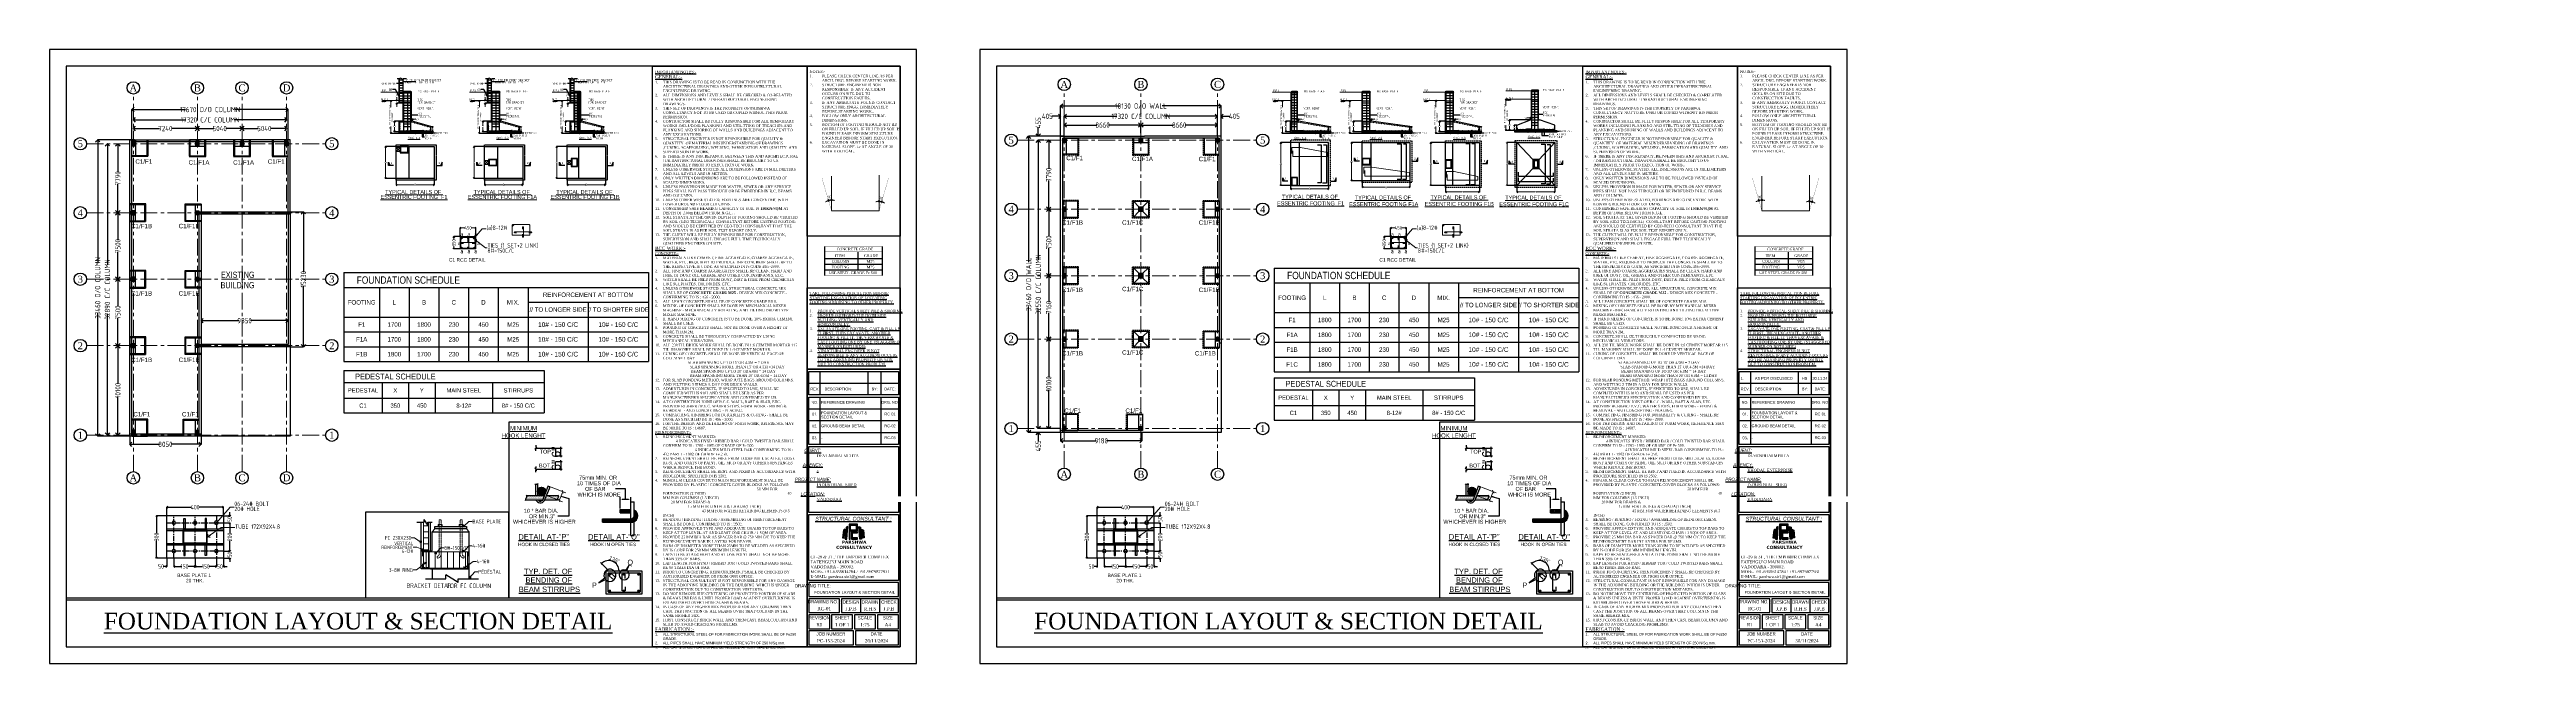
# Model space of a CAD drawing. Header units: millimetres. Extents: x 3470347 to 5996549, y -3470518 to 17149644.
# Drawn here: x 4235739 to 4515640, y 7016157 to 7085440 of the extents above; entities that cross this region are included whole.
import ezdxf
from ezdxf.enums import TextEntityAlignment as Align

# ---------------------------------------------------------------- set-up
doc = ezdxf.new("R2010")
doc.units = ezdxf.units.MM
doc.header["$MEASUREMENT"] = 0
doc.header["$PDMODE"] = 35
doc.header["$PDSIZE"] = -5
for name, pattern in [('$AUDIT_BAD_LTYPE8', [0]), ('ACAD_ISO02W100', [15, 12, -3]), ('ACAD_ISO03W100', [30, 12, -18]), ('CENTER', [50.8, 31.75, -6.35, 6.35, -6.35]), ('CENTER2', [1.125, 0.75, -0.125, 0.125, -0.125]), ('CENTERX2', [4, 2.5, -0.5, 0.5, -0.5]), ('DASHED2', [0.375, 0.25, -0.125]), ('HIDDEN', [0.375, 0.25, -0.125])]:
    doc.linetypes.add(name, pattern=pattern)
doc.layers.get('0').update_dxf_attribs({"linetype": 'CONTINUOUS', "lineweight": 25})
doc.layers.get('DEFPOINTS').update_dxf_attribs({"linetype": 'CONTINUOUS', "lineweight": 25})
for name, color, linetype, lineweight in [('6 TEXT', 7, 'CONTINUOUS', 25), ('BLOCK', 7, 'CONTINUOUS', 30), ('CENTER', 8, 'CENTER', 0), ('DIMENSION', 11, 'CONTINUOUS', 15), ('GB', 2, 'CONTINUOUS', 20), ('L4', 4, 'CONTINUOUS', 30), ('L5', 10, 'CONTINUOUS', 40), ('PV_TEXT_ROMANS', 7, 'CONTINUOUS', 0), ('rDIMension', 1, 'CONTINUOUS', 18), ('rPCC DASH', 9, 'HIDDEN', 15), ('rRCC 1', 3, 'CONTINUOUS', 25), ('rRCC 2', 40, 'CONTINUOUS', 15), ('rREINF 1', 1, 'CONTINUOUS', 25), ('rREINF 2', 4, 'CONTINUOUS', 25), ('SHEET', 7, 'CONTINUOUS', 15), ('TEXT3', 7, 'CONTINUOUS', 30), ('TEXT6', 6, 'CONTINUOUS', 50)]:
    doc.layers.add(name, color=color, linetype=linetype, lineweight=lineweight)
for name, color, linetype in [('BOLT', 1, 'CONTINUOUS'), ('CP', 2, 'CONTINUOUS'), ('GF-COL', 12, 'CONTINUOUS'), ('Grid', 44, 'CONTINUOUS'), ('S&T_HATCH', 7, 'CONTINUOUS'), ('see level', 2, 'CONTINUOUS'), ('SnT-CENTER2', 8, 'CENTER'), ('STR TEX', 4, 'CONTINUOUS'), ('YQ_AXIS', 4, 'CONTINUOUS')]:
    doc.layers.add(name, color=color, linetype=linetype)
doc.styles.add('Aerial', font='times.ttf')
doc.styles.add('Arial', font='arial.ttf', dxfattribs={"height": 0.2})
doc.styles.add('ARIAL NARROW', font='ARIALN.TTF')
doc.styles.add('DIM', font='geniso.shx', dxfattribs={"width": 0.85})
doc.styles.add('J.P', font='ARIALN.TTF')
doc.styles.add('JAINIL', font='times.ttf')
doc.styles.add('ROMANS', font='', dxfattribs={"width": 0.8})
doc.styles.get("Standard").update_dxf_attribs({"font": ''})
doc.styles.add('style1', font='arial.ttf', dxfattribs={"height": 8})
doc.styles.add('style2', font='arial.ttf', dxfattribs={"height": 20})
doc.styles.add('TEXT3', font='geniso.shx')
doc.styles.add('TEXT3 0.75NA', font='geniso.shx', dxfattribs={"width": 0.75})
doc.styles.add('YQ_DIM', font='ARCHS.SHX', dxfattribs={"width": 0.8, "bigfont": 'HZDX.SHX'})
doc.styles.get('ROMANS').set_extended_font_data('AR CENA')
doc.styles.get('Standard').set_extended_font_data('AR CENA')
doc.dimstyles.new('DSC2', dxfattribs={"dimtxt": 8, "dimasz": 3, "dimexe": 3, "dimexo": 2, "dimgap": 0.5, "dimtad": 1, "dimdec": 1, "dimzin": 3, "dimdsep": 46, "dimlunit": 4, "dimtxsty": 'style2', "dimblk": 'OBLIQUE', "dimcen": 1, "dimclrd": 45, "dimclre": 8, "dimclrt": 7, "dimadec": 0, "dimazin": 0, "dimtfac": 1, "dimtdec": 1, "dimtix": 1, "dimtmove": 1, "dimatfit": 3, "dimldrblk": 'OBLIQUE', "dimfxl": 1, "dimtolj": 1, "dimtzin": 0, "dimlwd": -1, "dimlwe": -1, "dimarcsym": 0})
doc.dimstyles.new('m-1', dxfattribs={"dimscale": 0, "dimtxt": 5, "dimasz": 3, "dimexe": 1.75, "dimexo": 1.75, "dimgap": 0.25, "dimtad": 1, "dimdec": 0, "dimzin": 3, "dimdsep": 46, "dimlunit": 4, "dimtxsty": 'Standard', "dimblk": 'ORIGIN', "dimcen": 3, "dimdle": 1.75, "dimclrd": 4, "dimclre": 7, "dimclrt": 7, "dimadec": 0, "dimazin": 0, "dimtfac": 1, "dimtdec": 0, "dimtofl": 0, "dimtmove": 2, "dimatfit": 3, "dimfxl": 1, "dimfrac": 1, "dimtolj": 1, "dimtzin": 0, "dimlwd": 5, "dimlwe": 5, "dimarcsym": 0})
doc.dimstyles.new('ST-100', dxfattribs={"dimscale": 100, "dimtxt": 7, "dimasz": 5, "dimexe": 0.18, "dimexo": 0.0625, "dimgap": 0.2, "dimtad": 0, "dimdec": 0, "dimzin": 0, "dimdsep": 46, "dimtxsty": 'DIM', "dimblk": 'OPEN90', "dimcen": 0.09, "dimclrd": 256, "dimclrt": 7, "dimadec": 0, "dimazin": 0, "dimtfac": 1, "dimtdec": 0, "dimtofl": 0, "dimtmove": 0, "dimatfit": 3, "dimldrblk": 'OPEN90', "dimfxl": 1, "dimtolj": 1, "dimtzin": 0, "dimlwd": -1, "dimarcsym": 0})
doc.dimstyles.new('ST-150', dxfattribs={"dimscale": 75, "dimtxt": 3, "dimasz": 2, "dimexe": 0.18, "dimexo": 0.0625, "dimgap": 0.2, "dimtad": 0, "dimdec": 0, "dimlfac": 2, "dimzin": 0, "dimdsep": 46, "dimtxsty": 'DIM', "dimblk": 'OPEN90', "dimcen": 0.09, "dimclrd": 256, "dimclrt": 7, "dimadec": 0, "dimazin": 0, "dimtfac": 1, "dimtdec": 0, "dimtofl": 0, "dimtmove": 0, "dimatfit": 3, "dimldrblk": 'OPEN90', "dimfxl": 1, "dimtolj": 1, "dimtzin": 0, "dimlwd": -1, "dimarcsym": 0})
doc.dimstyles.new('ST-25', dxfattribs={"dimscale": 100, "dimtxt": 2.5, "dimasz": 2, "dimexe": 0.18, "dimexo": 0.0625, "dimgap": 0.2, "dimtad": 0, "dimdec": 0, "dimlfac": 0.25, "dimzin": 0, "dimdsep": 46, "dimtxsty": 'DIM', "dimblk": 'OPEN90', "dimcen": 0.09, "dimclrd": 256, "dimclrt": 7, "dimadec": 0, "dimazin": 0, "dimtfac": 1, "dimtdec": 0, "dimtofl": 0, "dimtmove": 0, "dimatfit": 3, "dimldrblk": 'OPEN90', "dimfxl": 1, "dimtolj": 1, "dimtzin": 0, "dimlwd": -1, "dimarcsym": 0})
doc.dimstyles.new('ST-50', dxfattribs={"dimscale": 100, "dimtxt": 2.5, "dimasz": 2, "dimexe": 0.18, "dimexo": 0.0625, "dimgap": 0.2, "dimtad": 0, "dimdec": 0, "dimlfac": 0.5, "dimzin": 0, "dimdsep": 46, "dimtxsty": 'DIM', "dimblk": 'OPEN90', "dimcen": 0.09, "dimclrd": 256, "dimclrt": 7, "dimadec": 0, "dimazin": 0, "dimtfac": 1, "dimtdec": 0, "dimtofl": 0, "dimtmove": 0, "dimatfit": 3, "dimldrblk": 'OPEN90', "dimfxl": 1, "dimtolj": 1, "dimtzin": 0, "dimlwd": -1, "dimarcsym": 0})
doc.dimstyles.get("Standard").update_dxf_attribs({"dimtxt": 0.18, "dimasz": 0.18, "dimexe": 0.18, "dimexo": 0.0625, "dimgap": 0.09, "dimtad": 0, "dimtih": 1, "dimtoh": 1, "dimdec": 4, "dimzin": 0, "dimdsep": 46, "dimtxsty": 'Standard', "dimcen": 0.09, "dimadec": 0, "dimazin": 0, "dimtfac": 1, "dimtdec": 4, "dimtofl": 0, "dimtmove": 2, "dimatfit": 3, "dimfxl": 1, "dimtolj": 1, "dimtzin": 0, "dimarcsym": 0})

# ---------------------------------------------------------------- blocks, each defined once
blk = doc.blocks.new('bplate1')
at = {"color": 8, "linetype": 'CENTERX2', "ltscale": 15}
for p, q in [((4066832, 7037813), (4066432, 7037813)), ((4066482, 7037863), (4066482, 7037563)), ((4066632, 7037863), (4066632, 7037563)), ((4066782, 7037563), (4066782, 7037863)), ((4066432, 7037613), (4066832, 7037613))]:
    blk.add_line(p, q, dxfattribs=at)
at = {"color": 5}
blk.add_lwpolyline([(4066432, 7037863), (4066432, 7037563), (4066832, 7037563), (4066832, 7037863)], close=True, dxfattribs=at)
at = {"color": 4}
for points in [[(4066432, 7037769), (4066832, 7037769)], [(4066432, 7037759), (4066832, 7037759)], [(4066432, 7037667), (4066832, 7037667)], [(4066432, 7037657), (4066832, 7037657)]]:
    blk.add_lwpolyline(points, dxfattribs=at)
for points in [[(4066562, 7037844), (4066562, 7037769), (4066552, 7037769), (4066552, 7037844)], [(4066702, 7037844), (4066702, 7037769), (4066712, 7037769), (4066712, 7037844)], [(4066562, 7037582), (4066562, 7037657), (4066552, 7037657), (4066552, 7037582)], [(4066702, 7037582), (4066702, 7037657), (4066712, 7037657), (4066712, 7037582)]]:
    blk.add_lwpolyline(points, close=True, dxfattribs=at)
at = {"color": 1}
for points in [[(4066546, 7037759), (4066718, 7037759), (4066718, 7037667), (4066546, 7037667)], [(4066551, 7037755), (4066714, 7037755), (4066714, 7037672), (4066551, 7037672)]]:
    blk.add_lwpolyline(points, close=True, dxfattribs=at)
at = {"color": 2}
for centre in [(4066482, 7037813), (4066632, 7037813), (4066782, 7037813), (4066482, 7037613), (4066632, 7037613), (4066782, 7037613)]:
    blk.add_circle(centre, 12, dxfattribs=at)
blk = doc.blocks.new('_Open90')
at = {"color": 0, "linetype": 'ByBlock', "lineweight": -2}
for p, q in [((0, 0), (-1, 0)), ((-0.5, 0.5), (0, 0)), ((0, 0), (-0.5, -0.5))]:
    blk.add_line(p, q, dxfattribs=at)
blk = doc.blocks.new('*D153')
at = {"layer": 'BOLT', "color": 0, "lineweight": -2}
for p, q in [((4245210, 7076538), (4245210, 7076550)), ((4252450, 7076538), (4252450, 7076550))]:
    blk.add_line(p, q, dxfattribs=at)
at = {"layer": 'BOLT'}
for p, q in [((4245710, 7076532), (4248147, 7076532)), ((4251950, 7076532), (4249513, 7076532))]:
    blk.add_line(p, q, dxfattribs=at)
at = {"layer": 'DEFPOINTS', "color": 0}
for p in [(4245210, 7076532), (4252450, 7076532), (4252450, 7076532)]:
    blk.add_point(p, dxfattribs=at)
at = {"layer": 'BOLT', "xscale": 500, "yscale": 500, "zscale": 500, "rotation": 180}
blk.add_blockref('_Open90', (4245210, 7076532), dxfattribs=at)
at = {"layer": 'BOLT', "xscale": 500, "yscale": 500, "zscale": 500}
blk.add_blockref('_Open90', (4252450, 7076532), dxfattribs=at)
at = {"layer": 'BOLT', "color": 7, "insert": (4248830, 7076532), "char_height": 600, "attachment_point": 5, "style": 'DIM'}
blk.add_mtext('\\A1;7240', dxfattribs=at)
blk = doc.blocks.new('*D154')
at = {"layer": 'BOLT', "color": 0, "lineweight": -2}
for p, q in [((4252450, 7076538), (4252450, 7076550)), ((4257490, 7076538), (4257490, 7076550))]:
    blk.add_line(p, q, dxfattribs=at)
at = {"layer": 'BOLT'}
for p, q in [((4252950, 7076532), (4254287, 7076532)), ((4256990, 7076532), (4255653, 7076532))]:
    blk.add_line(p, q, dxfattribs=at)
at = {"layer": 'DEFPOINTS', "color": 0}
for p in [(4252450, 7076532), (4257490, 7076532), (4257490, 7076532)]:
    blk.add_point(p, dxfattribs=at)
at = {"layer": 'BOLT', "xscale": 500, "yscale": 500, "zscale": 500, "rotation": 180}
blk.add_blockref('_Open90', (4252450, 7076532), dxfattribs=at)
at = {"layer": 'BOLT', "xscale": 500, "yscale": 500, "zscale": 500}
blk.add_blockref('_Open90', (4257490, 7076532), dxfattribs=at)
at = {"layer": 'BOLT', "color": 7, "insert": (4254970, 7076532), "char_height": 600, "attachment_point": 5, "style": 'DIM'}
blk.add_mtext('\\A1;5040', dxfattribs=at)
blk = doc.blocks.new('*D155')
at = {"layer": 'BOLT', "color": 0, "lineweight": -2}
for p, q in [((4257490, 7076538), (4257490, 7076550)), ((4262530, 7076538), (4262530, 7076550))]:
    blk.add_line(p, q, dxfattribs=at)
at = {"layer": 'BOLT'}
for p, q in [((4257990, 7076532), (4259327, 7076532)), ((4262030, 7076532), (4260693, 7076532))]:
    blk.add_line(p, q, dxfattribs=at)
at = {"layer": 'DEFPOINTS', "color": 0}
for p in [(4257490, 7076532), (4262530, 7076532), (4262530, 7076532)]:
    blk.add_point(p, dxfattribs=at)
at = {"layer": 'BOLT', "xscale": 500, "yscale": 500, "zscale": 500, "rotation": 180}
blk.add_blockref('_Open90', (4257490, 7076532), dxfattribs=at)
at = {"layer": 'BOLT', "xscale": 500, "yscale": 500, "zscale": 500}
blk.add_blockref('_Open90', (4262530, 7076532), dxfattribs=at)
at = {"layer": 'BOLT', "color": 7, "insert": (4260010, 7076532), "char_height": 600, "attachment_point": 5, "style": 'DIM'}
blk.add_mtext('\\A1;5040', dxfattribs=at)
blk = doc.blocks.new('*D156')
at = {"layer": 'BOLT', "color": 0, "lineweight": -2}
for p, q in [((4243454, 7074811), (4243442, 7074811)), ((4243454, 7067021), (4243442, 7067021))]:
    blk.add_line(p, q, dxfattribs=at)
at = {"layer": 'BOLT'}
for p, q in [((4243460, 7074311), (4243460, 7071575)), ((4243460, 7067521), (4243460, 7070258))]:
    blk.add_line(p, q, dxfattribs=at)
at = {"layer": 'DEFPOINTS', "color": 0}
for p in [(4243460, 7074811), (4243460, 7067021), (4243460, 7067021)]:
    blk.add_point(p, dxfattribs=at)
at = {"layer": 'BOLT', "xscale": 500, "yscale": 500, "zscale": 500}
for p, rotation in [((4243460, 7074811), 90), ((4243460, 7067021), 270)]:
    blk.add_blockref('_Open90', p, dxfattribs=dict(at, rotation=rotation))
at = {"layer": 'BOLT', "color": 7, "insert": (4243460, 7070916), "char_height": 600, "attachment_point": 5, "rotation": 90, "style": 'DIM'}
blk.add_mtext('\\A1;7790', dxfattribs=at)
blk = doc.blocks.new('*D157')
at = {"layer": 'BOLT', "color": 0, "lineweight": -2}
for p, q in [((4243454, 7067021), (4243442, 7067021)), ((4243454, 7059521), (4243442, 7059521))]:
    blk.add_line(p, q, dxfattribs=at)
at = {"layer": 'BOLT'}
for p, q in [((4243460, 7066521), (4243460, 7063929)), ((4243460, 7060021), (4243460, 7062614))]:
    blk.add_line(p, q, dxfattribs=at)
at = {"layer": 'DEFPOINTS', "color": 0}
for p in [(4243460, 7067021), (4243460, 7059521), (4243460, 7059521)]:
    blk.add_point(p, dxfattribs=at)
at = {"layer": 'BOLT', "xscale": 500, "yscale": 500, "zscale": 500}
for p, rotation in [((4243460, 7067021), 90), ((4243460, 7059521), 270)]:
    blk.add_blockref('_Open90', p, dxfattribs=dict(at, rotation=rotation))
at = {"layer": 'BOLT', "color": 7, "insert": (4243460, 7063271), "char_height": 600, "attachment_point": 5, "rotation": 90, "style": 'DIM'}
blk.add_mtext('\\A1;7500', dxfattribs=at)
blk = doc.blocks.new('*D158')
at = {"layer": 'BOLT', "color": 0, "lineweight": -2}
for p, q in [((4243454, 7059521), (4243442, 7059521)), ((4243454, 7052021), (4243442, 7052021))]:
    blk.add_line(p, q, dxfattribs=at)
at = {"layer": 'BOLT'}
for p, q in [((4243460, 7059021), (4243460, 7056429)), ((4243460, 7052521), (4243460, 7055114))]:
    blk.add_line(p, q, dxfattribs=at)
at = {"layer": 'DEFPOINTS', "color": 0}
for p in [(4243460, 7059521), (4243460, 7052021), (4243460, 7052021)]:
    blk.add_point(p, dxfattribs=at)
at = {"layer": 'BOLT', "xscale": 500, "yscale": 500, "zscale": 500}
for p, rotation in [((4243460, 7059521), 90), ((4243460, 7052021), 270)]:
    blk.add_blockref('_Open90', p, dxfattribs=dict(at, rotation=rotation))
at = {"layer": 'BOLT', "color": 7, "insert": (4243460, 7055771), "char_height": 600, "attachment_point": 5, "rotation": 90, "style": 'DIM'}
blk.add_mtext('\\A1;7500', dxfattribs=at)
blk = doc.blocks.new('*D159')
at = {"layer": 'BOLT', "color": 0, "lineweight": -2}
for p, q in [((4243454, 7052021), (4243442, 7052021)), ((4243454, 7041921), (4243442, 7041921))]:
    blk.add_line(p, q, dxfattribs=at)
at = {"layer": 'BOLT'}
for p, q in [((4243460, 7051521), (4243460, 7047706)), ((4243460, 7042421), (4243460, 7046237))]:
    blk.add_line(p, q, dxfattribs=at)
at = {"layer": 'DEFPOINTS', "color": 0}
for p in [(4243460, 7052021), (4243460, 7041921), (4243460, 7041921)]:
    blk.add_point(p, dxfattribs=at)
at = {"layer": 'BOLT', "xscale": 500, "yscale": 500, "zscale": 500}
for p, rotation in [((4243460, 7052021), 90), ((4243460, 7041921), 270)]:
    blk.add_blockref('_Open90', p, dxfattribs=dict(at, rotation=rotation))
at = {"layer": 'BOLT', "color": 7, "insert": (4243460, 7046971), "char_height": 600, "attachment_point": 5, "rotation": 90, "style": 'DIM'}
blk.add_mtext('\\A1;10100', dxfattribs=at)
blk = doc.blocks.new('*D160')
at = {"layer": 'BOLT', "color": 0, "lineweight": -2}
for p, q in [((4245210, 7077515), (4245210, 7077527)), ((4262530, 7077515), (4262530, 7077527))]:
    blk.add_line(p, q, dxfattribs=at)
at = {"layer": 'BOLT'}
for p, q in [((4245710, 7077509), (4251147, 7077509)), ((4262030, 7077509), (4256593, 7077509))]:
    blk.add_line(p, q, dxfattribs=at)
at = {"layer": 'DEFPOINTS', "color": 0}
for p in [(4245210, 7077509), (4262530, 7077509), (4262530, 7077509)]:
    blk.add_point(p, dxfattribs=at)
at = {"layer": 'BOLT', "xscale": 500, "yscale": 500, "zscale": 500, "rotation": 180}
blk.add_blockref('_Open90', (4245210, 7077509), dxfattribs=at)
at = {"layer": 'BOLT', "xscale": 500, "yscale": 500, "zscale": 500}
blk.add_blockref('_Open90', (4262530, 7077509), dxfattribs=at)
at = {"layer": 'BOLT', "color": 7, "insert": (4253870, 7077509), "char_height": 600, "attachment_point": 5, "style": 'DIM'}
blk.add_mtext('\\A1;17320 C/C COLUMN', dxfattribs=at)
blk = doc.blocks.new('*D161')
at = {"layer": 'BOLT', "color": 0, "lineweight": -2}
for p, q in [((4242273, 7074811), (4242261, 7074811)), ((4242273, 7041921), (4242261, 7041921))]:
    blk.add_line(p, q, dxfattribs=at)
at = {"layer": 'BOLT'}
for p, q in [((4242279, 7074311), (4242279, 7061141)), ((4242279, 7042421), (4242279, 7055592))]:
    blk.add_line(p, q, dxfattribs=at)
at = {"layer": 'DEFPOINTS', "color": 0}
for p in [(4242279, 7074811), (4242279, 7041921), (4242279, 7041921)]:
    blk.add_point(p, dxfattribs=at)
at = {"layer": 'BOLT', "xscale": 500, "yscale": 500, "zscale": 500}
for p, rotation in [((4242279, 7074811), 90), ((4242279, 7041921), 270)]:
    blk.add_blockref('_Open90', p, dxfattribs=dict(at, rotation=rotation))
at = {"layer": 'BOLT', "color": 7, "insert": (4242279, 7058366), "char_height": 600, "attachment_point": 5, "rotation": 90, "style": 'DIM'}
blk.add_mtext('\\A1;32890 C/C COLUMN', dxfattribs=at)
blk = doc.blocks.new('*D162')
at = {"layer": 'BOLT', "color": 0, "lineweight": -2}
for p, q in [((4245035, 7075043), (4245035, 7078691)), ((4262705, 7075043), (4262705, 7078691))]:
    blk.add_line(p, q, dxfattribs=at)
at = {"layer": 'BOLT'}
for p, q in [((4245535, 7078673), (4251096, 7078673)), ((4262205, 7078673), (4256644, 7078673))]:
    blk.add_line(p, q, dxfattribs=at)
at = {"layer": 'DEFPOINTS', "color": 0}
for p in [(4262705, 7078673), (4245035, 7075036), (4262705, 7075036)]:
    blk.add_point(p, dxfattribs=at)
at = {"layer": 'BOLT', "xscale": 500, "yscale": 500, "zscale": 500, "rotation": 180}
blk.add_blockref('_Open90', (4245035, 7078673), dxfattribs=at)
at = {"layer": 'BOLT', "xscale": 500, "yscale": 500, "zscale": 500}
blk.add_blockref('_Open90', (4262705, 7078673), dxfattribs=at)
at = {"layer": 'BOLT', "color": 7, "insert": (4253870, 7078673), "char_height": 600, "attachment_point": 5, "style": 'DIM'}
blk.add_mtext('\\A1;17670 O/O COLUMN', dxfattribs=at)
blk = doc.blocks.new('*D163')
at = {"layer": 'BOLT', "color": 0, "lineweight": -2}
for p, q in [((4245089, 7075266), (4241161, 7075266)), ((4245089, 7041806), (4241161, 7041806))]:
    blk.add_line(p, q, dxfattribs=at)
at = {"layer": 'BOLT'}
for p, q in [((4241179, 7074766), (4241179, 7061387)), ((4241179, 7042306), (4241179, 7055686))]:
    blk.add_line(p, q, dxfattribs=at)
at = {"layer": 'DEFPOINTS', "color": 0}
for p in [(4245095, 7075266), (4241179, 7041806), (4245095, 7041806)]:
    blk.add_point(p, dxfattribs=at)
at = {"layer": 'BOLT', "xscale": 500, "yscale": 500, "zscale": 500}
for p, rotation in [((4241179, 7075266), 90), ((4241179, 7041806), 270)]:
    blk.add_blockref('_Open90', p, dxfattribs=dict(at, rotation=rotation))
at = {"layer": 'BOLT', "color": 7, "insert": (4241179, 7058536), "char_height": 600, "attachment_point": 5, "rotation": 90, "style": 'DIM'}
blk.add_mtext('\\A1;33460 O/O COLUMN', dxfattribs=at)
blk = doc.blocks.new('*D191')
at = {"layer": 'DEFPOINTS', "color": 0}
for p in [(4281425, 7062935), (4282130, 7064335), (4282130, 7062935)]:
    blk.add_point(p, dxfattribs=at)
at = {"layer": 'rDIMension', "color": 0, "lineweight": -2}
for p, q in [((4282124, 7064335), (4281407, 7064335)), ((4282124, 7062935), (4281407, 7062935))]:
    blk.add_line(p, q, dxfattribs=at)
at = {"layer": 'rDIMension'}
for p, q in [((4281425, 7064135), (4281425, 7063961)), ((4281425, 7063135), (4281425, 7063308))]:
    blk.add_line(p, q, dxfattribs=at)
at = {"layer": 'rDIMension', "xscale": 200, "yscale": 200, "zscale": 200}
for p, rotation in [((4281425, 7064335), 90), ((4281425, 7062935), 270)]:
    blk.add_blockref('_Open90', p, dxfattribs=dict(at, rotation=rotation))
at = {"layer": 'rDIMension', "color": 7, "insert": (4281425, 7063635), "char_height": 400, "attachment_point": 5, "rotation": 90, "style": 'DIM'}
blk.add_mtext('\\A1;350', dxfattribs=at)
blk = doc.blocks.new('*D192')
at = {"layer": 'DEFPOINTS', "color": 0}
for p in [(4283930, 7065315), (4282130, 7064335), (4283930, 7064335)]:
    blk.add_point(p, dxfattribs=at)
at = {"layer": 'rDIMension', "color": 0, "lineweight": -2}
for p, q in [((4282130, 7064341), (4282130, 7065333)), ((4283930, 7064341), (4283930, 7065333))]:
    blk.add_line(p, q, dxfattribs=at)
at = {"layer": 'rDIMension'}
for p, q in [((4282330, 7065315), (4282687, 7065315)), ((4283730, 7065315), (4283373, 7065315))]:
    blk.add_line(p, q, dxfattribs=at)
at = {"layer": 'rDIMension', "xscale": 200, "yscale": 200, "zscale": 200, "rotation": 180}
blk.add_blockref('_Open90', (4282130, 7065315), dxfattribs=at)
at = {"layer": 'rDIMension', "xscale": 200, "yscale": 200, "zscale": 200}
blk.add_blockref('_Open90', (4283930, 7065315), dxfattribs=at)
at = {"layer": 'rDIMension', "color": 7, "insert": (4283030, 7065315), "char_height": 400, "attachment_point": 5, "style": 'DIM'}
blk.add_mtext('\\A1;450', dxfattribs=at)
blk = doc.blocks.new('*D200')
at = {"layer": 'DEFPOINTS', "color": 0}
for p in [(4283409, 7079685), (4284315, 7079685), (4285238, 7075966)]:
    blk.add_point(p, dxfattribs=at)
at = {"layer": 'rDIMension', "color": 0, "lineweight": -2}
for p, q in [((4283415, 7079685), (4284333, 7079685)), ((4285232, 7075966), (4284297, 7075966))]:
    blk.add_line(p, q, dxfattribs=at)
at = {"layer": 'rDIMension'}
for p, q in [((4284315, 7079485), (4284315, 7078939)), ((4284315, 7076166), (4284315, 7076745))]:
    blk.add_line(p, q, dxfattribs=at)
at = {"layer": 'rDIMension', "xscale": 200, "yscale": 200, "zscale": 200}
for p, rotation in [((4284315, 7079685), 90), ((4284315, 7075966), 270)]:
    blk.add_blockref('_Open90', p, dxfattribs=dict(at, rotation=rotation))
at = {"layer": 'rDIMension', "color": 7, "insert": (4284315, 7077842), "char_height": 250, "attachment_point": 5, "rotation": 90, "style": 'DIM'}
blk.add_mtext('\\A1;{\\H0.66667x;UP TO GOOD YELLOW SOIL\\POR 2000MM}', dxfattribs=at)
blk = doc.blocks.new('*D201')
at = {"layer": 'DEFPOINTS', "color": 0}
for p in [(4284901, 7079685), (4284963, 7079385), (4285238, 7079385)]:
    blk.add_point(p, dxfattribs=at)
at = {"layer": 'rDIMension', "color": 0, "lineweight": -2}
for p, q in [((4284907, 7079685), (4284981, 7079685)), ((4285232, 7079385), (4284945, 7079385))]:
    blk.add_line(p, q, dxfattribs=at)
at = {"layer": 'rDIMension'}
for p, q in [((4284963, 7079885), (4284963, 7080085)), ((4284963, 7079185), (4284963, 7078985))]:
    blk.add_line(p, q, dxfattribs=at)
at = {"layer": 'rDIMension', "xscale": 200, "yscale": 200, "zscale": 200}
for p, rotation in [((4284963, 7079685), 270), ((4284963, 7079385), 90)]:
    blk.add_blockref('_Open90', p, dxfattribs=dict(at, rotation=rotation))
at = {"layer": 'rDIMension', "color": 7, "insert": (4284963, 7080275), "char_height": 250, "attachment_point": 5, "rotation": 90, "style": 'DIM'}
blk.add_mtext('\\A1;150', dxfattribs=at)
blk = doc.blocks.new('*D202')
at = {"layer": 'DEFPOINTS', "color": 0}
for p in [(4288838, 7076766), (4289007, 7076766), (4289038, 7076166)]:
    blk.add_point(p, dxfattribs=at)
at = {"layer": 'rDIMension', "color": 0, "lineweight": -2}
for p, q in [((4288844, 7076766), (4289025, 7076766)), ((4289032, 7076166), (4288989, 7076166))]:
    blk.add_line(p, q, dxfattribs=at)
at = {"layer": 'rDIMension'}
for p, q in [((4289007, 7076566), (4289007, 7076528)), ((4289007, 7076366), (4289007, 7076403))]:
    blk.add_line(p, q, dxfattribs=at)
at = {"layer": 'rDIMension', "xscale": 200, "yscale": 200, "zscale": 200}
for p, rotation in [((4289007, 7076766), 90), ((4289007, 7076166), 270)]:
    blk.add_blockref('_Open90', p, dxfattribs=dict(at, rotation=rotation))
at = {"layer": 'rDIMension', "color": 7, "insert": (4289007, 7076466), "char_height": 250, "attachment_point": 5, "rotation": 90, "style": 'DIM'}
blk.add_mtext('\\A1;C', dxfattribs=at)
blk = doc.blocks.new('*D203')
at = {"layer": 'DEFPOINTS', "color": 0}
for p in [(4284719, 7077366), (4285238, 7077366), (4285238, 7076166)]:
    blk.add_point(p, dxfattribs=at)
at = {"layer": 'rDIMension', "color": 0, "lineweight": -2}
for p, q in [((4285232, 7077366), (4284701, 7077366)), ((4285232, 7076166), (4284701, 7076166))]:
    blk.add_line(p, q, dxfattribs=at)
at = {"layer": 'rDIMension'}
for p, q in [((4284719, 7077166), (4284719, 7076839)), ((4284719, 7076366), (4284719, 7076692))]:
    blk.add_line(p, q, dxfattribs=at)
at = {"layer": 'rDIMension', "xscale": 200, "yscale": 200, "zscale": 200}
for p, rotation in [((4284719, 7077366), 90), ((4284719, 7076166), 270)]:
    blk.add_blockref('_Open90', p, dxfattribs=dict(at, rotation=rotation))
at = {"layer": 'rDIMension', "color": 7, "insert": (4284719, 7076766), "char_height": 250, "attachment_point": 5, "rotation": 90, "style": 'DIM'}
blk.add_mtext('\\A1;D', dxfattribs=at)
blk = doc.blocks.new('*D204')
at = {"layer": 'DEFPOINTS', "color": 0}
for p in [(4284900, 7074499), (4283709, 7070899), (4284900, 7070899)]:
    blk.add_point(p, dxfattribs=at)
at = {"layer": 'rDIMension', "color": 0, "lineweight": -2}
for p, q in [((4284893, 7074499), (4283691, 7074499)), ((4284893, 7070899), (4283691, 7070899))]:
    blk.add_line(p, q, dxfattribs=at)
at = {"layer": 'rDIMension'}
for p, q in [((4283709, 7074299), (4283709, 7072761)), ((4283709, 7071099), (4283709, 7072636))]:
    blk.add_line(p, q, dxfattribs=at)
at = {"layer": 'rDIMension', "xscale": 200, "yscale": 200, "zscale": 200}
for p, rotation in [((4283709, 7074499), 90), ((4283709, 7070899), 270)]:
    blk.add_blockref('_Open90', p, dxfattribs=dict(at, rotation=rotation))
at = {"layer": 'rDIMension', "color": 7, "insert": (4283709, 7072699), "char_height": 250, "attachment_point": 5, "rotation": 90, "style": 'DIM'}
blk.add_mtext('\\A1;L', dxfattribs=at)
blk = doc.blocks.new('*D205')
at = {"layer": 'DEFPOINTS', "color": 0}
for p in [(4284900, 7070899), (4289208, 7070899), (4289208, 7070178)]:
    blk.add_point(p, dxfattribs=at)
at = {"layer": 'rDIMension', "color": 0, "lineweight": -2}
for p, q in [((4284900, 7070892), (4284900, 7070160)), ((4289208, 7070892), (4289208, 7070160))]:
    blk.add_line(p, q, dxfattribs=at)
at = {"layer": 'rDIMension'}
for p, q in [((4285100, 7070178), (4286981, 7070178)), ((4289008, 7070178), (4287127, 7070178))]:
    blk.add_line(p, q, dxfattribs=at)
at = {"layer": 'rDIMension', "xscale": 200, "yscale": 200, "zscale": 200, "rotation": 180}
blk.add_blockref('_Open90', (4284900, 7070178), dxfattribs=at)
at = {"layer": 'rDIMension', "xscale": 200, "yscale": 200, "zscale": 200}
blk.add_blockref('_Open90', (4289208, 7070178), dxfattribs=at)
at = {"layer": 'rDIMension', "color": 7, "insert": (4287054, 7070178), "char_height": 250, "attachment_point": 5, "style": 'DIM'}
blk.add_mtext('\\A1;B', dxfattribs=at)
blk = doc.blocks.new('SMH-1')
at = {"layer": 'L4'}
for points in [[(0, 0), (815, 0), (815, 535)], [(815, 535), (546, 0)]]:
    blk.add_lwpolyline(points, dxfattribs=at)
at = {"layer": 'TEXT6', "style": 'ROMANS', "width": 0.85}
blk.add_attdef('SEC', text='', height=300, dxfattribs=at).set_placement((346, 410), align=Align.MIDDLE_CENTER)
blk = doc.blocks.new('*D206')
at = {"layer": 'DEFPOINTS', "color": 0}
for p in [(4286623, 7077366), (4286723, 7077569), (4286723, 7077366)]:
    blk.add_point(p, dxfattribs=at)
at = {"layer": 'rDIMension'}
for p, q in [((4286423, 7077569), (4286223, 7077569)), ((4286923, 7077569), (4287123, 7077569))]:
    blk.add_line(p, q, dxfattribs=at)
at = {"layer": 'rDIMension', "color": 0, "lineweight": -2}
for p, q in [((4286623, 7077372), (4286623, 7077587)), ((4286723, 7077372), (4286723, 7077587))]:
    blk.add_line(p, q, dxfattribs=at)
at = {"layer": 'rDIMension', "xscale": 200, "yscale": 200, "zscale": 200}
blk.add_blockref('_Open90', (4286623, 7077569), dxfattribs=at)
at = {"layer": 'rDIMension', "xscale": 200, "yscale": 200, "zscale": 200, "rotation": 180}
blk.add_blockref('_Open90', (4286723, 7077569), dxfattribs=at)
at = {"layer": 'rDIMension', "color": 7, "insert": (4287260, 7077569), "char_height": 250, "attachment_point": 5, "style": 'DIM'}
blk.add_mtext('\\A1;50', dxfattribs=at)
blk = doc.blocks.new('_Origin')
at = {"color": 0, "linetype": 'ByBlock', "lineweight": -2}
blk.add_line((0, 0), (-1, 0), dxfattribs=at)
blk.add_circle((0, 0), 0.5, dxfattribs=at)
blk = doc.blocks.new('*D528')
at = {"color": 4, "linetype": 'CENTER2', "lineweight": 5}
for start, end in [(114.7514, 123.2577), (90, 106.245), (72.9873, 81.4937)]:
    blk.add_arc((21.3, 0.1), 20.2, start, end, dxfattribs=at)
at = {"layer": 'DEFPOINTS', "color": 0}
for p in [(3.5, 61), (21.3, 65.4), (18.9, 20.2), (21.3, 0.1), (21.3, 0.1)]:
    blk.add_point(p, dxfattribs=at)
at = {"color": 4, "lineweight": 5, "xscale": 3, "yscale": 3, "zscale": 3}
for p, rotation in [((15.6, 19.5), 20.49819837398923), ((21.3, 20.3), 175.7468316595615)]:
    blk.add_blockref('_Origin', p, dxfattribs=dict(at, rotation=rotation))
at = {"color": 7, "lineweight": 0, "insert": (17.6, 26), "char_height": 5, "attachment_point": 5, "rotation": 8.1225}
blk.add_mtext('30', dxfattribs=at)
blk = doc.blocks.new('*D529')
at = {"color": 4, "linetype": 'CENTER2', "lineweight": 5}
for start, end in [(99.663, 109.3259), (73.755, 90), (54.4291, 64.092)]:
    blk.add_arc((111.5, 0.1), 17.8, start, end, dxfattribs=at)
at = {"layer": 'DEFPOINTS', "color": 0}
for p in [(111.5, 67.3), (129.3, 61), (111.5, 0.1), (111.5, 0.1), (113.5, 17.8)]:
    blk.add_point(p, dxfattribs=at)
at = {"color": 4, "lineweight": 5, "xscale": 3, "yscale": 3, "zscale": 3}
for p, rotation in [((111.5, 17.9), 4.831477968994831), ((116.5, 17.2), 158.9234919974293)]:
    blk.add_blockref('_Origin', p, dxfattribs=dict(at, rotation=rotation))
at = {"color": 7, "lineweight": 0, "insert": (114.9, 23.6), "char_height": 5, "attachment_point": 5, "rotation": 351.8775}
blk.add_mtext('30', dxfattribs=at)
blk = doc.blocks.new('Q')
at = {"linetype": 'Continuous', "ltscale": 0.5}
h = blk.add_hatch(color=152, dxfattribs=at)
h.dxf.hatch_style = 1
h.paths.add_polyline_path([(6.1, 15.4), (5.5, 10.5), (6.7, 10.3), (7.3, 16)])
h.paths.add_polyline_path([(18.9, 15.4), (19.4, 10.5), (18.3, 10.3), (17.7, 16)])
h = blk.add_hatch(color=10, dxfattribs=at)
h.dxf.hatch_style = 1
h.paths.add_polyline_path([(7.9, 17.3), (7.3, 9.8), (8.4, 9.6), (9, 17.8)])
h.paths.add_polyline_path([(17.1, 17.3), (17.7, 9.8), (16.6, 9.6), (16, 17.8)])
h = blk.add_hatch(color=152, dxfattribs=at)
h.dxf.hatch_style = 1
h.paths.add_polyline_path([(9.8, 19.2), (9.8, 9.8), (10.5, 9.8), (10.5, 15), (15.2, 15), (15.2, 19.2)])
h.paths.add_polyline_path([(10.5, 18.5), (10.5, 15.7), (14.4, 15.7), (14.4, 18.5)], flags=16)
h = blk.add_hatch(color=152, dxfattribs=at)
h.dxf.hatch_style = 1
h.paths.add_polyline_path([(11.2, 14.4), (11.2, 9.8), (15.2, 9.8), (15.2, 10.5), (11.9, 10.5), (11.9, 13.7), (15.2, 13.7), (15.2, 14.4)])
at = {"color": 152, "linetype": 'Continuous'}
for points in [[(6.1, 15.4), (5.5, 10.5), (6.7, 10.3), (7.3, 16), (6.1, 15.4)], [(9.8, 19.2), (9.8, 9.8), (10.5, 9.8), (10.5, 15), (15.2, 15), (15.2, 19.2), (9.8, 19.2)], [(10.5, 18.5), (10.5, 15.7), (14.4, 15.7), (14.4, 18.5), (10.5, 18.5)], [(18.9, 15.4), (19.4, 10.5), (18.3, 10.3), (17.7, 16), (18.9, 15.4)], [(11.2, 14.4), (11.2, 9.8), (15.2, 9.8), (15.2, 10.5), (11.9, 10.5), (11.9, 13.7), (15.2, 13.7), (15.2, 14.4), (11.2, 14.4)]]:
    blk.add_lwpolyline(points, dxfattribs=at)
at = {"color": 10, "linetype": 'Continuous'}
for points in [[(7.9, 17.3), (7.3, 9.8), (8.4, 9.6), (9, 17.8), (7.9, 17.3)], [(17.1, 17.3), (17.7, 9.8), (16.6, 9.6), (16, 17.8), (17.1, 17.3)]]:
    blk.add_lwpolyline(points, dxfattribs=at)
at = {"linetype": 'Continuous', "insert": (1.3, 8.8), "char_height": 2, "attachment_point": 1}
blk.add_mtext_dynamic_manual_height_columns('\\pxqc;{\\fVerdana|b1|i0|c0|p34;\\C152;PARSHWA\\PCONSULTANCY }', width=23.282, gutter_width=1, heights=[6.3], dxfattribs=at)
blk = doc.blocks.new('_Oblique')
at = {"color": 0, "linetype": 'ACAD_ISO02W100', "lineweight": -2}
blk.add_line((-0.5, -0.5), (0.5, 0.5), dxfattribs=at)
blk = doc.blocks.new('*D515')
at = {"color": 8, "ltscale": 0.5}
for p, q in [((344277.7, 142366.1), (344293.1, 142366.1)), ((344279.7, 142348.1), (344293.1, 142348.1))]:
    blk.add_line(p, q, dxfattribs=at)
at = {"color": 45, "ltscale": 0.5}
for p, q in [((344290.1, 142366.1), (344290.1, 142369.1)), ((344290.1, 142348.1), (344290.1, 142366.1)), ((344290.1, 142348.1), (344290.1, 142345.1))]:
    blk.add_line(p, q, dxfattribs=at)
at = {"layer": 'DEFPOINTS', "color": 0}
for p in [(344275.7, 142366.1), (344277.7, 142348.1), (344290.1, 142366.1)]:
    blk.add_point(p, dxfattribs=at)
at = {"color": 45, "xscale": 3, "yscale": 3, "zscale": 3}
for p, rotation in [((344290.1, 142366.1), 270), ((344290.1, 142348.1), 90)]:
    blk.add_blockref('_Oblique', p, dxfattribs=dict(at, rotation=rotation))
at = {"color": 7, "insert": (344279.4, 142357.1), "char_height": 20, "attachment_point": 5, "rotation": 90, "style": 'style2'}
blk.add_mtext('\\A1;6"', dxfattribs=at)
blk = doc.blocks.new('*D516')
at = {"color": 8, "ltscale": 0.5}
for p, q in [((344279.7, 142335.7), (344293.1, 142335.7)), ((344277.7, 142317.7), (344293.1, 142317.7))]:
    blk.add_line(p, q, dxfattribs=at)
at = {"color": 45, "ltscale": 0.5}
for p, q in [((344290.1, 142335.7), (344290.1, 142338.7)), ((344290.1, 142335.7), (344290.1, 142317.7)), ((344290.1, 142317.7), (344290.1, 142314.7))]:
    blk.add_line(p, q, dxfattribs=at)
at = {"layer": 'DEFPOINTS', "color": 0}
for p in [(344277.7, 142335.7), (344275.7, 142317.7), (344290.1, 142317.7)]:
    blk.add_point(p, dxfattribs=at)
at = {"color": 45, "xscale": 3, "yscale": 3, "zscale": 3}
for p, rotation in [((344290.1, 142335.7), 270), ((344290.1, 142317.7), 90)]:
    blk.add_blockref('_Oblique', p, dxfattribs=dict(at, rotation=rotation))
at = {"color": 7, "insert": (344279.4, 142326.7), "char_height": 20, "attachment_point": 5, "rotation": 90, "style": 'style2'}
blk.add_mtext('\\A1;6"', dxfattribs=at)
blk = doc.blocks.new('*T207')
at = {"layer": 'see level', "color": 0, "linetype": 'ByBlock', "lineweight": -2}
for p, q in [((0, 0), (34418, 0)), ((0, 0), (0, -5025)), ((34418, 0), (34418, -10044)), ((0, -1682), (34418, -1682)), ((4022, -1682), (4022, -5025)), ((7379, -1682), (7379, -5025)), ((10736, -1682), (10736, -5025)), ((14093, -1682), (14093, -5025)), ((17450, -1682), (17450, -5025)), ((20807, -1682), (20807, -10044)), ((0, -5025), (34418, -5025)), ((0, -5025), (0, -10044)), ((4022, -5025), (4022, -10044)), ((7379, -5025), (7379, -10044)), ((10736, -5025), (10736, -10044)), ((14093, -5025), (14093, -10044)), ((17450, -5025), (17450, -10044)), ((20807, -3319), (34418, -3319)), ((27613, -3319), (27613, -10044)), ((0, -6698), (34418, -6698)), ((0, -8371), (34418, -8371)), ((0, -10044), (34418, -10044))]:
    blk.add_line(p, q, dxfattribs=at)
at = {"layer": 'see level', "color": 0, "linetype": 'ByBlock', "style": 'ARIAL NARROW'}
for s, insert, char_height, width, attachment_point in [('     FOUNDATION SCHEDULE', (133, -841), 826.19, 34151.98, 4), ('REINFORCEMENT AT BOTTOM ', (27613, -2500), 503.9, 13344.5, 5), ('FOOTING', (2011, -3353), 503.9, 3755.19, 5), ('L', (5700, -3353), 504, 3090.86, 5), ('B', (9057, -3353), 504, 3090.86, 5), ('C', (12415, -3353), 504, 3090.86, 5), ('D', (15772, -3353), 504, 3090.86, 5), ('MIX.', (19129, -3353), 503.9, 3090.86, 5), ('// TO LONGER SIDE', (24210, -4172), 503.9, 6539.08, 5), ('10# - 150 C/C', (24210, -5861), 528.87, 6569.76, 5), ('// TO SHORTER SIDE', (31016, -4172), 503.9, 6539.08, 5), ('10# - 150 C/C', (31016, -5861), 528.87, 6569.76, 5), ('F1A', (2011, -7534), 503.9, 3755.19, 5), ('F1', (2011, -5861), 503.9, 3755.19, 5), ('1700', (5700, -5861), 503.9, 3090.86, 5), ('1700', (5700, -7534), 503.9, 3090.86, 5), ('1800', (9057, -5861), 503.9, 3090.86, 5), ('1800', (9057, -7534), 503.9, 3090.86, 5), ('230', (12415, -5861), 503.9, 3090.86, 5), ('230', (12415, -7534), 503.9, 3090.86, 5), ('450', (15772, -5861), 503.9, 3090.86, 5), ('450', (15772, -7534), 503.9, 3090.86, 5), ('M25', (19129, -5861), 503.9, 3090.86, 5), ('M25', (19129, -7534), 503.9, 3090.86, 5), ('10# - 150 C/C', (24210, -7534), 528.87, 6569.76, 5), ('10# - 150 C/C', (31016, -7534), 528.87, 6569.76, 5), ('F1B', (2011, -9207), 503.9, 3755.19, 5), ('1800', (5700, -9207), 503.9, 3090.86, 5), ('1700', (9057, -9207), 503.9, 3090.86, 5), ('230', (12415, -9207), 503.9, 3090.86, 5), ('450', (15772, -9207), 503.9, 3090.86, 5), ('M25', (19129, -9207), 503.9, 3090.86, 5), ('10# - 150 C/C', (24210, -9207), 528.87, 6569.76, 5), ('10# - 150 C/C', (31016, -9207), 528.87, 6569.76, 5)]:
    blk.add_mtext(s, dxfattribs=dict(at, insert=insert, char_height=char_height, width=width, attachment_point=attachment_point))
blk = doc.blocks.new('*T208')
at = {"layer": 'see level', "color": 0, "linetype": 'ByBlock', "lineweight": -2}
for p, q in [((0, 0), (22618, 0)), ((0, 0), (0, -3131)), ((22618, 0), (22618, -4788)), ((0, -1353), (22618, -1353)), ((4319, -1353), (4319, -3131)), ((7309, -1353), (7309, -3131)), ((10300, -1353), (10300, -3131)), ((16803, -1353), (16803, -3131)), ((0, -3131), (22618, -3131)), ((0, -3131), (0, -4788)), ((0, -4788), (22618, -4788)), ((4319, -3131), (4319, -4788)), ((7309, -3131), (7309, -4788)), ((10300, -3131), (10300, -4788)), ((16803, -3131), (16803, -4788))]:
    blk.add_line(p, q, dxfattribs=at)
at = {"layer": 'see level', "color": 0, "linetype": 'ByBlock', "style": 'ARIAL NARROW'}
for s, insert, char_height, width, attachment_point in [('PEDESTAL', (2159, -2242), 480.8, 4104.4, 5), ('     PEDESTAL SCHEDULE', (107, -677), 664.58, 22404.15, 4), ('X', (5814, -2242), 481, 2776.38, 5), ('Y', (8805, -2242), 481, 2776.38, 5), ('MAIN STEEL', (13552, -2242), 480.8, 6289.19, 5), ('STIRRUPS', (19711, -2242), 480.8, 5600.86, 5), ('C1', (2159, -3960), 480.8, 4104.4, 5), ('350', (5814, -3960), 480.8, 2776.38, 5), ('450', (8805, -3960), 480.8, 2776.38, 5), ('8-12#', (13552, -3960), 480.8, 6289.19, 5), ('8# - 150 C/C', (19711, -3960), 480.79, 5600.86, 5)]:
    blk.add_mtext(s, dxfattribs=dict(at, insert=insert, char_height=char_height, width=width, attachment_point=attachment_point))
blk = doc.blocks.new('*D209')
at = {"layer": 'DEFPOINTS', "color": 0}
for p in [(4273412, 7079685), (4274318, 7079685), (4275241, 7075966)]:
    blk.add_point(p, dxfattribs=at)
at = {"layer": 'rDIMension', "color": 0, "lineweight": -2}
for p, q in [((4273418, 7079685), (4274336, 7079685)), ((4275235, 7075966), (4274300, 7075966))]:
    blk.add_line(p, q, dxfattribs=at)
at = {"layer": 'rDIMension'}
for p, q in [((4274318, 7079485), (4274318, 7078939)), ((4274318, 7076166), (4274318, 7076745))]:
    blk.add_line(p, q, dxfattribs=at)
at = {"layer": 'rDIMension', "xscale": 200, "yscale": 200, "zscale": 200}
for p, rotation in [((4274318, 7079685), 90), ((4274318, 7075966), 270)]:
    blk.add_blockref('_Open90', p, dxfattribs=dict(at, rotation=rotation))
at = {"layer": 'rDIMension', "color": 7, "insert": (4274318, 7077842), "char_height": 250, "attachment_point": 5, "rotation": 90, "style": 'DIM'}
blk.add_mtext('\\A1;{\\H0.66667x;UP TO GOOD YELLOW SOIL\\POR 2000MM}', dxfattribs=at)
blk = doc.blocks.new('*D210')
at = {"layer": 'DEFPOINTS', "color": 0}
for p in [(4274904, 7079685), (4274966, 7079385), (4275241, 7079385)]:
    blk.add_point(p, dxfattribs=at)
at = {"layer": 'rDIMension', "color": 0, "lineweight": -2}
for p, q in [((4274910, 7079685), (4274984, 7079685)), ((4275235, 7079385), (4274948, 7079385))]:
    blk.add_line(p, q, dxfattribs=at)
at = {"layer": 'rDIMension'}
for p, q in [((4274966, 7079885), (4274966, 7080085)), ((4274966, 7079185), (4274966, 7078985))]:
    blk.add_line(p, q, dxfattribs=at)
at = {"layer": 'rDIMension', "xscale": 200, "yscale": 200, "zscale": 200}
for p, rotation in [((4274966, 7079685), 270), ((4274966, 7079385), 90)]:
    blk.add_blockref('_Open90', p, dxfattribs=dict(at, rotation=rotation))
at = {"layer": 'rDIMension', "color": 7, "insert": (4274966, 7080275), "char_height": 250, "attachment_point": 5, "rotation": 90, "style": 'DIM'}
blk.add_mtext('\\A1;150', dxfattribs=at)
blk = doc.blocks.new('*D211')
at = {"layer": 'DEFPOINTS', "color": 0}
for p in [(4278841, 7076766), (4279010, 7076766), (4279041, 7076166)]:
    blk.add_point(p, dxfattribs=at)
at = {"layer": 'rDIMension', "color": 0, "lineweight": -2}
for p, q in [((4278847, 7076766), (4279028, 7076766)), ((4279035, 7076166), (4278992, 7076166))]:
    blk.add_line(p, q, dxfattribs=at)
at = {"layer": 'rDIMension'}
for p, q in [((4279010, 7076566), (4279010, 7076528)), ((4279010, 7076366), (4279010, 7076403))]:
    blk.add_line(p, q, dxfattribs=at)
at = {"layer": 'rDIMension', "xscale": 200, "yscale": 200, "zscale": 200}
for p, rotation in [((4279010, 7076766), 90), ((4279010, 7076166), 270)]:
    blk.add_blockref('_Open90', p, dxfattribs=dict(at, rotation=rotation))
at = {"layer": 'rDIMension', "color": 7, "insert": (4279010, 7076466), "char_height": 250, "attachment_point": 5, "rotation": 90, "style": 'DIM'}
blk.add_mtext('\\A1;C', dxfattribs=at)
blk = doc.blocks.new('*D212')
at = {"layer": 'DEFPOINTS', "color": 0}
for p in [(4274722, 7077366), (4275241, 7077366), (4275241, 7076166)]:
    blk.add_point(p, dxfattribs=at)
at = {"layer": 'rDIMension', "color": 0, "lineweight": -2}
for p, q in [((4275235, 7077366), (4274704, 7077366)), ((4275235, 7076166), (4274704, 7076166))]:
    blk.add_line(p, q, dxfattribs=at)
at = {"layer": 'rDIMension'}
for p, q in [((4274722, 7077166), (4274722, 7076839)), ((4274722, 7076366), (4274722, 7076692))]:
    blk.add_line(p, q, dxfattribs=at)
at = {"layer": 'rDIMension', "xscale": 200, "yscale": 200, "zscale": 200}
for p, rotation in [((4274722, 7077366), 90), ((4274722, 7076166), 270)]:
    blk.add_blockref('_Open90', p, dxfattribs=dict(at, rotation=rotation))
at = {"layer": 'rDIMension', "color": 7, "insert": (4274722, 7076766), "char_height": 250, "attachment_point": 5, "rotation": 90, "style": 'DIM'}
blk.add_mtext('\\A1;D', dxfattribs=at)
blk = doc.blocks.new('*D213')
at = {"layer": 'DEFPOINTS', "color": 0}
for p in [(4274903, 7074499), (4273712, 7070899), (4274903, 7070899)]:
    blk.add_point(p, dxfattribs=at)
at = {"layer": 'rDIMension', "color": 0, "lineweight": -2}
for p, q in [((4274896, 7074499), (4273694, 7074499)), ((4274896, 7070899), (4273694, 7070899))]:
    blk.add_line(p, q, dxfattribs=at)
at = {"layer": 'rDIMension'}
for p, q in [((4273712, 7074299), (4273712, 7072761)), ((4273712, 7071099), (4273712, 7072636))]:
    blk.add_line(p, q, dxfattribs=at)
at = {"layer": 'rDIMension', "xscale": 200, "yscale": 200, "zscale": 200}
for p, rotation in [((4273712, 7074499), 90), ((4273712, 7070899), 270)]:
    blk.add_blockref('_Open90', p, dxfattribs=dict(at, rotation=rotation))
at = {"layer": 'rDIMension', "color": 7, "insert": (4273712, 7072699), "char_height": 250, "attachment_point": 5, "rotation": 90, "style": 'DIM'}
blk.add_mtext('\\A1;L', dxfattribs=at)
blk = doc.blocks.new('*D214')
at = {"layer": 'DEFPOINTS', "color": 0}
for p in [(4274903, 7070899), (4279211, 7070899), (4279211, 7070178)]:
    blk.add_point(p, dxfattribs=at)
at = {"layer": 'rDIMension', "color": 0, "lineweight": -2}
for p, q in [((4274903, 7070892), (4274903, 7070160)), ((4279211, 7070892), (4279211, 7070160))]:
    blk.add_line(p, q, dxfattribs=at)
at = {"layer": 'rDIMension'}
for p, q in [((4275103, 7070178), (4276984, 7070178)), ((4279011, 7070178), (4277130, 7070178))]:
    blk.add_line(p, q, dxfattribs=at)
at = {"layer": 'rDIMension', "xscale": 200, "yscale": 200, "zscale": 200, "rotation": 180}
blk.add_blockref('_Open90', (4274903, 7070178), dxfattribs=at)
at = {"layer": 'rDIMension', "xscale": 200, "yscale": 200, "zscale": 200}
blk.add_blockref('_Open90', (4279211, 7070178), dxfattribs=at)
at = {"layer": 'rDIMension', "color": 7, "insert": (4277057, 7070178), "char_height": 250, "attachment_point": 5, "style": 'DIM'}
blk.add_mtext('\\A1;B', dxfattribs=at)
blk = doc.blocks.new('*D215')
at = {"layer": 'DEFPOINTS', "color": 0}
for p in [(4276626, 7077366), (4276726, 7077569), (4276726, 7077366)]:
    blk.add_point(p, dxfattribs=at)
at = {"layer": 'rDIMension'}
for p, q in [((4276426, 7077569), (4276226, 7077569)), ((4276926, 7077569), (4277126, 7077569))]:
    blk.add_line(p, q, dxfattribs=at)
at = {"layer": 'rDIMension', "color": 0, "lineweight": -2}
for p, q in [((4276626, 7077372), (4276626, 7077587)), ((4276726, 7077372), (4276726, 7077587))]:
    blk.add_line(p, q, dxfattribs=at)
at = {"layer": 'rDIMension', "xscale": 200, "yscale": 200, "zscale": 200}
blk.add_blockref('_Open90', (4276626, 7077569), dxfattribs=at)
at = {"layer": 'rDIMension', "xscale": 200, "yscale": 200, "zscale": 200, "rotation": 180}
blk.add_blockref('_Open90', (4276726, 7077569), dxfattribs=at)
at = {"layer": 'rDIMension', "color": 7, "insert": (4277263, 7077569), "char_height": 250, "attachment_point": 5, "style": 'DIM'}
blk.add_mtext('\\A1;50', dxfattribs=at)
blk = doc.blocks.new('*D216')
at = {"layer": 'DEFPOINTS', "color": 0}
for p in [(4292752, 7079685), (4293657, 7079685), (4294581, 7075966)]:
    blk.add_point(p, dxfattribs=at)
at = {"layer": 'rDIMension', "color": 0, "lineweight": -2}
for p, q in [((4292758, 7079685), (4293675, 7079685)), ((4294575, 7075966), (4293639, 7075966))]:
    blk.add_line(p, q, dxfattribs=at)
at = {"layer": 'rDIMension'}
for p, q in [((4293657, 7079485), (4293657, 7078939)), ((4293657, 7076166), (4293657, 7076745))]:
    blk.add_line(p, q, dxfattribs=at)
at = {"layer": 'rDIMension', "xscale": 200, "yscale": 200, "zscale": 200}
for p, rotation in [((4293657, 7079685), 90), ((4293657, 7075966), 270)]:
    blk.add_blockref('_Open90', p, dxfattribs=dict(at, rotation=rotation))
at = {"layer": 'rDIMension', "color": 7, "insert": (4293657, 7077842), "char_height": 250, "attachment_point": 5, "rotation": 90, "style": 'DIM'}
blk.add_mtext('\\A1;{\\H0.66667x;UP TO GOOD YELLOW SOIL\\POR 2000MM}', dxfattribs=at)
blk = doc.blocks.new('*D217')
at = {"layer": 'DEFPOINTS', "color": 0}
for p in [(4294244, 7079685), (4294306, 7079385), (4294581, 7079385)]:
    blk.add_point(p, dxfattribs=at)
at = {"layer": 'rDIMension', "color": 0, "lineweight": -2}
for p, q in [((4294250, 7079685), (4294324, 7079685)), ((4294575, 7079385), (4294288, 7079385))]:
    blk.add_line(p, q, dxfattribs=at)
at = {"layer": 'rDIMension'}
for p, q in [((4294306, 7079885), (4294306, 7080085)), ((4294306, 7079185), (4294306, 7078985))]:
    blk.add_line(p, q, dxfattribs=at)
at = {"layer": 'rDIMension', "xscale": 200, "yscale": 200, "zscale": 200}
for p, rotation in [((4294306, 7079685), 270), ((4294306, 7079385), 90)]:
    blk.add_blockref('_Open90', p, dxfattribs=dict(at, rotation=rotation))
at = {"layer": 'rDIMension', "color": 7, "insert": (4294306, 7080275), "char_height": 250, "attachment_point": 5, "rotation": 90, "style": 'DIM'}
blk.add_mtext('\\A1;150', dxfattribs=at)
blk = doc.blocks.new('*D218')
at = {"layer": 'DEFPOINTS', "color": 0}
for p in [(4298181, 7076766), (4298350, 7076766), (4298381, 7076166)]:
    blk.add_point(p, dxfattribs=at)
at = {"layer": 'rDIMension', "color": 0, "lineweight": -2}
for p, q in [((4298187, 7076766), (4298368, 7076766)), ((4298375, 7076166), (4298332, 7076166))]:
    blk.add_line(p, q, dxfattribs=at)
at = {"layer": 'rDIMension'}
for p, q in [((4298350, 7076566), (4298350, 7076528)), ((4298350, 7076366), (4298350, 7076403))]:
    blk.add_line(p, q, dxfattribs=at)
at = {"layer": 'rDIMension', "xscale": 200, "yscale": 200, "zscale": 200}
for p, rotation in [((4298350, 7076766), 90), ((4298350, 7076166), 270)]:
    blk.add_blockref('_Open90', p, dxfattribs=dict(at, rotation=rotation))
at = {"layer": 'rDIMension', "color": 7, "insert": (4298350, 7076466), "char_height": 250, "attachment_point": 5, "rotation": 90, "style": 'DIM'}
blk.add_mtext('\\A1;C', dxfattribs=at)
blk = doc.blocks.new('*D219')
at = {"layer": 'DEFPOINTS', "color": 0}
for p in [(4294062, 7077366), (4294581, 7077366), (4294581, 7076166)]:
    blk.add_point(p, dxfattribs=at)
at = {"layer": 'rDIMension', "color": 0, "lineweight": -2}
for p, q in [((4294575, 7077366), (4294044, 7077366)), ((4294575, 7076166), (4294044, 7076166))]:
    blk.add_line(p, q, dxfattribs=at)
at = {"layer": 'rDIMension'}
for p, q in [((4294062, 7077166), (4294062, 7076839)), ((4294062, 7076366), (4294062, 7076692))]:
    blk.add_line(p, q, dxfattribs=at)
at = {"layer": 'rDIMension', "xscale": 200, "yscale": 200, "zscale": 200}
for p, rotation in [((4294062, 7077366), 90), ((4294062, 7076166), 270)]:
    blk.add_blockref('_Open90', p, dxfattribs=dict(at, rotation=rotation))
at = {"layer": 'rDIMension', "color": 7, "insert": (4294062, 7076766), "char_height": 250, "attachment_point": 5, "rotation": 90, "style": 'DIM'}
blk.add_mtext('\\A1;D', dxfattribs=at)
blk = doc.blocks.new('*D220')
at = {"layer": 'DEFPOINTS', "color": 0}
for p in [(4294242, 7074499), (4293052, 7070899), (4294242, 7070899)]:
    blk.add_point(p, dxfattribs=at)
at = {"layer": 'rDIMension', "color": 0, "lineweight": -2}
for p, q in [((4294236, 7074499), (4293034, 7074499)), ((4294236, 7070899), (4293034, 7070899))]:
    blk.add_line(p, q, dxfattribs=at)
at = {"layer": 'rDIMension'}
for p, q in [((4293052, 7074299), (4293052, 7072761)), ((4293052, 7071099), (4293052, 7072636))]:
    blk.add_line(p, q, dxfattribs=at)
at = {"layer": 'rDIMension', "xscale": 200, "yscale": 200, "zscale": 200}
for p, rotation in [((4293052, 7074499), 90), ((4293052, 7070899), 270)]:
    blk.add_blockref('_Open90', p, dxfattribs=dict(at, rotation=rotation))
at = {"layer": 'rDIMension', "color": 7, "insert": (4293052, 7072699), "char_height": 250, "attachment_point": 5, "rotation": 90, "style": 'DIM'}
blk.add_mtext('\\A1;L', dxfattribs=at)
blk = doc.blocks.new('*D221')
at = {"layer": 'DEFPOINTS', "color": 0}
for p in [(4294242, 7070899), (4298551, 7070899), (4298551, 7070178)]:
    blk.add_point(p, dxfattribs=at)
at = {"layer": 'rDIMension', "color": 0, "lineweight": -2}
for p, q in [((4294242, 7070892), (4294242, 7070160)), ((4298551, 7070892), (4298551, 7070160))]:
    blk.add_line(p, q, dxfattribs=at)
at = {"layer": 'rDIMension'}
for p, q in [((4294442, 7070178), (4296324, 7070178)), ((4298351, 7070178), (4296470, 7070178))]:
    blk.add_line(p, q, dxfattribs=at)
at = {"layer": 'rDIMension', "xscale": 200, "yscale": 200, "zscale": 200, "rotation": 180}
blk.add_blockref('_Open90', (4294242, 7070178), dxfattribs=at)
at = {"layer": 'rDIMension', "xscale": 200, "yscale": 200, "zscale": 200}
blk.add_blockref('_Open90', (4298551, 7070178), dxfattribs=at)
at = {"layer": 'rDIMension', "color": 7, "insert": (4296397, 7070178), "char_height": 250, "attachment_point": 5, "style": 'DIM'}
blk.add_mtext('\\A1;B', dxfattribs=at)
blk = doc.blocks.new('*D222')
at = {"layer": 'DEFPOINTS', "color": 0}
for p in [(4295760, 7077366), (4295860, 7077569), (4295860, 7077366)]:
    blk.add_point(p, dxfattribs=at)
at = {"layer": 'rDIMension'}
for p, q in [((4295560, 7077569), (4295360, 7077569)), ((4296060, 7077569), (4296260, 7077569))]:
    blk.add_line(p, q, dxfattribs=at)
at = {"layer": 'rDIMension', "color": 0, "lineweight": -2}
for p, q in [((4295760, 7077372), (4295760, 7077587)), ((4295860, 7077372), (4295860, 7077587))]:
    blk.add_line(p, q, dxfattribs=at)
at = {"layer": 'rDIMension', "xscale": 200, "yscale": 200, "zscale": 200}
blk.add_blockref('_Open90', (4295760, 7077569), dxfattribs=at)
at = {"layer": 'rDIMension', "xscale": 200, "yscale": 200, "zscale": 200, "rotation": 180}
blk.add_blockref('_Open90', (4295860, 7077569), dxfattribs=at)
at = {"layer": 'rDIMension', "color": 7, "insert": (4296397, 7077569), "char_height": 250, "attachment_point": 5, "style": 'DIM'}
blk.add_mtext('\\A1;50', dxfattribs=at)
blk = doc.blocks.new('*D223')
at = {"layer": 'BOLT', "color": 0, "lineweight": -2}
for p, q in [((4248988, 7032830), (4247814, 7032830)), ((4248988, 7028030), (4247814, 7028030))]:
    blk.add_line(p, q, dxfattribs=at)
at = {"layer": 'BOLT'}
for p, q in [((4247832, 7032630), (4247832, 7030833)), ((4247832, 7028230), (4247832, 7030027))]:
    blk.add_line(p, q, dxfattribs=at)
at = {"layer": 'DEFPOINTS', "color": 0}
for p in [(4248994, 7032830), (4247832, 7028030), (4248994, 7028030)]:
    blk.add_point(p, dxfattribs=at)
at = {"layer": 'BOLT', "xscale": 200, "yscale": 200, "zscale": 200}
for p, rotation in [((4247832, 7032830), 90), ((4247832, 7028030), 270)]:
    blk.add_blockref('_Open90', p, dxfattribs=dict(at, rotation=rotation))
at = {"layer": 'BOLT', "color": 7, "insert": (4247832, 7030430), "char_height": 500, "attachment_point": 5, "rotation": 90, "style": 'DIM'}
blk.add_mtext('\\A1;300', dxfattribs=at)
blk = doc.blocks.new('*D224')
at = {"layer": 'BOLT', "color": 0, "lineweight": -2}
for p, q in [((4248994, 7032836), (4248994, 7033805)), ((4255394, 7032836), (4255394, 7033805))]:
    blk.add_line(p, q, dxfattribs=at)
at = {"layer": 'BOLT'}
for p, q in [((4249194, 7033787), (4251770, 7033787)), ((4255194, 7033787), (4252618, 7033787))]:
    blk.add_line(p, q, dxfattribs=at)
at = {"layer": 'DEFPOINTS', "color": 0}
for p in [(4248994, 7032830), (4255394, 7033787), (4255394, 7032830)]:
    blk.add_point(p, dxfattribs=at)
at = {"layer": 'BOLT', "xscale": 200, "yscale": 200, "zscale": 200, "rotation": 180}
blk.add_blockref('_Open90', (4248994, 7033787), dxfattribs=at)
at = {"layer": 'BOLT', "xscale": 200, "yscale": 200, "zscale": 200}
blk.add_blockref('_Open90', (4255394, 7033787), dxfattribs=at)
at = {"layer": 'BOLT', "color": 7, "insert": (4252194, 7033787), "char_height": 500, "attachment_point": 5, "style": 'DIM'}
blk.add_mtext('\\A1;400', dxfattribs=at)
blk = doc.blocks.new('*D225')
at = {"layer": 'BOLT'}
for p, q in [((4248794, 7027095), (4248594, 7027095)), ((4249994, 7027095), (4250194, 7027095))]:
    blk.add_line(p, q, dxfattribs=at)
at = {"layer": 'BOLT', "color": 0, "lineweight": -2}
for p, q in [((4248994, 7028024), (4248994, 7027077)), ((4249794, 7028024), (4249794, 7027077))]:
    blk.add_line(p, q, dxfattribs=at)
at = {"layer": 'DEFPOINTS', "color": 0}
for p in [(4248994, 7028030), (4249794, 7028030), (4249794, 7027095)]:
    blk.add_point(p, dxfattribs=at)
at = {"layer": 'BOLT', "xscale": 200, "yscale": 200, "zscale": 200}
blk.add_blockref('_Open90', (4248994, 7027095), dxfattribs=at)
at = {"layer": 'BOLT', "xscale": 200, "yscale": 200, "zscale": 200, "rotation": 180}
blk.add_blockref('_Open90', (4249794, 7027095), dxfattribs=at)
at = {"layer": 'BOLT', "color": 7, "insert": (4248340, 7027095), "char_height": 500, "attachment_point": 5, "style": 'DIM'}
blk.add_mtext('\\A1;50', dxfattribs=at)
blk = doc.blocks.new('*D226')
at = {"layer": 'BOLT', "color": 0, "lineweight": -2}
for p, q in [((4249794, 7028024), (4249794, 7027077)), ((4252194, 7028024), (4252194, 7027077))]:
    blk.add_line(p, q, dxfattribs=at)
at = {"layer": 'BOLT'}
for p, q in [((4249994, 7027095), (4250634, 7027095)), ((4251994, 7027095), (4251354, 7027095))]:
    blk.add_line(p, q, dxfattribs=at)
at = {"layer": 'DEFPOINTS', "color": 0}
for p in [(4249794, 7028030), (4252194, 7028030), (4252194, 7027095)]:
    blk.add_point(p, dxfattribs=at)
at = {"layer": 'BOLT', "xscale": 200, "yscale": 200, "zscale": 200, "rotation": 180}
blk.add_blockref('_Open90', (4249794, 7027095), dxfattribs=at)
at = {"layer": 'BOLT', "xscale": 200, "yscale": 200, "zscale": 200}
blk.add_blockref('_Open90', (4252194, 7027095), dxfattribs=at)
at = {"layer": 'BOLT', "color": 7, "insert": (4250994, 7027095), "char_height": 500, "attachment_point": 5, "style": 'DIM'}
blk.add_mtext('\\A1;150', dxfattribs=at)
blk = doc.blocks.new('*D227')
at = {"layer": 'BOLT', "color": 0, "lineweight": -2}
for p, q in [((4252194, 7028024), (4252194, 7027077)), ((4254594, 7028024), (4254594, 7027077))]:
    blk.add_line(p, q, dxfattribs=at)
at = {"layer": 'BOLT'}
for p, q in [((4252394, 7027095), (4253034, 7027095)), ((4254394, 7027095), (4253754, 7027095))]:
    blk.add_line(p, q, dxfattribs=at)
at = {"layer": 'DEFPOINTS', "color": 0}
for p in [(4252194, 7028030), (4254594, 7028030), (4254594, 7027095)]:
    blk.add_point(p, dxfattribs=at)
at = {"layer": 'BOLT', "xscale": 200, "yscale": 200, "zscale": 200, "rotation": 180}
blk.add_blockref('_Open90', (4252194, 7027095), dxfattribs=at)
at = {"layer": 'BOLT', "xscale": 200, "yscale": 200, "zscale": 200}
blk.add_blockref('_Open90', (4254594, 7027095), dxfattribs=at)
at = {"layer": 'BOLT', "color": 7, "insert": (4253394, 7027095), "char_height": 500, "attachment_point": 5, "style": 'DIM'}
blk.add_mtext('\\A1;150', dxfattribs=at)
blk = doc.blocks.new('*D228')
at = {"layer": 'BOLT'}
for p, q in [((4254394, 7027095), (4254194, 7027095)), ((4255594, 7027095), (4255794, 7027095))]:
    blk.add_line(p, q, dxfattribs=at)
at = {"layer": 'BOLT', "color": 0, "lineweight": -2}
for p, q in [((4254594, 7028024), (4254594, 7027077)), ((4255394, 7028024), (4255394, 7027077))]:
    blk.add_line(p, q, dxfattribs=at)
at = {"layer": 'DEFPOINTS', "color": 0}
for p in [(4254594, 7028030), (4255394, 7028030), (4255394, 7027095)]:
    blk.add_point(p, dxfattribs=at)
at = {"layer": 'BOLT', "xscale": 200, "yscale": 200, "zscale": 200}
blk.add_blockref('_Open90', (4254594, 7027095), dxfattribs=at)
at = {"layer": 'BOLT', "xscale": 200, "yscale": 200, "zscale": 200, "rotation": 180}
blk.add_blockref('_Open90', (4255394, 7027095), dxfattribs=at)
at = {"layer": 'BOLT', "color": 7, "insert": (4254994, 7027095), "char_height": 500, "attachment_point": 5, "style": 'DIM'}
blk.add_mtext('\\A1;50', dxfattribs=at)
blk = doc.blocks.new('*D229')
at = {"layer": 'BOLT', "color": 0, "lineweight": -2}
for p, q in [((4255400, 7028830), (4256117, 7028830)), ((4255400, 7028030), (4256117, 7028030))]:
    blk.add_line(p, q, dxfattribs=at)
at = {"layer": 'BOLT'}
for p, q in [((4256099, 7029030), (4256099, 7029230)), ((4256099, 7027830), (4256099, 7027630))]:
    blk.add_line(p, q, dxfattribs=at)
at = {"layer": 'DEFPOINTS', "color": 0}
for p in [(4255394, 7028830), (4255394, 7028030), (4256099, 7028030)]:
    blk.add_point(p, dxfattribs=at)
at = {"layer": 'BOLT', "xscale": 200, "yscale": 200, "zscale": 200}
for p, rotation in [((4256099, 7028830), 270), ((4256099, 7028030), 90)]:
    blk.add_blockref('_Open90', p, dxfattribs=dict(at, rotation=rotation))
at = {"layer": 'BOLT', "color": 7, "insert": (4256099, 7028430), "char_height": 500, "attachment_point": 5, "rotation": 90, "style": 'DIM'}
blk.add_mtext('\\A1;50', dxfattribs=at)
blk = doc.blocks.new('*D230')
at = {"layer": 'BOLT', "color": 0, "lineweight": -2}
for p, q in [((4255400, 7032030), (4256117, 7032030)), ((4255400, 7028830), (4256117, 7028830))]:
    blk.add_line(p, q, dxfattribs=at)
at = {"layer": 'BOLT'}
for p, q in [((4256099, 7031830), (4256099, 7030833)), ((4256099, 7029030), (4256099, 7030027))]:
    blk.add_line(p, q, dxfattribs=at)
at = {"layer": 'DEFPOINTS', "color": 0}
for p in [(4255394, 7032030), (4256099, 7032030), (4255394, 7028830)]:
    blk.add_point(p, dxfattribs=at)
at = {"layer": 'BOLT', "xscale": 200, "yscale": 200, "zscale": 200}
for p, rotation in [((4256099, 7032030), 90), ((4256099, 7028830), 270)]:
    blk.add_blockref('_Open90', p, dxfattribs=dict(at, rotation=rotation))
at = {"layer": 'BOLT', "color": 7, "insert": (4256099, 7030430), "char_height": 500, "attachment_point": 5, "rotation": 90, "style": 'DIM'}
blk.add_mtext('\\A1;200', dxfattribs=at)
blk = doc.blocks.new('*D231')
at = {"layer": 'BOLT', "color": 0, "lineweight": -2}
for p, q in [((4255400, 7032830), (4256117, 7032830)), ((4255400, 7032030), (4256117, 7032030))]:
    blk.add_line(p, q, dxfattribs=at)
at = {"layer": 'BOLT'}
for p, q in [((4256099, 7033030), (4256099, 7033230)), ((4256099, 7031830), (4256099, 7031630))]:
    blk.add_line(p, q, dxfattribs=at)
at = {"layer": 'DEFPOINTS', "color": 0}
for p in [(4255394, 7032830), (4255394, 7032030), (4256099, 7032830)]:
    blk.add_point(p, dxfattribs=at)
at = {"layer": 'BOLT', "xscale": 200, "yscale": 200, "zscale": 200}
for p, rotation in [((4256099, 7032830), 270), ((4256099, 7032030), 90)]:
    blk.add_blockref('_Open90', p, dxfattribs=dict(at, rotation=rotation))
at = {"layer": 'BOLT', "color": 7, "insert": (4256099, 7032430), "char_height": 500, "attachment_point": 5, "rotation": 90, "style": 'DIM'}
blk.add_mtext('\\A1;50', dxfattribs=at)
blk = doc.blocks.new('*D232')
at = {"layer": 'BOLT', "color": 0, "lineweight": -2}
for p, q in [((4262941, 7067136), (4264440, 7067136)), ((4262941, 7051906), (4264440, 7051906))]:
    blk.add_line(p, q, dxfattribs=at)
at = {"layer": 'BOLT'}
for p, q in [((4264422, 7066636), (4264422, 7060307)), ((4264422, 7052406), (4264422, 7058736))]:
    blk.add_line(p, q, dxfattribs=at)
at = {"layer": 'DEFPOINTS', "color": 0}
for p in [(4262935, 7067136), (4264422, 7067136), (4262935, 7051906)]:
    blk.add_point(p, dxfattribs=at)
at = {"layer": 'BOLT', "xscale": 500, "yscale": 500, "zscale": 500}
for p, rotation in [((4264422, 7067136), 90), ((4264422, 7051906), 270)]:
    blk.add_blockref('_Open90', p, dxfattribs=dict(at, rotation=rotation))
at = {"layer": 'BOLT', "color": 7, "insert": (4264422, 7059521), "char_height": 600, "attachment_point": 5, "rotation": 90, "style": 'DIM'}
blk.add_mtext('\\A1;15230', dxfattribs=at)
blk = doc.blocks.new('*D233')
at = {"layer": 'BOLT', "color": 0, "lineweight": -2}
for p, q in [((4252855, 7055439), (4252855, 7054827)), ((4262705, 7055439), (4262705, 7054827))]:
    blk.add_line(p, q, dxfattribs=at)
at = {"layer": 'BOLT'}
for p, q in [((4253355, 7054845), (4257122, 7054845)), ((4262205, 7054845), (4258437, 7054845))]:
    blk.add_line(p, q, dxfattribs=at)
at = {"layer": 'DEFPOINTS', "color": 0}
for p in [(4252855, 7055445), (4262705, 7055445), (4262705, 7054845)]:
    blk.add_point(p, dxfattribs=at)
at = {"layer": 'BOLT', "xscale": 500, "yscale": 500, "zscale": 500, "rotation": 180}
blk.add_blockref('_Open90', (4252855, 7054845), dxfattribs=at)
at = {"layer": 'BOLT', "xscale": 500, "yscale": 500, "zscale": 500}
blk.add_blockref('_Open90', (4262705, 7054845), dxfattribs=at)
at = {"layer": 'BOLT', "color": 7, "insert": (4257780, 7054845), "char_height": 600, "attachment_point": 5, "style": 'DIM'}
blk.add_mtext('\\A1;9850', dxfattribs=at)
blk = doc.blocks.new('*D234')
at = {"layer": 'BOLT', "color": 0, "lineweight": -2}
for p, q in [((4244805, 7041915), (4244805, 7040868)), ((4252855, 7041915), (4252855, 7040868))]:
    blk.add_line(p, q, dxfattribs=at)
at = {"layer": 'BOLT'}
for p, q in [((4245305, 7040886), (4248172, 7040886)), ((4252355, 7040886), (4249487, 7040886))]:
    blk.add_line(p, q, dxfattribs=at)
at = {"layer": 'DEFPOINTS', "color": 0}
for p in [(4244805, 7041921), (4252855, 7041921), (4252855, 7040886)]:
    blk.add_point(p, dxfattribs=at)
at = {"layer": 'BOLT', "xscale": 500, "yscale": 500, "zscale": 500, "rotation": 180}
blk.add_blockref('_Open90', (4244805, 7040886), dxfattribs=at)
at = {"layer": 'BOLT', "xscale": 500, "yscale": 500, "zscale": 500}
blk.add_blockref('_Open90', (4252855, 7040886), dxfattribs=at)
at = {"layer": 'BOLT', "color": 7, "insert": (4248830, 7040886), "char_height": 600, "attachment_point": 5, "style": 'DIM'}
blk.add_mtext('\\A1;8050', dxfattribs=at)
blk = doc.blocks.new('*D235')
at = {"layer": 'BOLT', "color": 0, "lineweight": -2}
for p, q in [((4350403, 7076927), (4350403, 7076903)), ((4359063, 7076914), (4359063, 7076903))]:
    blk.add_line(p, q, dxfattribs=at)
at = {"layer": 'BOLT'}
for p, q in [((4350903, 7076921), (4354076, 7076921)), ((4358563, 7076921), (4355391, 7076921))]:
    blk.add_line(p, q, dxfattribs=at)
at = {"layer": 'DEFPOINTS', "color": 0}
for p in [(4350403, 7076933), (4359063, 7076921), (4359063, 7076921)]:
    blk.add_point(p, dxfattribs=at)
at = {"layer": 'BOLT', "xscale": 500, "yscale": 500, "zscale": 500, "rotation": 180}
blk.add_blockref('_Open90', (4350403, 7076921), dxfattribs=at)
at = {"layer": 'BOLT', "xscale": 500, "yscale": 500, "zscale": 500}
blk.add_blockref('_Open90', (4359063, 7076921), dxfattribs=at)
at = {"layer": 'BOLT', "color": 7, "insert": (4354733, 7076921), "char_height": 600, "attachment_point": 5, "style": 'DIM'}
blk.add_mtext('\\A1;8660', dxfattribs=at)
blk = doc.blocks.new('*D236')
at = {"layer": 'BOLT', "color": 0, "lineweight": -2}
for p, q in [((4348648, 7075212), (4348636, 7075212)), ((4348648, 7067422), (4348636, 7067422))]:
    blk.add_line(p, q, dxfattribs=at)
at = {"layer": 'BOLT'}
for p, q in [((4348654, 7074712), (4348654, 7071976)), ((4348654, 7067922), (4348654, 7070658))]:
    blk.add_line(p, q, dxfattribs=at)
at = {"layer": 'DEFPOINTS', "color": 0}
for p in [(4348654, 7075212), (4348654, 7067422), (4348654, 7067422)]:
    blk.add_point(p, dxfattribs=at)
at = {"layer": 'BOLT', "xscale": 500, "yscale": 500, "zscale": 500}
for p, rotation in [((4348654, 7075212), 90), ((4348654, 7067422), 270)]:
    blk.add_blockref('_Open90', p, dxfattribs=dict(at, rotation=rotation))
at = {"layer": 'BOLT', "color": 7, "insert": (4348654, 7071317), "char_height": 600, "attachment_point": 5, "rotation": 90, "style": 'DIM'}
blk.add_mtext('\\A1;7790', dxfattribs=at)
blk = doc.blocks.new('*D237')
at = {"layer": 'BOLT', "color": 0, "lineweight": -2}
for p, q in [((4348648, 7067422), (4348636, 7067422)), ((4348648, 7059922), (4348636, 7059922))]:
    blk.add_line(p, q, dxfattribs=at)
at = {"layer": 'BOLT'}
for p, q in [((4348654, 7066922), (4348654, 7064330)), ((4348654, 7060422), (4348654, 7063014))]:
    blk.add_line(p, q, dxfattribs=at)
at = {"layer": 'DEFPOINTS', "color": 0}
for p in [(4348654, 7067422), (4348654, 7059922), (4348654, 7059922)]:
    blk.add_point(p, dxfattribs=at)
at = {"layer": 'BOLT', "xscale": 500, "yscale": 500, "zscale": 500}
for p, rotation in [((4348654, 7067422), 90), ((4348654, 7059922), 270)]:
    blk.add_blockref('_Open90', p, dxfattribs=dict(at, rotation=rotation))
at = {"layer": 'BOLT', "color": 7, "insert": (4348654, 7063672), "char_height": 600, "attachment_point": 5, "rotation": 90, "style": 'DIM'}
blk.add_mtext('\\A1;7500', dxfattribs=at)
blk = doc.blocks.new('*D238')
at = {"layer": 'BOLT', "color": 0, "lineweight": -2}
for p, q in [((4348648, 7059922), (4348636, 7059922)), ((4348648, 7052762), (4348636, 7052762))]:
    blk.add_line(p, q, dxfattribs=at)
at = {"layer": 'BOLT'}
for p, q in [((4348654, 7059422), (4348654, 7056949)), ((4348654, 7053262), (4348654, 7055735))]:
    blk.add_line(p, q, dxfattribs=at)
at = {"layer": 'DEFPOINTS', "color": 0}
for p in [(4348654, 7059922), (4348654, 7052762), (4348654, 7052762)]:
    blk.add_point(p, dxfattribs=at)
at = {"layer": 'BOLT', "xscale": 500, "yscale": 500, "zscale": 500}
for p, rotation in [((4348654, 7059922), 90), ((4348654, 7052762), 270)]:
    blk.add_blockref('_Open90', p, dxfattribs=dict(at, rotation=rotation))
at = {"layer": 'BOLT', "color": 7, "insert": (4348654, 7056342), "char_height": 600, "attachment_point": 5, "rotation": 90, "style": 'DIM'}
blk.add_mtext('\\A1;7160', dxfattribs=at)
blk = doc.blocks.new('*D239')
at = {"layer": 'BOLT', "color": 0, "lineweight": -2}
for p, q in [((4348648, 7052762), (4348636, 7052762)), ((4348648, 7042662), (4348636, 7042662))]:
    blk.add_line(p, q, dxfattribs=at)
at = {"layer": 'BOLT'}
for p, q in [((4348654, 7052262), (4348654, 7048446)), ((4348654, 7043162), (4348654, 7046978))]:
    blk.add_line(p, q, dxfattribs=at)
at = {"layer": 'DEFPOINTS', "color": 0}
for p in [(4348654, 7052762), (4348654, 7042662), (4348654, 7042662)]:
    blk.add_point(p, dxfattribs=at)
at = {"layer": 'BOLT', "xscale": 500, "yscale": 500, "zscale": 500}
for p, rotation in [((4348654, 7052762), 90), ((4348654, 7042662), 270)]:
    blk.add_blockref('_Open90', p, dxfattribs=dict(at, rotation=rotation))
at = {"layer": 'BOLT', "color": 7, "insert": (4348654, 7047712), "char_height": 600, "attachment_point": 5, "rotation": 90, "style": 'DIM'}
blk.add_mtext('\\A1;10100', dxfattribs=at)
blk = doc.blocks.new('*D240')
at = {"layer": 'BOLT', "color": 0, "lineweight": -2}
for p, q in [((4350403, 7077915), (4350403, 7077927)), ((4367723, 7077915), (4367723, 7077927))]:
    blk.add_line(p, q, dxfattribs=at)
at = {"layer": 'BOLT'}
for p, q in [((4350903, 7077909), (4356340, 7077909)), ((4367223, 7077909), (4361786, 7077909))]:
    blk.add_line(p, q, dxfattribs=at)
at = {"layer": 'DEFPOINTS', "color": 0}
for p in [(4350403, 7077909), (4367723, 7077909), (4367723, 7077909)]:
    blk.add_point(p, dxfattribs=at)
at = {"layer": 'BOLT', "xscale": 500, "yscale": 500, "zscale": 500, "rotation": 180}
blk.add_blockref('_Open90', (4350403, 7077909), dxfattribs=at)
at = {"layer": 'BOLT', "xscale": 500, "yscale": 500, "zscale": 500}
blk.add_blockref('_Open90', (4367723, 7077909), dxfattribs=at)
at = {"layer": 'BOLT', "color": 7, "insert": (4359063, 7077909), "char_height": 600, "attachment_point": 5, "style": 'DIM'}
blk.add_mtext('\\A1;17320 C/C COLUMN', dxfattribs=at)
blk = doc.blocks.new('*D241')
at = {"layer": 'BOLT', "color": 0, "lineweight": -2}
for p, q in [((4347466, 7075212), (4347455, 7075212)), ((4347466, 7042662), (4347455, 7042662))]:
    blk.add_line(p, q, dxfattribs=at)
at = {"layer": 'BOLT'}
for p, q in [((4347473, 7074712), (4347473, 7061711)), ((4347473, 7043162), (4347473, 7056163))]:
    blk.add_line(p, q, dxfattribs=at)
at = {"layer": 'DEFPOINTS', "color": 0}
for p in [(4347473, 7075212), (4347473, 7042662), (4347473, 7042662)]:
    blk.add_point(p, dxfattribs=at)
at = {"layer": 'BOLT', "xscale": 500, "yscale": 500, "zscale": 500}
for p, rotation in [((4347473, 7075212), 90), ((4347473, 7042662), 270)]:
    blk.add_blockref('_Open90', p, dxfattribs=dict(at, rotation=rotation))
at = {"layer": 'BOLT', "color": 7, "insert": (4347473, 7058937), "char_height": 600, "attachment_point": 5, "rotation": 90, "style": 'DIM'}
blk.add_mtext('\\A1;32550 C/C COLUMN', dxfattribs=at)
blk = doc.blocks.new('*D242')
at = {"layer": 'BOLT', "color": 0, "lineweight": -2}
for p, q in [((4349998, 7075673), (4349998, 7079092)), ((4368128, 7075673), (4368128, 7079092))]:
    blk.add_line(p, q, dxfattribs=at)
at = {"layer": 'BOLT'}
for p, q in [((4350498, 7079074), (4356672, 7079074)), ((4367628, 7079074), (4361455, 7079074))]:
    blk.add_line(p, q, dxfattribs=at)
at = {"layer": 'DEFPOINTS', "color": 0}
for p in [(4368128, 7079074), (4349998, 7075667), (4368128, 7075667)]:
    blk.add_point(p, dxfattribs=at)
at = {"layer": 'BOLT', "xscale": 500, "yscale": 500, "zscale": 500, "rotation": 180}
blk.add_blockref('_Open90', (4349998, 7079074), dxfattribs=at)
at = {"layer": 'BOLT', "xscale": 500, "yscale": 500, "zscale": 500}
blk.add_blockref('_Open90', (4368128, 7079074), dxfattribs=at)
at = {"layer": 'BOLT', "color": 7, "insert": (4359063, 7079074), "char_height": 600, "attachment_point": 5, "style": 'DIM'}
blk.add_mtext('\\A1;18130 O/O WALL', dxfattribs=at)
blk = doc.blocks.new('*D243')
at = {"layer": 'BOLT', "color": 0, "lineweight": -2}
for p, q in [((4350282, 7075667), (4346355, 7075667)), ((4350282, 7042207), (4346355, 7042207))]:
    blk.add_line(p, q, dxfattribs=at)
at = {"layer": 'BOLT'}
for p, q in [((4346373, 7075167), (4346373, 7061456)), ((4346373, 7042707), (4346373, 7056418))]:
    blk.add_line(p, q, dxfattribs=at)
at = {"layer": 'DEFPOINTS', "color": 0}
for p in [(4350288, 7075667), (4346373, 7042207), (4350288, 7042207)]:
    blk.add_point(p, dxfattribs=at)
at = {"layer": 'BOLT', "xscale": 500, "yscale": 500, "zscale": 500}
for p, rotation in [((4346373, 7075667), 90), ((4346373, 7042207), 270)]:
    blk.add_blockref('_Open90', p, dxfattribs=dict(at, rotation=rotation))
at = {"layer": 'BOLT', "color": 7, "insert": (4346373, 7058937), "char_height": 600, "attachment_point": 5, "rotation": 90, "style": 'DIM'}
blk.add_mtext('\\A1;33460 O/O WALL', dxfattribs=at)
blk = doc.blocks.new('*D244')
at = {"layer": 'BOLT', "color": 0, "lineweight": -2}
for p, q in [((4349998, 7042316), (4349998, 7041269)), ((4359178, 7042201), (4359178, 7041269))]:
    blk.add_line(p, q, dxfattribs=at)
at = {"layer": 'BOLT'}
for p, q in [((4350498, 7041287), (4353982, 7041287)), ((4358678, 7041287), (4355195, 7041287))]:
    blk.add_line(p, q, dxfattribs=at)
at = {"layer": 'DEFPOINTS', "color": 0}
for p in [(4349998, 7042322), (4359178, 7042207), (4359178, 7041287)]:
    blk.add_point(p, dxfattribs=at)
at = {"layer": 'BOLT', "xscale": 500, "yscale": 500, "zscale": 500, "rotation": 180}
blk.add_blockref('_Open90', (4349998, 7041287), dxfattribs=at)
at = {"layer": 'BOLT', "xscale": 500, "yscale": 500, "zscale": 500}
blk.add_blockref('_Open90', (4359178, 7041287), dxfattribs=at)
at = {"layer": 'BOLT', "color": 7, "insert": (4354588, 7041287), "char_height": 600, "attachment_point": 5, "style": 'DIM'}
blk.add_mtext('\\A1;9180', dxfattribs=at)
blk = doc.blocks.new('*D245')
at = {"layer": 'DEFPOINTS', "color": 0}
for p in [(4386564, 7062935), (4387268, 7064335), (4387268, 7062935)]:
    blk.add_point(p, dxfattribs=at)
at = {"layer": 'rDIMension', "color": 0, "lineweight": -2}
for p, q in [((4387262, 7064335), (4386546, 7064335)), ((4387262, 7062935), (4386546, 7062935))]:
    blk.add_line(p, q, dxfattribs=at)
at = {"layer": 'rDIMension'}
for p, q in [((4386564, 7064135), (4386564, 7063961)), ((4386564, 7063135), (4386564, 7063308))]:
    blk.add_line(p, q, dxfattribs=at)
at = {"layer": 'rDIMension', "xscale": 200, "yscale": 200, "zscale": 200}
for p, rotation in [((4386564, 7064335), 90), ((4386564, 7062935), 270)]:
    blk.add_blockref('_Open90', p, dxfattribs=dict(at, rotation=rotation))
at = {"layer": 'rDIMension', "color": 7, "insert": (4386564, 7063635), "char_height": 400, "attachment_point": 5, "rotation": 90, "style": 'DIM'}
blk.add_mtext('\\A1;350', dxfattribs=at)
blk = doc.blocks.new('*D246')
at = {"layer": 'DEFPOINTS', "color": 0}
for p in [(4389068, 7065315), (4387268, 7064335), (4389068, 7064335)]:
    blk.add_point(p, dxfattribs=at)
at = {"layer": 'rDIMension', "color": 0, "lineweight": -2}
for p, q in [((4387268, 7064341), (4387268, 7065333)), ((4389068, 7064341), (4389068, 7065333))]:
    blk.add_line(p, q, dxfattribs=at)
at = {"layer": 'rDIMension'}
for p, q in [((4387468, 7065315), (4387825, 7065315)), ((4388868, 7065315), (4388511, 7065315))]:
    blk.add_line(p, q, dxfattribs=at)
at = {"layer": 'rDIMension', "xscale": 200, "yscale": 200, "zscale": 200, "rotation": 180}
blk.add_blockref('_Open90', (4387268, 7065315), dxfattribs=at)
at = {"layer": 'rDIMension', "xscale": 200, "yscale": 200, "zscale": 200}
blk.add_blockref('_Open90', (4389068, 7065315), dxfattribs=at)
at = {"layer": 'rDIMension', "color": 7, "insert": (4388168, 7065315), "char_height": 400, "attachment_point": 5, "style": 'DIM'}
blk.add_mtext('\\A1;450', dxfattribs=at)
blk = doc.blocks.new('*D247')
at = {"layer": 'DEFPOINTS', "color": 0}
for p in [(4381776, 7079685), (4382682, 7079685), (4384065, 7075966)]:
    blk.add_point(p, dxfattribs=at)
at = {"layer": 'rDIMension', "color": 0, "lineweight": -2}
for p, q in [((4381782, 7079685), (4382700, 7079685)), ((4384059, 7075966), (4382664, 7075966))]:
    blk.add_line(p, q, dxfattribs=at)
at = {"layer": 'rDIMension'}
for p, q in [((4382682, 7079485), (4382682, 7078939)), ((4382682, 7076166), (4382682, 7076745))]:
    blk.add_line(p, q, dxfattribs=at)
at = {"layer": 'rDIMension', "xscale": 200, "yscale": 200, "zscale": 200}
for p, rotation in [((4382682, 7079685), 90), ((4382682, 7075966), 270)]:
    blk.add_blockref('_Open90', p, dxfattribs=dict(at, rotation=rotation))
at = {"layer": 'rDIMension', "color": 7, "insert": (4382682, 7077842), "char_height": 250, "attachment_point": 5, "rotation": 90, "style": 'DIM'}
blk.add_mtext('\\A1;{\\H0.66667x;UP TO GOOD YELLOW SOIL\\POR 2000MM}', dxfattribs=at)
blk = doc.blocks.new('*D248')
at = {"layer": 'DEFPOINTS', "color": 0}
for p in [(4389475, 7076766), (4389644, 7076766), (4389675, 7076166)]:
    blk.add_point(p, dxfattribs=at)
at = {"layer": 'rDIMension', "color": 0, "lineweight": -2}
for p, q in [((4389481, 7076766), (4389662, 7076766)), ((4389669, 7076166), (4389626, 7076166))]:
    blk.add_line(p, q, dxfattribs=at)
at = {"layer": 'rDIMension'}
for p, q in [((4389644, 7076566), (4389644, 7076528)), ((4389644, 7076366), (4389644, 7076403))]:
    blk.add_line(p, q, dxfattribs=at)
at = {"layer": 'rDIMension', "xscale": 200, "yscale": 200, "zscale": 200}
for p, rotation in [((4389644, 7076766), 90), ((4389644, 7076166), 270)]:
    blk.add_blockref('_Open90', p, dxfattribs=dict(at, rotation=rotation))
at = {"layer": 'rDIMension', "color": 7, "insert": (4389644, 7076466), "char_height": 250, "attachment_point": 5, "rotation": 90, "style": 'DIM'}
blk.add_mtext('\\A1;C', dxfattribs=at)
blk = doc.blocks.new('*D249')
at = {"layer": 'DEFPOINTS', "color": 0}
for p in [(4383086, 7077366), (4384065, 7077366), (4384065, 7076166)]:
    blk.add_point(p, dxfattribs=at)
at = {"layer": 'rDIMension', "color": 0, "lineweight": -2}
for p, q in [((4384059, 7077366), (4383068, 7077366)), ((4384059, 7076166), (4383068, 7076166))]:
    blk.add_line(p, q, dxfattribs=at)
at = {"layer": 'rDIMension'}
for p, q in [((4383086, 7077166), (4383086, 7076839)), ((4383086, 7076366), (4383086, 7076692))]:
    blk.add_line(p, q, dxfattribs=at)
at = {"layer": 'rDIMension', "xscale": 200, "yscale": 200, "zscale": 200}
for p, rotation in [((4383086, 7077366), 90), ((4383086, 7076166), 270)]:
    blk.add_blockref('_Open90', p, dxfattribs=dict(at, rotation=rotation))
at = {"layer": 'rDIMension', "color": 7, "insert": (4383086, 7076766), "char_height": 250, "attachment_point": 5, "rotation": 90, "style": 'DIM'}
blk.add_mtext('\\A1;D', dxfattribs=at)
blk = doc.blocks.new('*D250')
at = {"layer": 'DEFPOINTS', "color": 0}
for p in [(4384065, 7074953), (4382874, 7070644), (4384065, 7070644)]:
    blk.add_point(p, dxfattribs=at)
at = {"layer": 'rDIMension', "color": 0, "lineweight": -2}
for p, q in [((4384059, 7074953), (4382856, 7074953)), ((4384059, 7070644), (4382856, 7070644))]:
    blk.add_line(p, q, dxfattribs=at)
at = {"layer": 'rDIMension'}
for p, q in [((4382874, 7074753), (4382874, 7072872)), ((4382874, 7070844), (4382874, 7072726))]:
    blk.add_line(p, q, dxfattribs=at)
at = {"layer": 'rDIMension', "xscale": 200, "yscale": 200, "zscale": 200}
for p, rotation in [((4382874, 7074953), 90), ((4382874, 7070644), 270)]:
    blk.add_blockref('_Open90', p, dxfattribs=dict(at, rotation=rotation))
at = {"layer": 'rDIMension', "color": 7, "insert": (4382874, 7072799), "char_height": 250, "attachment_point": 5, "rotation": 90, "style": 'DIM'}
blk.add_mtext('\\A1;B', dxfattribs=at)
blk = doc.blocks.new('*D251')
at = {"layer": 'DEFPOINTS', "color": 0}
for p in [(4384065, 7070644), (4389475, 7070644), (4389475, 7069923)]:
    blk.add_point(p, dxfattribs=at)
at = {"layer": 'rDIMension', "color": 0, "lineweight": -2}
for p, q in [((4384065, 7070638), (4384065, 7069905)), ((4389475, 7070638), (4389475, 7069905))]:
    blk.add_line(p, q, dxfattribs=at)
at = {"layer": 'rDIMension'}
for p, q in [((4384265, 7069923), (4386708, 7069923)), ((4389275, 7069923), (4386833, 7069923))]:
    blk.add_line(p, q, dxfattribs=at)
at = {"layer": 'rDIMension', "xscale": 200, "yscale": 200, "zscale": 200, "rotation": 180}
blk.add_blockref('_Open90', (4384065, 7069923), dxfattribs=at)
at = {"layer": 'rDIMension', "xscale": 200, "yscale": 200, "zscale": 200}
blk.add_blockref('_Open90', (4389475, 7069923), dxfattribs=at)
at = {"layer": 'rDIMension', "color": 7, "insert": (4386770, 7069923), "char_height": 250, "attachment_point": 5, "style": 'DIM'}
blk.add_mtext('\\A1;L', dxfattribs=at)
blk = doc.blocks.new('*D252')
at = {"layer": 'DEFPOINTS', "color": 0}
for p in [(4384990, 7077366), (4385090, 7077569), (4385090, 7077366)]:
    blk.add_point(p, dxfattribs=at)
at = {"layer": 'rDIMension'}
for p, q in [((4384790, 7077569), (4384590, 7077569)), ((4385290, 7077569), (4385490, 7077569))]:
    blk.add_line(p, q, dxfattribs=at)
at = {"layer": 'rDIMension', "color": 0, "lineweight": -2}
for p, q in [((4384990, 7077372), (4384990, 7077587)), ((4385090, 7077372), (4385090, 7077587))]:
    blk.add_line(p, q, dxfattribs=at)
at = {"layer": 'rDIMension', "xscale": 200, "yscale": 200, "zscale": 200}
blk.add_blockref('_Open90', (4384990, 7077569), dxfattribs=at)
at = {"layer": 'rDIMension', "xscale": 200, "yscale": 200, "zscale": 200, "rotation": 180}
blk.add_blockref('_Open90', (4385090, 7077569), dxfattribs=at)
at = {"layer": 'rDIMension', "color": 7, "insert": (4385627, 7077569), "char_height": 250, "attachment_point": 5, "style": 'DIM'}
blk.add_mtext('\\A1;50', dxfattribs=at)
blk = doc.blocks.new('*T253')
at = {"layer": 'see level', "color": 0, "linetype": 'ByBlock', "lineweight": -2, "transparency": 16777216}
for p, q in [((0, 0), (34418, 0)), ((0, 0), (0, -11717)), ((34418, 0), (34418, -11717)), ((0, -1682), (34418, -1682)), ((4022, -1682), (4022, -11717)), ((7379, -1682), (7379, -11717)), ((10736, -1682), (10736, -11717)), ((14093, -1682), (14093, -11717)), ((17450, -1682), (17450, -11717)), ((20807, -1682), (20807, -11717)), ((0, -5025), (34418, -5025)), ((20807, -3319), (34418, -3319)), ((27613, -3319), (27613, -11717)), ((0, -6698), (34418, -6698)), ((0, -8371), (34418, -8371)), ((0, -10044), (34418, -10044)), ((0, -11717), (34418, -11717))]:
    blk.add_line(p, q, dxfattribs=at)
at = {"layer": 'see level', "color": 0, "linetype": 'ByBlock', "transparency": 16777216, "style": 'ARIAL NARROW'}
for s, insert, char_height, width, attachment_point in [('     FOUNDATION SCHEDULE', (133, -841), 826.19, 34151.98, 4), ('REINFORCEMENT AT BOTTOM ', (27613, -2500), 503.9, 13344.5, 5), ('FOOTING', (2011, -3353), 503.9, 3755.19, 5), ('L', (5700, -3353), 504, 3090.86, 5), ('B', (9057, -3353), 504, 3090.86, 5), ('C', (12415, -3353), 504, 3090.86, 5), ('D', (15772, -3353), 504, 3090.86, 5), ('MIX.', (19129, -3353), 503.9, 3090.86, 5), ('// TO LONGER SIDE', (24210, -4172), 503.9, 6539.08, 5), ('10# - 150 C/C', (24210, -5861), 528.87, 6569.76, 5), ('// TO SHORTER SIDE', (31016, -4172), 503.9, 6539.08, 5), ('10# - 150 C/C', (31016, -5861), 528.87, 6569.76, 5), ('F1A', (2011, -7534), 503.9, 3755.19, 5), ('F1', (2011, -5861), 503.9, 3755.19, 5), ('1800', (5700, -5861), 503.9, 3090.86, 5), ('1800', (5700, -7534), 503.9, 3090.86, 5), ('1700', (9057, -5861), 503.9, 3090.86, 5), ('1700', (9057, -7534), 503.9, 3090.86, 5), ('230', (12415, -5861), 503.9, 3090.86, 5), ('230', (12415, -7534), 503.9, 3090.86, 5), ('450', (15772, -5861), 503.9, 3090.86, 5), ('450', (15772, -7534), 503.9, 3090.86, 5), ('M25', (19129, -5861), 503.9, 3090.86, 5), ('M25', (19129, -7534), 503.9, 3090.86, 5), ('10# - 150 C/C', (24210, -7534), 528.87, 6569.76, 5), ('10# - 150 C/C', (31016, -7534), 528.87, 6569.76, 5), ('F1C', (2011, -10880), 503.9, 3755.19, 5), ('F1B', (2011, -9207), 503.9, 3755.19, 5), ('1800', (5700, -9207), 503.9, 3090.86, 5), ('1800', (5700, -10880), 503.9, 3090.86, 5), ('1700', (9057, -9207), 503.9, 3090.86, 5), ('1700', (9057, -10880), 503.9, 3090.86, 5), ('230', (12415, -9207), 503.9, 3090.86, 5), ('230', (12415, -10880), 503.9, 3090.86, 5), ('450', (15772, -9207), 503.9, 3090.86, 5), ('450', (15772, -10880), 503.9, 3090.86, 5), ('M25', (19129, -9207), 503.9, 3090.86, 5), ('M25', (19129, -10880), 503.9, 3090.86, 5), ('10# - 150 C/C', (24210, -9207), 528.87, 6569.76, 5), ('10# - 150 C/C', (24210, -10880), 528.87, 6569.76, 5), ('10# - 150 C/C', (31016, -9207), 528.87, 6569.76, 5), ('10# - 150 C/C', (31016, -10880), 528.87, 6569.76, 5)]:
    blk.add_mtext(s, dxfattribs=dict(at, insert=insert, char_height=char_height, width=width, attachment_point=attachment_point))
blk = doc.blocks.new('*T254')
at = {"layer": 'see level', "color": 0, "linetype": 'ByBlock', "lineweight": -2}
for p, q in [((0, 0), (22618, 0)), ((0, 0), (0, -3131)), ((22618, 0), (22618, -4788)), ((0, -1353), (22618, -1353)), ((4319, -1353), (4319, -3131)), ((7309, -1353), (7309, -3131)), ((10300, -1353), (10300, -3131)), ((16803, -1353), (16803, -3131)), ((0, -3131), (22618, -3131)), ((0, -3131), (0, -4788)), ((0, -4788), (22618, -4788)), ((4319, -3131), (4319, -4788)), ((7309, -3131), (7309, -4788)), ((10300, -3131), (10300, -4788)), ((16803, -3131), (16803, -4788))]:
    blk.add_line(p, q, dxfattribs=at)
at = {"layer": 'see level', "color": 0, "linetype": 'ByBlock', "style": 'ARIAL NARROW'}
for s, insert, char_height, width, attachment_point in [('PEDESTAL', (2159, -2242), 480.8, 4104.4, 5), ('     PEDESTAL SCHEDULE', (107, -677), 664.58, 22404.15, 4), ('X', (5814, -2242), 481, 2776.38, 5), ('Y', (8805, -2242), 481, 2776.38, 5), ('MAIN STEEL', (13552, -2242), 480.8, 6289.19, 5), ('STIRRUPS', (19711, -2242), 480.8, 5600.86, 5), ('C1', (2159, -3960), 480.8, 4104.4, 5), ('350', (5814, -3960), 480.8, 2776.38, 5), ('450', (8805, -3960), 480.8, 2776.38, 5), ('8-12#', (13552, -3960), 480.8, 6289.19, 5), ('8# - 150 C/C', (19711, -3960), 480.79, 5600.86, 5)]:
    blk.add_mtext(s, dxfattribs=dict(at, insert=insert, char_height=char_height, width=width, attachment_point=attachment_point))
blk = doc.blocks.new('*D255')
at = {"layer": 'DEFPOINTS', "color": 0}
for p in [(4374143, 7079685), (4375049, 7079685), (4375972, 7075966)]:
    blk.add_point(p, dxfattribs=at)
at = {"layer": 'rDIMension', "color": 0, "lineweight": -2}
for p, q in [((4374150, 7079685), (4375067, 7079685)), ((4375966, 7075966), (4375031, 7075966))]:
    blk.add_line(p, q, dxfattribs=at)
at = {"layer": 'rDIMension'}
for p, q in [((4375049, 7079485), (4375049, 7078939)), ((4375049, 7076166), (4375049, 7076745))]:
    blk.add_line(p, q, dxfattribs=at)
at = {"layer": 'rDIMension', "xscale": 200, "yscale": 200, "zscale": 200}
for p, rotation in [((4375049, 7079685), 90), ((4375049, 7075966), 270)]:
    blk.add_blockref('_Open90', p, dxfattribs=dict(at, rotation=rotation))
at = {"layer": 'rDIMension', "color": 7, "insert": (4375049, 7077842), "char_height": 250, "attachment_point": 5, "rotation": 90, "style": 'DIM'}
blk.add_mtext('\\A1;{\\H0.66667x;UP TO GOOD YELLOW SOIL\\POR 2000MM}', dxfattribs=at)
blk = doc.blocks.new('*D256')
at = {"layer": 'DEFPOINTS', "color": 0}
for p in [(4380281, 7076766), (4380450, 7076766), (4380481, 7076166)]:
    blk.add_point(p, dxfattribs=at)
at = {"layer": 'rDIMension', "color": 0, "lineweight": -2}
for p, q in [((4380287, 7076766), (4380468, 7076766)), ((4380475, 7076166), (4380432, 7076166))]:
    blk.add_line(p, q, dxfattribs=at)
at = {"layer": 'rDIMension'}
for p, q in [((4380450, 7076566), (4380450, 7076528)), ((4380450, 7076366), (4380450, 7076403))]:
    blk.add_line(p, q, dxfattribs=at)
at = {"layer": 'rDIMension', "xscale": 200, "yscale": 200, "zscale": 200}
for p, rotation in [((4380450, 7076766), 90), ((4380450, 7076166), 270)]:
    blk.add_blockref('_Open90', p, dxfattribs=dict(at, rotation=rotation))
at = {"layer": 'rDIMension', "color": 7, "insert": (4380450, 7076466), "char_height": 250, "attachment_point": 5, "rotation": 90, "style": 'DIM'}
blk.add_mtext('\\A1;C', dxfattribs=at)
blk = doc.blocks.new('*D257')
at = {"layer": 'DEFPOINTS', "color": 0}
for p in [(4375453, 7077366), (4375972, 7077366), (4375972, 7076166)]:
    blk.add_point(p, dxfattribs=at)
at = {"layer": 'rDIMension', "color": 0, "lineweight": -2}
for p, q in [((4375966, 7077366), (4375435, 7077366)), ((4375966, 7076166), (4375435, 7076166))]:
    blk.add_line(p, q, dxfattribs=at)
at = {"layer": 'rDIMension'}
for p, q in [((4375453, 7077166), (4375453, 7076839)), ((4375453, 7076366), (4375453, 7076692))]:
    blk.add_line(p, q, dxfattribs=at)
at = {"layer": 'rDIMension', "xscale": 200, "yscale": 200, "zscale": 200}
for p, rotation in [((4375453, 7077366), 90), ((4375453, 7076166), 270)]:
    blk.add_blockref('_Open90', p, dxfattribs=dict(at, rotation=rotation))
at = {"layer": 'rDIMension', "color": 7, "insert": (4375453, 7076766), "char_height": 250, "attachment_point": 5, "rotation": 90, "style": 'DIM'}
blk.add_mtext('\\A1;D', dxfattribs=at)
blk = doc.blocks.new('*D258')
at = {"layer": 'DEFPOINTS', "color": 0}
for p in [(4375972, 7074953), (4374882, 7070091), (4375972, 7070091)]:
    blk.add_point(p, dxfattribs=at)
at = {"layer": 'rDIMension', "color": 0, "lineweight": -2}
for p, q in [((4375966, 7074953), (4374864, 7074953)), ((4375966, 7070091), (4374864, 7070091))]:
    blk.add_line(p, q, dxfattribs=at)
at = {"layer": 'rDIMension'}
for p, q in [((4374882, 7074753), (4374882, 7072584)), ((4374882, 7070291), (4374882, 7072459))]:
    blk.add_line(p, q, dxfattribs=at)
at = {"layer": 'rDIMension', "xscale": 200, "yscale": 200, "zscale": 200}
for p, rotation in [((4374882, 7074953), 90), ((4374882, 7070091), 270)]:
    blk.add_blockref('_Open90', p, dxfattribs=dict(at, rotation=rotation))
at = {"layer": 'rDIMension', "color": 7, "insert": (4374882, 7072522), "char_height": 250, "attachment_point": 5, "rotation": 90, "style": 'DIM'}
blk.add_mtext('\\A1;L', dxfattribs=at)
blk = doc.blocks.new('*D259')
at = {"layer": 'DEFPOINTS', "color": 0}
for p in [(4375972, 7070091), (4380281, 7070091), (4380281, 7069718)]:
    blk.add_point(p, dxfattribs=at)
at = {"layer": 'rDIMension', "color": 0, "lineweight": -2}
for p, q in [((4375972, 7070085), (4375972, 7069700)), ((4380281, 7070085), (4380281, 7069700))]:
    blk.add_line(p, q, dxfattribs=at)
at = {"layer": 'rDIMension'}
for p, q in [((4376172, 7069718), (4378053, 7069718)), ((4380081, 7069718), (4378200, 7069718))]:
    blk.add_line(p, q, dxfattribs=at)
at = {"layer": 'rDIMension', "xscale": 200, "yscale": 200, "zscale": 200, "rotation": 180}
blk.add_blockref('_Open90', (4375972, 7069718), dxfattribs=at)
at = {"layer": 'rDIMension', "xscale": 200, "yscale": 200, "zscale": 200}
blk.add_blockref('_Open90', (4380281, 7069718), dxfattribs=at)
at = {"layer": 'rDIMension', "color": 7, "insert": (4378127, 7069718), "char_height": 250, "attachment_point": 5, "style": 'DIM'}
blk.add_mtext('\\A1;B', dxfattribs=at)
blk = doc.blocks.new('*D260')
at = {"layer": 'DEFPOINTS', "color": 0}
for p in [(4376766, 7077366), (4376866, 7077569), (4376866, 7077366)]:
    blk.add_point(p, dxfattribs=at)
at = {"layer": 'rDIMension'}
for p, q in [((4376566, 7077569), (4376366, 7077569)), ((4377066, 7077569), (4377266, 7077569))]:
    blk.add_line(p, q, dxfattribs=at)
at = {"layer": 'rDIMension', "color": 0, "lineweight": -2}
for p, q in [((4376766, 7077372), (4376766, 7077587)), ((4376866, 7077372), (4376866, 7077587))]:
    blk.add_line(p, q, dxfattribs=at)
at = {"layer": 'rDIMension', "xscale": 200, "yscale": 200, "zscale": 200}
blk.add_blockref('_Open90', (4376766, 7077569), dxfattribs=at)
at = {"layer": 'rDIMension', "xscale": 200, "yscale": 200, "zscale": 200, "rotation": 180}
blk.add_blockref('_Open90', (4376866, 7077569), dxfattribs=at)
at = {"layer": 'rDIMension', "color": 7, "insert": (4377403, 7077569), "char_height": 250, "attachment_point": 5, "style": 'DIM'}
blk.add_mtext('\\A1;50', dxfattribs=at)
blk = doc.blocks.new('*D261')
at = {"layer": 'DEFPOINTS', "color": 0}
for p in [(4393484, 7074953), (4391834, 7070091), (4393484, 7070091)]:
    blk.add_point(p, dxfattribs=at)
at = {"layer": 'rDIMension', "color": 0, "lineweight": -2}
for p, q in [((4393478, 7074953), (4391816, 7074953)), ((4393478, 7070091), (4391816, 7070091))]:
    blk.add_line(p, q, dxfattribs=at)
at = {"layer": 'rDIMension'}
for p, q in [((4391834, 7074753), (4391834, 7072584)), ((4391834, 7070291), (4391834, 7072459))]:
    blk.add_line(p, q, dxfattribs=at)
at = {"layer": 'rDIMension', "xscale": 200, "yscale": 200, "zscale": 200}
for p, rotation in [((4391834, 7074953), 90), ((4391834, 7070091), 270)]:
    blk.add_blockref('_Open90', p, dxfattribs=dict(at, rotation=rotation))
at = {"layer": 'rDIMension', "color": 7, "insert": (4391834, 7072522), "char_height": 250, "attachment_point": 5, "rotation": 90, "style": 'DIM'}
blk.add_mtext('\\A1;L', dxfattribs=at)
blk = doc.blocks.new('*D262')
at = {"layer": 'DEFPOINTS', "color": 0}
for p in [(4393484, 7070091), (4397333, 7070091), (4397333, 7069370)]:
    blk.add_point(p, dxfattribs=at)
at = {"layer": 'rDIMension', "color": 0, "lineweight": -2}
for p, q in [((4393484, 7070085), (4393484, 7069352)), ((4397333, 7070085), (4397333, 7069352))]:
    blk.add_line(p, q, dxfattribs=at)
at = {"layer": 'rDIMension'}
for p, q in [((4393684, 7069370), (4395336, 7069370)), ((4397133, 7069370), (4395482, 7069370))]:
    blk.add_line(p, q, dxfattribs=at)
at = {"layer": 'rDIMension', "xscale": 200, "yscale": 200, "zscale": 200, "rotation": 180}
blk.add_blockref('_Open90', (4393484, 7069370), dxfattribs=at)
at = {"layer": 'rDIMension', "xscale": 200, "yscale": 200, "zscale": 200}
blk.add_blockref('_Open90', (4397333, 7069370), dxfattribs=at)
at = {"layer": 'rDIMension', "color": 7, "insert": (4395409, 7069370), "char_height": 250, "attachment_point": 5, "style": 'DIM'}
blk.add_mtext('\\A1;B', dxfattribs=at)
blk = doc.blocks.new('*D263')
at = {"layer": 'BOLT', "color": 0, "lineweight": -2}
for p, q in [((4354126, 7032830), (4352952, 7032830)), ((4354126, 7028030), (4352952, 7028030))]:
    blk.add_line(p, q, dxfattribs=at)
at = {"layer": 'BOLT'}
for p, q in [((4352970, 7032630), (4352970, 7030833)), ((4352970, 7028230), (4352970, 7030027))]:
    blk.add_line(p, q, dxfattribs=at)
at = {"layer": 'DEFPOINTS', "color": 0}
for p in [(4354132, 7032830), (4352970, 7028030), (4354132, 7028030)]:
    blk.add_point(p, dxfattribs=at)
at = {"layer": 'BOLT', "xscale": 200, "yscale": 200, "zscale": 200}
for p, rotation in [((4352970, 7032830), 90), ((4352970, 7028030), 270)]:
    blk.add_blockref('_Open90', p, dxfattribs=dict(at, rotation=rotation))
at = {"layer": 'BOLT', "color": 7, "insert": (4352970, 7030430), "char_height": 500, "attachment_point": 5, "rotation": 90, "style": 'DIM'}
blk.add_mtext('\\A1;300', dxfattribs=at)
blk = doc.blocks.new('*D264')
at = {"layer": 'BOLT', "color": 0, "lineweight": -2}
for p, q in [((4354132, 7032836), (4354132, 7033805)), ((4360532, 7032836), (4360532, 7033805))]:
    blk.add_line(p, q, dxfattribs=at)
at = {"layer": 'BOLT'}
for p, q in [((4354332, 7033787), (4356909, 7033787)), ((4360332, 7033787), (4357756, 7033787))]:
    blk.add_line(p, q, dxfattribs=at)
at = {"layer": 'DEFPOINTS', "color": 0}
for p in [(4354132, 7032830), (4360532, 7033787), (4360532, 7032830)]:
    blk.add_point(p, dxfattribs=at)
at = {"layer": 'BOLT', "xscale": 200, "yscale": 200, "zscale": 200, "rotation": 180}
blk.add_blockref('_Open90', (4354132, 7033787), dxfattribs=at)
at = {"layer": 'BOLT', "xscale": 200, "yscale": 200, "zscale": 200}
blk.add_blockref('_Open90', (4360532, 7033787), dxfattribs=at)
at = {"layer": 'BOLT', "color": 7, "insert": (4357332, 7033787), "char_height": 500, "attachment_point": 5, "style": 'DIM'}
blk.add_mtext('\\A1;400', dxfattribs=at)
blk = doc.blocks.new('*D265')
at = {"layer": 'BOLT'}
for p, q in [((4353932, 7027095), (4353732, 7027095)), ((4355132, 7027095), (4355332, 7027095))]:
    blk.add_line(p, q, dxfattribs=at)
at = {"layer": 'BOLT', "color": 0, "lineweight": -2}
for p, q in [((4354132, 7028024), (4354132, 7027077)), ((4354932, 7028024), (4354932, 7027077))]:
    blk.add_line(p, q, dxfattribs=at)
at = {"layer": 'DEFPOINTS', "color": 0}
for p in [(4354132, 7028030), (4354932, 7028030), (4354932, 7027095)]:
    blk.add_point(p, dxfattribs=at)
at = {"layer": 'BOLT', "xscale": 200, "yscale": 200, "zscale": 200}
blk.add_blockref('_Open90', (4354132, 7027095), dxfattribs=at)
at = {"layer": 'BOLT', "xscale": 200, "yscale": 200, "zscale": 200, "rotation": 180}
blk.add_blockref('_Open90', (4354932, 7027095), dxfattribs=at)
at = {"layer": 'BOLT', "color": 7, "insert": (4353479, 7027095), "char_height": 500, "attachment_point": 5, "style": 'DIM'}
blk.add_mtext('\\A1;50', dxfattribs=at)
blk = doc.blocks.new('*D266')
at = {"layer": 'BOLT', "color": 0, "lineweight": -2}
for p, q in [((4354932, 7028024), (4354932, 7027077)), ((4357332, 7028024), (4357332, 7027077))]:
    blk.add_line(p, q, dxfattribs=at)
at = {"layer": 'BOLT'}
for p, q in [((4355132, 7027095), (4355772, 7027095)), ((4357132, 7027095), (4356493, 7027095))]:
    blk.add_line(p, q, dxfattribs=at)
at = {"layer": 'DEFPOINTS', "color": 0}
for p in [(4354932, 7028030), (4357332, 7028030), (4357332, 7027095)]:
    blk.add_point(p, dxfattribs=at)
at = {"layer": 'BOLT', "xscale": 200, "yscale": 200, "zscale": 200, "rotation": 180}
blk.add_blockref('_Open90', (4354932, 7027095), dxfattribs=at)
at = {"layer": 'BOLT', "xscale": 200, "yscale": 200, "zscale": 200}
blk.add_blockref('_Open90', (4357332, 7027095), dxfattribs=at)
at = {"layer": 'BOLT', "color": 7, "insert": (4356132, 7027095), "char_height": 500, "attachment_point": 5, "style": 'DIM'}
blk.add_mtext('\\A1;150', dxfattribs=at)
blk = doc.blocks.new('*D267')
at = {"layer": 'BOLT', "color": 0, "lineweight": -2}
for p, q in [((4357332, 7028024), (4357332, 7027077)), ((4359732, 7028024), (4359732, 7027077))]:
    blk.add_line(p, q, dxfattribs=at)
at = {"layer": 'BOLT'}
for p, q in [((4357532, 7027095), (4358172, 7027095)), ((4359532, 7027095), (4358893, 7027095))]:
    blk.add_line(p, q, dxfattribs=at)
at = {"layer": 'DEFPOINTS', "color": 0}
for p in [(4357332, 7028030), (4359732, 7028030), (4359732, 7027095)]:
    blk.add_point(p, dxfattribs=at)
at = {"layer": 'BOLT', "xscale": 200, "yscale": 200, "zscale": 200, "rotation": 180}
blk.add_blockref('_Open90', (4357332, 7027095), dxfattribs=at)
at = {"layer": 'BOLT', "xscale": 200, "yscale": 200, "zscale": 200}
blk.add_blockref('_Open90', (4359732, 7027095), dxfattribs=at)
at = {"layer": 'BOLT', "color": 7, "insert": (4358532, 7027095), "char_height": 500, "attachment_point": 5, "style": 'DIM'}
blk.add_mtext('\\A1;150', dxfattribs=at)
blk = doc.blocks.new('*D268')
at = {"layer": 'BOLT'}
for p, q in [((4359532, 7027095), (4359332, 7027095)), ((4360732, 7027095), (4360932, 7027095))]:
    blk.add_line(p, q, dxfattribs=at)
at = {"layer": 'BOLT', "color": 0, "lineweight": -2}
for p, q in [((4359732, 7028024), (4359732, 7027077)), ((4360532, 7028024), (4360532, 7027077))]:
    blk.add_line(p, q, dxfattribs=at)
at = {"layer": 'DEFPOINTS', "color": 0}
for p in [(4359732, 7028030), (4360532, 7028030), (4360532, 7027095)]:
    blk.add_point(p, dxfattribs=at)
at = {"layer": 'BOLT', "xscale": 200, "yscale": 200, "zscale": 200}
blk.add_blockref('_Open90', (4359732, 7027095), dxfattribs=at)
at = {"layer": 'BOLT', "xscale": 200, "yscale": 200, "zscale": 200, "rotation": 180}
blk.add_blockref('_Open90', (4360532, 7027095), dxfattribs=at)
at = {"layer": 'BOLT', "color": 7, "insert": (4360132, 7027095), "char_height": 500, "attachment_point": 5, "style": 'DIM'}
blk.add_mtext('\\A1;50', dxfattribs=at)
blk = doc.blocks.new('*D269')
at = {"layer": 'BOLT', "color": 0, "lineweight": -2}
for p, q in [((4360539, 7028830), (4361255, 7028830)), ((4360539, 7028030), (4361255, 7028030))]:
    blk.add_line(p, q, dxfattribs=at)
at = {"layer": 'BOLT'}
for p, q in [((4361237, 7029030), (4361237, 7029230)), ((4361237, 7027830), (4361237, 7027630))]:
    blk.add_line(p, q, dxfattribs=at)
at = {"layer": 'DEFPOINTS', "color": 0}
for p in [(4360532, 7028830), (4360532, 7028030), (4361237, 7028030)]:
    blk.add_point(p, dxfattribs=at)
at = {"layer": 'BOLT', "xscale": 200, "yscale": 200, "zscale": 200}
for p, rotation in [((4361237, 7028830), 270), ((4361237, 7028030), 90)]:
    blk.add_blockref('_Open90', p, dxfattribs=dict(at, rotation=rotation))
at = {"layer": 'BOLT', "color": 7, "insert": (4361237, 7028430), "char_height": 500, "attachment_point": 5, "rotation": 90, "style": 'DIM'}
blk.add_mtext('\\A1;50', dxfattribs=at)
blk = doc.blocks.new('*D270')
at = {"layer": 'BOLT', "color": 0, "lineweight": -2}
for p, q in [((4360539, 7032030), (4361255, 7032030)), ((4360539, 7028830), (4361255, 7028830))]:
    blk.add_line(p, q, dxfattribs=at)
at = {"layer": 'BOLT'}
for p, q in [((4361237, 7031830), (4361237, 7030833)), ((4361237, 7029030), (4361237, 7030027))]:
    blk.add_line(p, q, dxfattribs=at)
at = {"layer": 'DEFPOINTS', "color": 0}
for p in [(4360532, 7032030), (4361237, 7032030), (4360532, 7028830)]:
    blk.add_point(p, dxfattribs=at)
at = {"layer": 'BOLT', "xscale": 200, "yscale": 200, "zscale": 200}
for p, rotation in [((4361237, 7032030), 90), ((4361237, 7028830), 270)]:
    blk.add_blockref('_Open90', p, dxfattribs=dict(at, rotation=rotation))
at = {"layer": 'BOLT', "color": 7, "insert": (4361237, 7030430), "char_height": 500, "attachment_point": 5, "rotation": 90, "style": 'DIM'}
blk.add_mtext('\\A1;200', dxfattribs=at)
blk = doc.blocks.new('*D271')
at = {"layer": 'BOLT', "color": 0, "lineweight": -2}
for p, q in [((4360539, 7032830), (4361255, 7032830)), ((4360539, 7032030), (4361255, 7032030))]:
    blk.add_line(p, q, dxfattribs=at)
at = {"layer": 'BOLT'}
for p, q in [((4361237, 7033030), (4361237, 7033230)), ((4361237, 7031830), (4361237, 7031630))]:
    blk.add_line(p, q, dxfattribs=at)
at = {"layer": 'DEFPOINTS', "color": 0}
for p in [(4360532, 7032830), (4360532, 7032030), (4361237, 7032830)]:
    blk.add_point(p, dxfattribs=at)
at = {"layer": 'BOLT', "xscale": 200, "yscale": 200, "zscale": 200}
for p, rotation in [((4361237, 7032830), 270), ((4361237, 7032030), 90)]:
    blk.add_blockref('_Open90', p, dxfattribs=dict(at, rotation=rotation))
at = {"layer": 'BOLT', "color": 7, "insert": (4361237, 7032430), "char_height": 500, "attachment_point": 5, "rotation": 90, "style": 'DIM'}
blk.add_mtext('\\A1;50', dxfattribs=at)
blk = doc.blocks.new('*D272')
at = {"layer": 'DEFPOINTS', "color": 0}
for p in [(4400319, 7079836), (4400525, 7079836), (4401339, 7076317)]:
    blk.add_point(p, dxfattribs=at)
at = {"layer": 'rDIMension', "color": 0, "lineweight": -2}
for p, q in [((4400518, 7079836), (4400301, 7079836)), ((4401333, 7076317), (4400301, 7076317))]:
    blk.add_line(p, q, dxfattribs=at)
at = {"layer": 'rDIMension'}
for p, q in [((4400319, 7079636), (4400319, 7079090)), ((4400319, 7076517), (4400319, 7076897))]:
    blk.add_line(p, q, dxfattribs=at)
at = {"layer": 'rDIMension', "xscale": 200, "yscale": 200, "zscale": 200}
for p, rotation in [((4400319, 7079836), 90), ((4400319, 7076317), 270)]:
    blk.add_blockref('_Open90', p, dxfattribs=dict(at, rotation=rotation))
at = {"layer": 'rDIMension', "color": 7, "insert": (4400319, 7077993), "char_height": 250, "attachment_point": 5, "rotation": 90, "style": 'DIM'}
blk.add_mtext('\\A1;\\H0.66667x;UP TO GOOD YELLOW SOIL\\POR 2000MM', dxfattribs=at)
blk = doc.blocks.new('*D273')
at = {"layer": 'DEFPOINTS', "color": 0}
for p in [(4403099, 7077721), (4403099, 7077517), (4403199, 7077517)]:
    blk.add_point(p, dxfattribs=at)
at = {"layer": 'rDIMension'}
for p, q in [((4402899, 7077721), (4402699, 7077721)), ((4403399, 7077721), (4403599, 7077721))]:
    blk.add_line(p, q, dxfattribs=at)
at = {"layer": 'rDIMension', "color": 0, "lineweight": -2}
for p, q in [((4403099, 7077523), (4403099, 7077739)), ((4403199, 7077523), (4403199, 7077739))]:
    blk.add_line(p, q, dxfattribs=at)
at = {"layer": 'rDIMension', "xscale": 200, "yscale": 200, "zscale": 200}
blk.add_blockref('_Open90', (4403099, 7077721), dxfattribs=at)
at = {"layer": 'rDIMension', "xscale": 200, "yscale": 200, "zscale": 200, "rotation": 180}
blk.add_blockref('_Open90', (4403199, 7077721), dxfattribs=at)
at = {"layer": 'rDIMension', "color": 7, "insert": (4402562, 7077721), "char_height": 250, "attachment_point": 5, "style": 'DIM'}
blk.add_mtext('\\A1;50', dxfattribs=at)
blk = doc.blocks.new('*D274')
at = {"layer": 'DEFPOINTS', "color": 0}
for p in [(4401278, 7076917), (4401539, 7076917), (4401539, 7076317)]:
    blk.add_point(p, dxfattribs=at)
at = {"layer": 'rDIMension', "color": 0, "lineweight": -2}
for p, q in [((4401533, 7076917), (4401260, 7076917)), ((4401533, 7076317), (4401260, 7076317))]:
    blk.add_line(p, q, dxfattribs=at)
at = {"layer": 'rDIMension'}
for p, q in [((4401278, 7076717), (4401278, 7076680)), ((4401278, 7076517), (4401278, 7076555))]:
    blk.add_line(p, q, dxfattribs=at)
at = {"layer": 'rDIMension', "xscale": 200, "yscale": 200, "zscale": 200}
for p, rotation in [((4401278, 7076917), 90), ((4401278, 7076317), 270)]:
    blk.add_blockref('_Open90', p, dxfattribs=dict(at, rotation=rotation))
at = {"layer": 'rDIMension', "color": 7, "insert": (4401278, 7076617), "char_height": 250, "attachment_point": 5, "rotation": 90, "style": 'DIM'}
blk.add_mtext('\\A1;C', dxfattribs=at)
blk = doc.blocks.new('*D275')
at = {"layer": 'DEFPOINTS', "color": 0}
for p in [(4400723, 7077517), (4401339, 7076317), (4403099, 7077517)]:
    blk.add_point(p, dxfattribs=at)
at = {"layer": 'rDIMension', "color": 0, "lineweight": -2}
for p, q in [((4403093, 7077517), (4400705, 7077517)), ((4401333, 7076317), (4400705, 7076317))]:
    blk.add_line(p, q, dxfattribs=at)
at = {"layer": 'rDIMension'}
for p, q in [((4400723, 7077317), (4400723, 7076990)), ((4400723, 7076517), (4400723, 7076844))]:
    blk.add_line(p, q, dxfattribs=at)
at = {"layer": 'rDIMension', "xscale": 200, "yscale": 200, "zscale": 200}
for p, rotation in [((4400723, 7077517), 90), ((4400723, 7076317), 270)]:
    blk.add_blockref('_Open90', p, dxfattribs=dict(at, rotation=rotation))
at = {"layer": 'rDIMension', "color": 7, "insert": (4400723, 7076917), "char_height": 250, "attachment_point": 5, "rotation": 90, "style": 'DIM'}
blk.add_mtext('\\A1;D', dxfattribs=at)
blk = doc.blocks.new('*D276')
at = {"layer": 'DEFPOINTS', "color": 0}
for p in [(4401550, 7074961), (4400449, 7070091), (4401550, 7070091)]:
    blk.add_point(p, dxfattribs=at)
at = {"layer": 'rDIMension', "color": 0, "lineweight": -2}
for p, q in [((4401543, 7074961), (4400431, 7074961)), ((4401543, 7070091), (4400431, 7070091))]:
    blk.add_line(p, q, dxfattribs=at)
at = {"layer": 'rDIMension'}
for p, q in [((4400449, 7074761), (4400449, 7072589)), ((4400449, 7070291), (4400449, 7072464))]:
    blk.add_line(p, q, dxfattribs=at)
at = {"layer": 'rDIMension', "xscale": 200, "yscale": 200, "zscale": 200}
for p, rotation in [((4400449, 7074961), 90), ((4400449, 7070091), 270)]:
    blk.add_blockref('_Open90', p, dxfattribs=dict(at, rotation=rotation))
at = {"layer": 'rDIMension', "color": 7, "insert": (4400449, 7072526), "char_height": 250, "attachment_point": 5, "rotation": 90, "style": 'DIM'}
blk.add_mtext('\\A1;L', dxfattribs=at)
blk = doc.blocks.new('*D277')
at = {"layer": 'DEFPOINTS', "color": 0}
for p in [(4401550, 7070091), (4405858, 7070091), (4405858, 7069370)]:
    blk.add_point(p, dxfattribs=at)
at = {"layer": 'rDIMension', "color": 0, "lineweight": -2}
for p, q in [((4401550, 7070085), (4401550, 7069352)), ((4405858, 7070085), (4405858, 7069352))]:
    blk.add_line(p, q, dxfattribs=at)
at = {"layer": 'rDIMension'}
for p, q in [((4401750, 7069370), (4403631, 7069370)), ((4405658, 7069370), (4403777, 7069370))]:
    blk.add_line(p, q, dxfattribs=at)
at = {"layer": 'rDIMension', "xscale": 200, "yscale": 200, "zscale": 200, "rotation": 180}
blk.add_blockref('_Open90', (4401550, 7069370), dxfattribs=at)
at = {"layer": 'rDIMension', "xscale": 200, "yscale": 200, "zscale": 200}
blk.add_blockref('_Open90', (4405858, 7069370), dxfattribs=at)
at = {"layer": 'rDIMension', "color": 7, "insert": (4403704, 7069370), "char_height": 250, "attachment_point": 5, "style": 'DIM'}
blk.add_mtext('\\A1;B', dxfattribs=at)
blk = doc.blocks.new('*D278')
at = {"layer": 'DEFPOINTS', "color": 0}
for p in [(4392402, 7079685), (4392474, 7079685), (4393484, 7075966)]:
    blk.add_point(p, dxfattribs=at)
at = {"layer": 'rDIMension', "color": 0, "lineweight": -2}
for p, q in [((4392468, 7079685), (4392384, 7079685)), ((4393478, 7075966), (4392384, 7075966))]:
    blk.add_line(p, q, dxfattribs=at)
at = {"layer": 'rDIMension'}
for p, q in [((4392402, 7079485), (4392402, 7078939)), ((4392402, 7076166), (4392402, 7076745))]:
    blk.add_line(p, q, dxfattribs=at)
at = {"layer": 'rDIMension', "xscale": 200, "yscale": 200, "zscale": 200}
for p, rotation in [((4392402, 7079685), 90), ((4392402, 7075966), 270)]:
    blk.add_blockref('_Open90', p, dxfattribs=dict(at, rotation=rotation))
at = {"layer": 'rDIMension', "color": 7, "insert": (4392402, 7077842), "char_height": 250, "attachment_point": 5, "rotation": 90, "style": 'DIM'}
blk.add_mtext('\\A1;\\H0.66667x;UP TO GOOD YELLOW SOIL\\POR 2000MM', dxfattribs=at)
blk = doc.blocks.new('*D279')
at = {"layer": 'DEFPOINTS', "color": 0}
for p in [(4397333, 7076766), (4397502, 7076766), (4397533, 7076166)]:
    blk.add_point(p, dxfattribs=at)
at = {"layer": 'rDIMension', "color": 0, "lineweight": -2}
for p, q in [((4397339, 7076766), (4397520, 7076766)), ((4397527, 7076166), (4397484, 7076166))]:
    blk.add_line(p, q, dxfattribs=at)
at = {"layer": 'rDIMension'}
for p, q in [((4397502, 7076566), (4397502, 7076528)), ((4397502, 7076366), (4397502, 7076403))]:
    blk.add_line(p, q, dxfattribs=at)
at = {"layer": 'rDIMension', "xscale": 200, "yscale": 200, "zscale": 200}
for p, rotation in [((4397502, 7076766), 90), ((4397502, 7076166), 270)]:
    blk.add_blockref('_Open90', p, dxfattribs=dict(at, rotation=rotation))
at = {"layer": 'rDIMension', "color": 7, "insert": (4397502, 7076466), "char_height": 250, "attachment_point": 5, "rotation": 90, "style": 'DIM'}
blk.add_mtext('\\A1;C', dxfattribs=at)
blk = doc.blocks.new('*D280')
at = {"layer": 'DEFPOINTS', "color": 0}
for p in [(4392806, 7077366), (4393484, 7077366), (4393484, 7076166)]:
    blk.add_point(p, dxfattribs=at)
at = {"layer": 'rDIMension', "color": 0, "lineweight": -2}
for p, q in [((4393478, 7077366), (4392788, 7077366)), ((4393478, 7076166), (4392788, 7076166))]:
    blk.add_line(p, q, dxfattribs=at)
at = {"layer": 'rDIMension'}
for p, q in [((4392806, 7077166), (4392806, 7076839)), ((4392806, 7076366), (4392806, 7076692))]:
    blk.add_line(p, q, dxfattribs=at)
at = {"layer": 'rDIMension', "xscale": 200, "yscale": 200, "zscale": 200}
for p, rotation in [((4392806, 7077366), 90), ((4392806, 7076166), 270)]:
    blk.add_blockref('_Open90', p, dxfattribs=dict(at, rotation=rotation))
at = {"layer": 'rDIMension', "color": 7, "insert": (4392806, 7076766), "char_height": 250, "attachment_point": 5, "rotation": 90, "style": 'DIM'}
blk.add_mtext('\\A1;D', dxfattribs=at)
blk = doc.blocks.new('*D281')
at = {"layer": 'DEFPOINTS', "color": 0}
for p in [(4394409, 7077366), (4394509, 7077569), (4394509, 7077366)]:
    blk.add_point(p, dxfattribs=at)
at = {"layer": 'rDIMension'}
for p, q in [((4394209, 7077569), (4394009, 7077569)), ((4394709, 7077569), (4394909, 7077569))]:
    blk.add_line(p, q, dxfattribs=at)
at = {"layer": 'rDIMension', "color": 0, "lineweight": -2}
for p, q in [((4394409, 7077372), (4394409, 7077587)), ((4394509, 7077372), (4394509, 7077587))]:
    blk.add_line(p, q, dxfattribs=at)
at = {"layer": 'rDIMension', "xscale": 200, "yscale": 200, "zscale": 200}
blk.add_blockref('_Open90', (4394409, 7077569), dxfattribs=at)
at = {"layer": 'rDIMension', "xscale": 200, "yscale": 200, "zscale": 200, "rotation": 180}
blk.add_blockref('_Open90', (4394509, 7077569), dxfattribs=at)
at = {"layer": 'rDIMension', "color": 7, "insert": (4395046, 7077569), "char_height": 250, "attachment_point": 5, "style": 'DIM'}
blk.add_mtext('\\A1;50', dxfattribs=at)
blk = doc.blocks.new('*D282')
at = {"layer": 'BOLT', "color": 0, "lineweight": -2}
for p, q in [((4359063, 7076008), (4359063, 7076939)), ((4367723, 7076008), (4367723, 7076939))]:
    blk.add_line(p, q, dxfattribs=at)
at = {"layer": 'BOLT'}
for p, q in [((4359563, 7076921), (4362736, 7076921)), ((4367223, 7076921), (4364051, 7076921))]:
    blk.add_line(p, q, dxfattribs=at)
at = {"layer": 'DEFPOINTS', "color": 0}
for p in [(4359063, 7076002), (4367723, 7076921), (4367723, 7076002)]:
    blk.add_point(p, dxfattribs=at)
at = {"layer": 'BOLT', "xscale": 500, "yscale": 500, "zscale": 500, "rotation": 180}
blk.add_blockref('_Open90', (4359063, 7076921), dxfattribs=at)
at = {"layer": 'BOLT', "xscale": 500, "yscale": 500, "zscale": 500}
blk.add_blockref('_Open90', (4367723, 7076921), dxfattribs=at)
at = {"layer": 'BOLT', "color": 7, "insert": (4363393, 7076921), "char_height": 600, "attachment_point": 5, "style": 'DIM'}
blk.add_mtext('\\A1;8660', dxfattribs=at)
blk = doc.blocks.new('*D283')
at = {"layer": 'BOLT', "color": 0, "lineweight": -2}
for p, q in [((4349992, 7042662), (4347455, 7042662)), ((4349992, 7042207), (4347455, 7042207))]:
    blk.add_line(p, q, dxfattribs=at)
at = {"layer": 'BOLT'}
for p, q in [((4347473, 7043162), (4347473, 7043662)), ((4347473, 7041707), (4347473, 7041207))]:
    blk.add_line(p, q, dxfattribs=at)
at = {"layer": 'DEFPOINTS', "color": 0}
for p in [(4349998, 7042662), (4347473, 7042207), (4349998, 7042207)]:
    blk.add_point(p, dxfattribs=at)
at = {"layer": 'BOLT', "xscale": 500, "yscale": 500, "zscale": 500}
for p, rotation in [((4347473, 7042662), 270), ((4347473, 7042207), 90)]:
    blk.add_blockref('_Open90', p, dxfattribs=dict(at, rotation=rotation))
at = {"layer": 'BOLT', "color": 7, "insert": (4347473, 7040703), "char_height": 600, "attachment_point": 5, "rotation": 90, "style": 'DIM'}
blk.add_mtext('\\A1;455', dxfattribs=at)
blk = doc.blocks.new('*D284')
at = {"layer": 'BOLT'}
for p, q in [((4347473, 7076167), (4347473, 7076667)), ((4347473, 7074712), (4347473, 7074212))]:
    blk.add_line(p, q, dxfattribs=at)
at = {"layer": 'BOLT', "color": 0, "lineweight": -2}
for p, q in [((4348079, 7075667), (4347455, 7075667)), ((4348079, 7075212), (4347455, 7075212))]:
    blk.add_line(p, q, dxfattribs=at)
at = {"layer": 'DEFPOINTS', "color": 0}
for p in [(4347473, 7075667), (4348085, 7075667), (4348085, 7075212)]:
    blk.add_point(p, dxfattribs=at)
at = {"layer": 'BOLT', "xscale": 500, "yscale": 500, "zscale": 500}
for p, rotation in [((4347473, 7075667), 270), ((4347473, 7075212), 90)]:
    blk.add_blockref('_Open90', p, dxfattribs=dict(at, rotation=rotation))
at = {"layer": 'BOLT', "color": 7, "insert": (4347473, 7077172), "char_height": 600, "attachment_point": 5, "rotation": 90, "style": 'DIM'}
blk.add_mtext('\\A1;455', dxfattribs=at)
blk = doc.blocks.new('*D285')
at = {"layer": 'BOLT'}
for p, q in [((4349498, 7077909), (4348998, 7077909)), ((4350903, 7077909), (4351403, 7077909))]:
    blk.add_line(p, q, dxfattribs=at)
at = {"layer": 'BOLT', "color": 0, "lineweight": -2}
for p, q in [((4349998, 7075673), (4349998, 7077927)), ((4350403, 7075673), (4350403, 7077927))]:
    blk.add_line(p, q, dxfattribs=at)
at = {"layer": 'DEFPOINTS', "color": 0}
for p in [(4349998, 7077909), (4349998, 7075667), (4350403, 7075667)]:
    blk.add_point(p, dxfattribs=at)
at = {"layer": 'BOLT', "xscale": 500, "yscale": 500, "zscale": 500}
blk.add_blockref('_Open90', (4349998, 7077909), dxfattribs=at)
at = {"layer": 'BOLT', "xscale": 500, "yscale": 500, "zscale": 500, "rotation": 180}
blk.add_blockref('_Open90', (4350403, 7077909), dxfattribs=at)
at = {"layer": 'BOLT', "color": 7, "insert": (4348494, 7077909), "char_height": 600, "attachment_point": 5, "style": 'DIM'}
blk.add_mtext('\\A1;405', dxfattribs=at)
blk = doc.blocks.new('*D286')
at = {"layer": 'BOLT'}
for p, q in [((4367223, 7077909), (4366723, 7077909)), ((4368628, 7077909), (4369128, 7077909))]:
    blk.add_line(p, q, dxfattribs=at)
at = {"layer": 'BOLT', "color": 0, "lineweight": -2}
for p, q in [((4367723, 7075673), (4367723, 7077927)), ((4368128, 7075673), (4368128, 7077927))]:
    blk.add_line(p, q, dxfattribs=at)
at = {"layer": 'DEFPOINTS', "color": 0}
for p in [(4368128, 7077909), (4367723, 7075667), (4368128, 7075667)]:
    blk.add_point(p, dxfattribs=at)
at = {"layer": 'BOLT', "xscale": 500, "yscale": 500, "zscale": 500}
blk.add_blockref('_Open90', (4367723, 7077909), dxfattribs=at)
at = {"layer": 'BOLT', "xscale": 500, "yscale": 500, "zscale": 500, "rotation": 180}
blk.add_blockref('_Open90', (4368128, 7077909), dxfattribs=at)
at = {"layer": 'BOLT', "color": 7, "insert": (4369633, 7077909), "char_height": 600, "attachment_point": 5, "style": 'DIM'}
blk.add_mtext('\\A1;405', dxfattribs=at)
blk = doc.blocks.new('*D1197')
at = {"layer": 'DEFPOINTS', "color": 0}
for p in [(2471374, -2975937), (2471374, -2975937), (2471374, -2982772)]:
    blk.add_point(p, dxfattribs=at)
at = {"layer": 'rDIMension', "color": 0, "lineweight": -2}
for p, q in [((2471374, -2975937), (2471374, -2975937)), ((2471374, -2982772), (2471374, -2982772))]:
    blk.add_line(p, q, dxfattribs=at)
at = {"layer": 'rDIMension'}
for p, q in [((2471374, -2976137), (2471374, -2978697)), ((2471374, -2982572), (2471374, -2980012))]:
    blk.add_line(p, q, dxfattribs=at)
at = {"layer": 'rDIMension', "xscale": 200, "yscale": 200, "zscale": 200}
for p, rotation in [((2471374, -2975937), 90), ((2471374, -2982772), 270)]:
    blk.add_blockref('_Open90', p, dxfattribs=dict(at, rotation=rotation))
at = {"layer": 'rDIMension', "color": 7, "insert": (2471374, -2979354), "char_height": 600, "attachment_point": 5, "rotation": 90, "style": 'DIM'}
blk.add_mtext('\\A1;6835', dxfattribs=at)
blk = doc.blocks.new('*D1198')
at = {"layer": 'DEFPOINTS', "color": 0}
for p in [(2471374, -2969102), (2471752, -2969102), (2471374, -2975937)]:
    blk.add_point(p, dxfattribs=at)
at = {"layer": 'rDIMension', "color": 0, "lineweight": -2}
for p, q in [((2471752, -2969102), (2471374, -2969102)), ((2471374, -2975937), (2471374, -2975937))]:
    blk.add_line(p, q, dxfattribs=at)
at = {"layer": 'rDIMension'}
for p, q in [((2471374, -2969302), (2471374, -2971862)), ((2471374, -2975737), (2471374, -2973177))]:
    blk.add_line(p, q, dxfattribs=at)
at = {"layer": 'rDIMension', "xscale": 200, "yscale": 200, "zscale": 200}
for p, rotation in [((2471374, -2969102), 90), ((2471374, -2975937), 270)]:
    blk.add_blockref('_Open90', p, dxfattribs=dict(at, rotation=rotation))
at = {"layer": 'rDIMension', "color": 7, "insert": (2471374, -2972519), "char_height": 600, "attachment_point": 5, "rotation": 90, "style": 'DIM'}
blk.add_mtext('\\A1;6835', dxfattribs=at)
blk = doc.blocks.new('*D1199')
at = {"layer": 'DEFPOINTS', "color": 0}
for p in [(2471382, -2962277), (2471752, -2962277), (2471752, -2969102)]:
    blk.add_point(p, dxfattribs=at)
at = {"layer": 'rDIMension', "color": 0, "lineweight": -2}
for p, q in [((2471752, -2962277), (2471382, -2962277)), ((2471752, -2969102), (2471382, -2969102))]:
    blk.add_line(p, q, dxfattribs=at)
at = {"layer": 'rDIMension'}
for p, q in [((2471382, -2962477), (2471382, -2965032)), ((2471382, -2968902), (2471382, -2966347))]:
    blk.add_line(p, q, dxfattribs=at)
at = {"layer": 'rDIMension', "xscale": 200, "yscale": 200, "zscale": 200}
for p, rotation in [((2471382, -2962277), 90), ((2471382, -2969102), 270)]:
    blk.add_blockref('_Open90', p, dxfattribs=dict(at, rotation=rotation))
at = {"layer": 'rDIMension', "color": 7, "insert": (2471382, -2965689), "char_height": 600, "attachment_point": 5, "rotation": 90, "style": 'DIM'}
blk.add_mtext('\\A1;6825', dxfattribs=at)
blk = doc.blocks.new('*D1200')
at = {"layer": 'DEFPOINTS', "color": 0}
for p in [(2471382, -2955452), (2471752, -2955452), (2471752, -2962277)]:
    blk.add_point(p, dxfattribs=at)
at = {"layer": 'rDIMension', "color": 0, "lineweight": -2}
for p, q in [((2471752, -2955452), (2471382, -2955452)), ((2471752, -2962277), (2471382, -2962277))]:
    blk.add_line(p, q, dxfattribs=at)
at = {"layer": 'rDIMension'}
for p, q in [((2471382, -2955652), (2471382, -2958207)), ((2471382, -2962077), (2471382, -2959522))]:
    blk.add_line(p, q, dxfattribs=at)
at = {"layer": 'rDIMension', "xscale": 200, "yscale": 200, "zscale": 200}
for p, rotation in [((2471382, -2955452), 90), ((2471382, -2962277), 270)]:
    blk.add_blockref('_Open90', p, dxfattribs=dict(at, rotation=rotation))
at = {"layer": 'rDIMension', "color": 7, "insert": (2471382, -2958864), "char_height": 600, "attachment_point": 5, "rotation": 90, "style": 'DIM'}
blk.add_mtext('\\A1;6825', dxfattribs=at)
blk = doc.blocks.new('*D1201')
at = {"layer": 'DEFPOINTS', "color": 0}
for p in [(2471382, -2948617), (2471752, -2948617), (2471752, -2955452)]:
    blk.add_point(p, dxfattribs=at)
at = {"layer": 'rDIMension', "color": 0, "lineweight": -2}
for p, q in [((2471752, -2948617), (2471382, -2948617)), ((2471752, -2955452), (2471382, -2955452))]:
    blk.add_line(p, q, dxfattribs=at)
at = {"layer": 'rDIMension'}
for p, q in [((2471382, -2948817), (2471382, -2951377)), ((2471382, -2955252), (2471382, -2952692))]:
    blk.add_line(p, q, dxfattribs=at)
at = {"layer": 'rDIMension', "xscale": 200, "yscale": 200, "zscale": 200}
for p, rotation in [((2471382, -2948617), 90), ((2471382, -2955452), 270)]:
    blk.add_blockref('_Open90', p, dxfattribs=dict(at, rotation=rotation))
at = {"layer": 'rDIMension', "color": 7, "insert": (2471382, -2952034), "char_height": 600, "attachment_point": 5, "rotation": 90, "style": 'DIM'}
blk.add_mtext('\\A1;6835', dxfattribs=at)
blk = doc.blocks.new('*D1202')
at = {"layer": 'DEFPOINTS', "color": 0}
for p in [(2471382, -2941782), (2471752, -2941782), (2471752, -2948617)]:
    blk.add_point(p, dxfattribs=at)
at = {"layer": 'rDIMension', "color": 0, "lineweight": -2}
for p, q in [((2471752, -2941782), (2471382, -2941782)), ((2471752, -2948617), (2471382, -2948617))]:
    blk.add_line(p, q, dxfattribs=at)
at = {"layer": 'rDIMension'}
for p, q in [((2471382, -2941982), (2471382, -2944542)), ((2471382, -2948417), (2471382, -2945857))]:
    blk.add_line(p, q, dxfattribs=at)
at = {"layer": 'rDIMension', "xscale": 200, "yscale": 200, "zscale": 200}
for p, rotation in [((2471382, -2941782), 90), ((2471382, -2948617), 270)]:
    blk.add_blockref('_Open90', p, dxfattribs=dict(at, rotation=rotation))
at = {"layer": 'rDIMension', "color": 7, "insert": (2471382, -2945199), "char_height": 600, "attachment_point": 5, "rotation": 90, "style": 'DIM'}
blk.add_mtext('\\A1;6835', dxfattribs=at)
blk = doc.blocks.new('BP11')
at = {"layer": 'GB', "transparency": 33554483}
h = blk.add_hatch(color=3, dxfattribs=at)
h.dxf.hatch_style = 1
h.paths.add_polyline_path([(3812022, 7355150), (3812022, 7355148), (3812162, 7355148), (3812162, 7355150, 0.4142136), (3812152, 7355160), (3812096, 7355160), (3812096, 7355436), (3812152, 7355436, 0.4142136), (3812162, 7355446), (3812162, 7355448), (3812022, 7355448), (3812022, 7355446, 0.4142136), (3812032, 7355436), (3812089, 7355436), (3812089, 7355160), (3812032, 7355160, 0.4142136)])
h = blk.add_hatch(color=3, dxfattribs=at)
h.dxf.hatch_style = 1
h.paths.add_polyline_path([(3812522, 7355148), (3812522, 7355150, -0.4142136), (3812532, 7355160), (3812589, 7355160), (3812589, 7355436), (3812532, 7355436, -0.4142136), (3812522, 7355446), (3812522, 7355448), (3812662, 7355448), (3812662, 7355446, -0.4142136), (3812652, 7355436), (3812596, 7355436), (3812596, 7355160), (3812652, 7355160, -0.4142136), (3812662, 7355150), (3812662, 7355148)])
at = {"layer": 'GB', "color": 8, "linetype": 'CENTERX2', "ltscale": 20}
for p, q in [((3812767, 7355498), (3811917, 7355498)), ((3811917, 7355098), (3812767, 7355098)), ((3811967, 7355548), (3811967, 7355048)), ((3812157, 7355548), (3812157, 7355048)), ((3812342, 7355548), (3812342, 7355048)), ((3812527, 7355548), (3812527, 7355048)), ((3812717, 7355048), (3812717, 7355548))]:
    blk.add_line(p, q, dxfattribs=at)
at = {"layer": 'GB', "color": 4}
blk.add_lwpolyline([(3811892, 7355573), (3811892, 7355023), (3812792, 7355023), (3812792, 7355573)], close=True, dxfattribs=at)
at = {"layer": 'GB', "color": 5}
blk.add_lwpolyline([(3811917, 7355548), (3811917, 7355048), (3812767, 7355048), (3812767, 7355548)], close=True, dxfattribs=at)
at = {"layer": 'GB', "color": 3}
for points in [[(3812089, 7355160), (3812032, 7355160, 0.4142136), (3812022, 7355150), (3812022, 7355148), (3812162, 7355148), (3812162, 7355150, 0.4142136), (3812152, 7355160), (3812096, 7355160), (3812096, 7355436), (3812152, 7355436, 0.4142136), (3812162, 7355446), (3812162, 7355448), (3812022, 7355448), (3812022, 7355446, 0.4142136), (3812032, 7355436), (3812089, 7355436)], [(3812596, 7355160), (3812652, 7355160, -0.4142136), (3812662, 7355150), (3812662, 7355148), (3812522, 7355148), (3812522, 7355150, -0.4142136), (3812532, 7355160), (3812589, 7355160), (3812589, 7355436), (3812532, 7355436, -0.4142136), (3812522, 7355446), (3812522, 7355448), (3812662, 7355448), (3812662, 7355446, -0.4142136), (3812652, 7355436), (3812596, 7355436)]]:
    blk.add_lwpolyline(points, format="xyb", close=True, dxfattribs=at)
at = {"layer": 'GB'}
for centre in [(3811967, 7355498), (3811967, 7355098), (3812157, 7355498), (3812157, 7355098), (3812342, 7355498), (3812342, 7355098), (3812527, 7355498), (3812527, 7355098), (3812717, 7355498), (3812717, 7355098)]:
    blk.add_circle(centre, 12, dxfattribs=at)
blk = doc.blocks.new('BP22')
at = {"color": 4, "lineweight": 0}
for points in [[(2549481, -2957790), (2549421, -2957790), (2549421, -2957800), (2549481, -2957800)], [(2549481, -2957920), (2549421, -2957920), (2549421, -2957930), (2549481, -2957930)], [(2549481, -2958050), (2549421, -2958050), (2549421, -2958060), (2549481, -2958060)], [(2549482, -2957790), (2549482, -2957730), (2549492, -2957730), (2549492, -2957790)], [(2549482, -2958060), (2549482, -2958120), (2549492, -2958120), (2549492, -2958060)], [(2549686, -2957922), (2549686, -2957802), (2549696, -2957802), (2549696, -2957922)], [(2549686, -2957928), (2549686, -2958048), (2549696, -2958048), (2549696, -2957928)], [(2549900, -2957790), (2549900, -2957730), (2549890, -2957730), (2549890, -2957790)], [(2549900, -2958060), (2549900, -2958120), (2549890, -2958120), (2549890, -2958060)], [(2549901, -2957790), (2549961, -2957790), (2549961, -2957800), (2549901, -2957800)], [(2549901, -2957920), (2549961, -2957920), (2549961, -2957930), (2549901, -2957930)], [(2549901, -2958050), (2549961, -2958050), (2549961, -2958060), (2549901, -2958060)]]:
    blk.add_lwpolyline(points, close=True, dxfattribs=at)
at = {"color": 3, "lineweight": 0}
for points in [[(2549481, -2957790), (2549481, -2958060), (2549493, -2958060), (2549493, -2957790)], [(2549493, -2957922), (2549889, -2957922), (2549889, -2957928), (2549493, -2957928)], [(2549901, -2957790), (2549901, -2958060), (2549889, -2958060), (2549889, -2957790)]]:
    blk.add_lwpolyline(points, close=True, dxfattribs=at)
at = {"color": 2, "lineweight": 0}
for centre in [(2549401, -2957745), (2549401, -2957865), (2549401, -2957985), (2549401, -2958105), (2549546, -2957865), (2549546, -2957985), (2549836, -2957865), (2549836, -2957985), (2549981, -2957745), (2549981, -2957865), (2549981, -2957985), (2549981, -2958105)]:
    blk.add_circle(centre, 15, dxfattribs=at)
at = {"layer": 'see level', "color": 8, "linetype": 'CENTER2', "lineweight": 0, "ltscale": 0.1}
for p, q in [((2550041, -2957745), (2549341, -2957745)), ((2549341, -2957865), (2550041, -2957865)), ((2549341, -2957985), (2550041, -2957985)), ((2549341, -2958105), (2550041, -2958105)), ((2549401, -2957685), (2549401, -2958165)), ((2549546, -2957685), (2549546, -2958165)), ((2549691, -2957685), (2549691, -2958165)), ((2549836, -2957685), (2549836, -2958165)), ((2549981, -2958165), (2549981, -2957685))]:
    blk.add_line(p, q, dxfattribs=at)
at = {"layer": 'see level', "color": 1, "linetype": 'ByBlock', "lineweight": 0}
blk.add_lwpolyline([(2549341, -2957685), (2549341, -2958165), (2550041, -2958165), (2550041, -2957685)], close=True, dxfattribs=at)
blk = doc.blocks.new('*D1203')
at = {"layer": 'DEFPOINTS', "color": 0}
for p in [(2470015, -2941782), (2470599, -2941782), (2470015, -2982772)]:
    blk.add_point(p, dxfattribs=at)
at = {"layer": 'rDIMension', "color": 0, "lineweight": -2}
for p, q in [((2470599, -2941782), (2470015, -2941782)), ((2470015, -2982772), (2470015, -2982772))]:
    blk.add_line(p, q, dxfattribs=at)
at = {"layer": 'rDIMension'}
for p, q in [((2470015, -2941982), (2470015, -2959475)), ((2470015, -2982572), (2470015, -2965078))]:
    blk.add_line(p, q, dxfattribs=at)
at = {"layer": 'rDIMension', "xscale": 200, "yscale": 200, "zscale": 200}
for p, rotation in [((2470015, -2941782), 90), ((2470015, -2982772), 270)]:
    blk.add_blockref('_Open90', p, dxfattribs=dict(at, rotation=rotation))
at = {"layer": 'rDIMension', "color": 7, "insert": (2470015, -2962277), "char_height": 600, "attachment_point": 5, "rotation": 90, "style": 'DIM'}
blk.add_mtext('\\A1;40990 COLUMN C/C', dxfattribs=at)
blk = doc.blocks.new('*D1204')
at = {"layer": 'DEFPOINTS', "color": 0}
for p in [(2468690, -2941277), (2480945, -2941277), (2480945, -2983277)]:
    blk.add_point(p, dxfattribs=at)
at = {"layer": 'rDIMension', "color": 0, "lineweight": -2}
for p, q in [((2480945, -2941277), (2468690, -2941277)), ((2480945, -2983277), (2468690, -2983277))]:
    blk.add_line(p, q, dxfattribs=at)
at = {"layer": 'rDIMension'}
for p, q in [((2468690, -2941477), (2468690, -2959758)), ((2468690, -2983077), (2468690, -2964796))]:
    blk.add_line(p, q, dxfattribs=at)
at = {"layer": 'rDIMension', "xscale": 200, "yscale": 200, "zscale": 200}
for p, rotation in [((2468690, -2941277), 90), ((2468690, -2983277), 270)]:
    blk.add_blockref('_Open90', p, dxfattribs=dict(at, rotation=rotation))
at = {"layer": 'rDIMension', "color": 7, "insert": (2468690, -2962277), "char_height": 600, "attachment_point": 5, "rotation": 90, "style": 'DIM'}
blk.add_mtext('\\A1;42000 WALL O/O', dxfattribs=at)
blk = doc.blocks.new('*D1205')
at = {"layer": 'DEFPOINTS', "color": 0}
for p in [(2481550, -2986145), (2487350, -2986145), (2487350, -2986145)]:
    blk.add_point(p, dxfattribs=at)
at = {"layer": 'rDIMension', "color": 0, "lineweight": -2}
for p, q in [((2481550, -2986145), (2481550, -2986145)), ((2487350, -2986145), (2487350, -2986145))]:
    blk.add_line(p, q, dxfattribs=at)
at = {"layer": 'rDIMension'}
for p, q in [((2481750, -2986145), (2483792, -2986145)), ((2487150, -2986145), (2485108, -2986145))]:
    blk.add_line(p, q, dxfattribs=at)
at = {"layer": 'rDIMension', "xscale": 200, "yscale": 200, "zscale": 200, "rotation": 180}
blk.add_blockref('_Open90', (2481550, -2986145), dxfattribs=at)
at = {"layer": 'rDIMension', "xscale": 200, "yscale": 200, "zscale": 200}
blk.add_blockref('_Open90', (2487350, -2986145), dxfattribs=at)
at = {"layer": 'rDIMension', "color": 7, "insert": (2484450, -2986145), "char_height": 600, "attachment_point": 5, "style": 'DIM'}
blk.add_mtext('\\A1;5800', dxfattribs=at)
blk = doc.blocks.new('*D1206')
at = {"layer": 'DEFPOINTS', "color": 0}
for p in [(2487350, -2986145), (2493145, -2986145), (2493145, -2986145)]:
    blk.add_point(p, dxfattribs=at)
at = {"layer": 'rDIMension', "color": 0, "lineweight": -2}
for p, q in [((2487350, -2986145), (2487350, -2986145)), ((2493145, -2986145), (2493145, -2986145))]:
    blk.add_line(p, q, dxfattribs=at)
at = {"layer": 'rDIMension'}
for p, q in [((2487550, -2986145), (2489589, -2986145)), ((2492945, -2986145), (2490906, -2986145))]:
    blk.add_line(p, q, dxfattribs=at)
at = {"layer": 'rDIMension', "xscale": 200, "yscale": 200, "zscale": 200, "rotation": 180}
blk.add_blockref('_Open90', (2487350, -2986145), dxfattribs=at)
at = {"layer": 'rDIMension', "xscale": 200, "yscale": 200, "zscale": 200}
blk.add_blockref('_Open90', (2493145, -2986145), dxfattribs=at)
at = {"layer": 'rDIMension', "color": 7, "insert": (2490248, -2986145), "char_height": 600, "attachment_point": 5, "style": 'DIM'}
blk.add_mtext('\\A1;5795', dxfattribs=at)
blk = doc.blocks.new('*D1207')
at = {"layer": 'DEFPOINTS', "color": 0}
for p in [(2493145, -2986145), (2498945, -2986145), (2498945, -2986145)]:
    blk.add_point(p, dxfattribs=at)
at = {"layer": 'rDIMension', "color": 0, "lineweight": -2}
for p, q in [((2493145, -2986145), (2493145, -2986145)), ((2498945, -2986145), (2498945, -2986145))]:
    blk.add_line(p, q, dxfattribs=at)
at = {"layer": 'rDIMension'}
for p, q in [((2493345, -2986145), (2495387, -2986145)), ((2498745, -2986145), (2496703, -2986145))]:
    blk.add_line(p, q, dxfattribs=at)
at = {"layer": 'rDIMension', "xscale": 200, "yscale": 200, "zscale": 200, "rotation": 180}
blk.add_blockref('_Open90', (2493145, -2986145), dxfattribs=at)
at = {"layer": 'rDIMension', "xscale": 200, "yscale": 200, "zscale": 200}
blk.add_blockref('_Open90', (2498945, -2986145), dxfattribs=at)
at = {"layer": 'rDIMension', "color": 7, "insert": (2496045, -2986145), "char_height": 600, "attachment_point": 5, "style": 'DIM'}
blk.add_mtext('\\A1;5800', dxfattribs=at)
blk = doc.blocks.new('*D1208')
at = {"layer": 'DEFPOINTS', "color": 0}
for p in [(2498945, -2986145), (2504745, -2986145), (2504745, -2986145)]:
    blk.add_point(p, dxfattribs=at)
at = {"layer": 'rDIMension', "color": 0, "lineweight": -2}
for p, q in [((2498945, -2986145), (2498945, -2986145)), ((2504745, -2986145), (2504745, -2986145))]:
    blk.add_line(p, q, dxfattribs=at)
at = {"layer": 'rDIMension'}
for p, q in [((2499145, -2986145), (2501187, -2986145)), ((2504545, -2986145), (2502503, -2986145))]:
    blk.add_line(p, q, dxfattribs=at)
at = {"layer": 'rDIMension', "xscale": 200, "yscale": 200, "zscale": 200, "rotation": 180}
blk.add_blockref('_Open90', (2498945, -2986145), dxfattribs=at)
at = {"layer": 'rDIMension', "xscale": 200, "yscale": 200, "zscale": 200}
blk.add_blockref('_Open90', (2504745, -2986145), dxfattribs=at)
at = {"layer": 'rDIMension', "color": 7, "insert": (2501845, -2986145), "char_height": 600, "attachment_point": 5, "style": 'DIM'}
blk.add_mtext('\\A1;5800', dxfattribs=at)
blk = doc.blocks.new('*D1209')
at = {"layer": 'DEFPOINTS', "color": 0}
for p in [(2504745, -2986145), (2510540, -2986145), (2510540, -2986145)]:
    blk.add_point(p, dxfattribs=at)
at = {"layer": 'rDIMension', "color": 0, "lineweight": -2}
for p, q in [((2504745, -2986145), (2504745, -2986145)), ((2510540, -2986145), (2510540, -2986145))]:
    blk.add_line(p, q, dxfattribs=at)
at = {"layer": 'rDIMension'}
for p, q in [((2504945, -2986145), (2506984, -2986145)), ((2510340, -2986145), (2508301, -2986145))]:
    blk.add_line(p, q, dxfattribs=at)
at = {"layer": 'rDIMension', "xscale": 200, "yscale": 200, "zscale": 200, "rotation": 180}
blk.add_blockref('_Open90', (2504745, -2986145), dxfattribs=at)
at = {"layer": 'rDIMension', "xscale": 200, "yscale": 200, "zscale": 200}
blk.add_blockref('_Open90', (2510540, -2986145), dxfattribs=at)
at = {"layer": 'rDIMension', "color": 7, "insert": (2507643, -2986145), "char_height": 600, "attachment_point": 5, "style": 'DIM'}
blk.add_mtext('\\A1;5795', dxfattribs=at)
blk = doc.blocks.new('*D1210')
at = {"layer": 'DEFPOINTS', "color": 0}
for p in [(2510540, -2986145), (2516340, -2986145), (2516340, -2986145)]:
    blk.add_point(p, dxfattribs=at)
at = {"layer": 'rDIMension', "color": 0, "lineweight": -2}
for p, q in [((2510540, -2986145), (2510540, -2986145)), ((2516340, -2986145), (2516340, -2986145))]:
    blk.add_line(p, q, dxfattribs=at)
at = {"layer": 'rDIMension'}
for p, q in [((2510740, -2986145), (2512782, -2986145)), ((2516140, -2986145), (2514098, -2986145))]:
    blk.add_line(p, q, dxfattribs=at)
at = {"layer": 'rDIMension', "xscale": 200, "yscale": 200, "zscale": 200, "rotation": 180}
blk.add_blockref('_Open90', (2510540, -2986145), dxfattribs=at)
at = {"layer": 'rDIMension', "xscale": 200, "yscale": 200, "zscale": 200}
blk.add_blockref('_Open90', (2516340, -2986145), dxfattribs=at)
at = {"layer": 'rDIMension', "color": 7, "insert": (2513440, -2986145), "char_height": 600, "attachment_point": 5, "style": 'DIM'}
blk.add_mtext('\\A1;5800', dxfattribs=at)
blk = doc.blocks.new('*D1211')
at = {"layer": 'DEFPOINTS', "color": 0}
for p in [(2481550, -2987276), (2516340, -2987276), (2516340, -2987276)]:
    blk.add_point(p, dxfattribs=at)
at = {"layer": 'rDIMension', "color": 0, "lineweight": -2}
for p, q in [((2481550, -2987276), (2481550, -2987276)), ((2516340, -2987276), (2516340, -2987276))]:
    blk.add_line(p, q, dxfattribs=at)
at = {"layer": 'rDIMension'}
for p, q in [((2481750, -2987276), (2496145, -2987276)), ((2516140, -2987276), (2501745, -2987276))]:
    blk.add_line(p, q, dxfattribs=at)
at = {"layer": 'rDIMension', "xscale": 200, "yscale": 200, "zscale": 200, "rotation": 180}
blk.add_blockref('_Open90', (2481550, -2987276), dxfattribs=at)
at = {"layer": 'rDIMension', "xscale": 200, "yscale": 200, "zscale": 200}
blk.add_blockref('_Open90', (2516340, -2987276), dxfattribs=at)
at = {"layer": 'rDIMension', "color": 7, "insert": (2498945, -2987276), "char_height": 600, "attachment_point": 5, "style": 'DIM'}
blk.add_mtext('\\A1;34790 COLUMN C/C', dxfattribs=at)
blk = doc.blocks.new('*D1212')
at = {"layer": 'DEFPOINTS', "color": 0}
for p in [(2480945, -2983277), (2516945, -2983277), (2516945, -2988557)]:
    blk.add_point(p, dxfattribs=at)
at = {"layer": 'rDIMension', "color": 0, "lineweight": -2}
for p, q in [((2480945, -2983277), (2480945, -2988557)), ((2516945, -2983277), (2516945, -2988557))]:
    blk.add_line(p, q, dxfattribs=at)
at = {"layer": 'rDIMension'}
for p, q in [((2481145, -2988557), (2496452, -2988557)), ((2516745, -2988557), (2501439, -2988557))]:
    blk.add_line(p, q, dxfattribs=at)
at = {"layer": 'rDIMension', "xscale": 200, "yscale": 200, "zscale": 200, "rotation": 180}
blk.add_blockref('_Open90', (2480945, -2988557), dxfattribs=at)
at = {"layer": 'rDIMension', "xscale": 200, "yscale": 200, "zscale": 200}
blk.add_blockref('_Open90', (2516945, -2988557), dxfattribs=at)
at = {"layer": 'rDIMension', "color": 7, "insert": (2498945, -2988557), "char_height": 600, "attachment_point": 5, "style": 'DIM'}
blk.add_mtext('\\A1;36000 WALL O/O', dxfattribs=at)
blk = doc.blocks.new('BP33')
at = {"color": 3, "lineweight": 0}
for points in [[(2537412, -2957452), (2537412, -2957602), (2537418, -2957602), (2537418, -2957452)], [(2537418, -2957525), (2537718, -2957525), (2537718, -2957530), (2537418, -2957530)], [(2537724, -2957452), (2537724, -2957602), (2537718, -2957602), (2537718, -2957452)]]:
    blk.add_lwpolyline(points, close=True, dxfattribs=at)
at = {"color": 4, "lineweight": 0}
for points in [[(2537564, -2957525), (2537564, -2957465), (2537572, -2957465), (2537572, -2957525)], [(2537564, -2957530), (2537564, -2957590), (2537572, -2957590), (2537572, -2957530)]]:
    blk.add_lwpolyline(points, close=True, dxfattribs=at)
at = {"color": 2, "lineweight": 0}
for centre in [(2537493, -2957487), (2537493, -2957567), (2537643, -2957487), (2537643, -2957567)]:
    blk.add_circle(centre, 10, dxfattribs=at)
at = {"layer": 'see level', "color": 8, "linetype": 'CENTER2', "lineweight": 0, "ltscale": 0.1}
for p, q in [((2537743, -2957487), (2537393, -2957487)), ((2537393, -2957567), (2537743, -2957567)), ((2537493, -2957427), (2537493, -2957627)), ((2537643, -2957427), (2537643, -2957627))]:
    blk.add_line(p, q, dxfattribs=at)
at = {"layer": 'see level', "color": 1, "linetype": 'ByBlock', "lineweight": 0}
blk.add_lwpolyline([(2537393, -2957427), (2537393, -2957627), (2537743, -2957627), (2537743, -2957427)], close=True, dxfattribs=at)
blk = doc.blocks.new('*D1213')
at = {"layer": 'DEFPOINTS', "color": 0}
for p in [(2472027, -2975937), (2472102, -2975937), (2472373, -2978162)]:
    blk.add_point(p, dxfattribs=at)
at = {"layer": 'rDIMension', "color": 0, "lineweight": -2}
for p, q in [((2472027, -2975937), (2472102, -2975937)), ((2472373, -2978162), (2472102, -2978162))]:
    blk.add_line(p, q, dxfattribs=at)
at = {"layer": 'rDIMension'}
for p, q in [((2472102, -2976137), (2472102, -2976392)), ((2472102, -2977962), (2472102, -2977707))]:
    blk.add_line(p, q, dxfattribs=at)
at = {"layer": 'rDIMension', "xscale": 200, "yscale": 200, "zscale": 200}
for p, rotation in [((2472102, -2975937), 90), ((2472102, -2978162), 270)]:
    blk.add_blockref('_Open90', p, dxfattribs=dict(at, rotation=rotation))
at = {"layer": 'rDIMension', "color": 7, "insert": (2472102, -2977049), "char_height": 600, "attachment_point": 5, "rotation": 90, "style": 'DIM'}
blk.add_mtext('\\A1;2225', dxfattribs=at)
blk = doc.blocks.new('*D1214')
at = {"layer": 'DEFPOINTS', "color": 0}
for p in [(2472284, -2946392), (2472297, -2946392), (2472297, -2948617)]:
    blk.add_point(p, dxfattribs=at)
at = {"layer": 'rDIMension', "color": 0, "lineweight": -2}
for p, q in [((2472284, -2946392), (2472297, -2946392)), ((2472297, -2948617), (2472297, -2948617))]:
    blk.add_line(p, q, dxfattribs=at)
at = {"layer": 'rDIMension'}
for p, q in [((2472297, -2946592), (2472297, -2946847)), ((2472297, -2948417), (2472297, -2948162))]:
    blk.add_line(p, q, dxfattribs=at)
at = {"layer": 'rDIMension', "xscale": 200, "yscale": 200, "zscale": 200}
for p, rotation in [((2472297, -2946392), 90), ((2472297, -2948617), 270)]:
    blk.add_blockref('_Open90', p, dxfattribs=dict(at, rotation=rotation))
at = {"layer": 'rDIMension', "color": 7, "insert": (2472297, -2947504), "char_height": 600, "attachment_point": 5, "rotation": 90, "style": 'DIM'}
blk.add_mtext('\\A1;2225', dxfattribs=at)
blk = doc.blocks.new('*D1215')
at = {"layer": 'DEFPOINTS', "color": 0}
for p in [(2472003, -2967822), (2472121, -2967822), (2472151, -2969102)]:
    blk.add_point(p, dxfattribs=at)
at = {"layer": 'rDIMension'}
for p, q in [((2472003, -2967622), (2472003, -2967422)), ((2472003, -2969302), (2472003, -2969502))]:
    blk.add_line(p, q, dxfattribs=at)
at = {"layer": 'rDIMension', "color": 0, "lineweight": -2}
for p, q in [((2472121, -2967822), (2472003, -2967822)), ((2472151, -2969102), (2472003, -2969102))]:
    blk.add_line(p, q, dxfattribs=at)
at = {"layer": 'rDIMension', "xscale": 200, "yscale": 200, "zscale": 200}
for p, rotation in [((2472003, -2967822), 270), ((2472003, -2969102), 90)]:
    blk.add_blockref('_Open90', p, dxfattribs=dict(at, rotation=rotation))
at = {"layer": 'rDIMension', "color": 7, "insert": (2472003, -2968462), "char_height": 600, "attachment_point": 5, "rotation": 90, "style": 'DIM'}
blk.add_mtext('\\A1;1280', dxfattribs=at)
blk = doc.blocks.new('*D1216')
at = {"layer": 'DEFPOINTS', "color": 0}
for p in [(2472003, -2973052), (2472102, -2973052), (2472064, -2975937)]:
    blk.add_point(p, dxfattribs=at)
at = {"layer": 'rDIMension', "color": 0, "lineweight": -2}
for p, q in [((2472003, -2973052), (2472102, -2973052)), ((2472064, -2975937), (2472102, -2975937))]:
    blk.add_line(p, q, dxfattribs=at)
at = {"layer": 'rDIMension'}
for p, q in [((2472102, -2973252), (2472102, -2973837)), ((2472102, -2975737), (2472102, -2975152))]:
    blk.add_line(p, q, dxfattribs=at)
at = {"layer": 'rDIMension', "xscale": 200, "yscale": 200, "zscale": 200}
for p, rotation in [((2472102, -2973052), 90), ((2472102, -2975937), 270)]:
    blk.add_blockref('_Open90', p, dxfattribs=dict(at, rotation=rotation))
at = {"layer": 'rDIMension', "color": 7, "insert": (2472102, -2974494), "char_height": 600, "attachment_point": 5, "rotation": 90, "style": 'DIM'}
blk.add_mtext('\\A1;2885', dxfattribs=at)
blk = doc.blocks.new('*D1217')
at = {"layer": 'DEFPOINTS', "color": 0}
for p in [(2475060, -2985913), (2481550, -2985913), (2481550, -2986145)]:
    blk.add_point(p, dxfattribs=at)
at = {"layer": 'rDIMension', "color": 0, "lineweight": -2}
for p, q in [((2475060, -2985913), (2475060, -2986145)), ((2481550, -2985913), (2481550, -2986145))]:
    blk.add_line(p, q, dxfattribs=at)
at = {"layer": 'rDIMension'}
for p, q in [((2475260, -2986145), (2477621, -2986145)), ((2481350, -2986145), (2478989, -2986145))]:
    blk.add_line(p, q, dxfattribs=at)
at = {"layer": 'rDIMension', "xscale": 200, "yscale": 200, "zscale": 200, "rotation": 180}
blk.add_blockref('_Open90', (2475060, -2986145), dxfattribs=at)
at = {"layer": 'rDIMension', "xscale": 200, "yscale": 200, "zscale": 200}
blk.add_blockref('_Open90', (2481550, -2986145), dxfattribs=at)
at = {"layer": 'rDIMension', "color": 7, "insert": (2478305, -2986145), "char_height": 600, "attachment_point": 5, "style": 'DIM'}
blk.add_mtext('\\A1;6490', dxfattribs=at)
blk = doc.blocks.new('*D1218')
at = {"layer": 'DEFPOINTS', "color": 0}
for p in [(2477535, -2984690), (2481550, -2984690), (2481550, -2985363)]:
    blk.add_point(p, dxfattribs=at)
at = {"layer": 'rDIMension', "color": 0, "lineweight": -2}
for p, q in [((2477535, -2984690), (2477535, -2985363)), ((2481550, -2984690), (2481550, -2985363))]:
    blk.add_line(p, q, dxfattribs=at)
at = {"layer": 'rDIMension'}
for p, q in [((2477735, -2985363), (2478911, -2985363)), ((2481350, -2985363), (2480175, -2985363))]:
    blk.add_line(p, q, dxfattribs=at)
at = {"layer": 'rDIMension', "xscale": 200, "yscale": 200, "zscale": 200, "rotation": 180}
blk.add_blockref('_Open90', (2477535, -2985363), dxfattribs=at)
at = {"layer": 'rDIMension', "xscale": 200, "yscale": 200, "zscale": 200}
blk.add_blockref('_Open90', (2481550, -2985363), dxfattribs=at)
at = {"layer": 'rDIMension', "color": 7, "insert": (2479543, -2985363), "char_height": 600, "attachment_point": 5, "style": 'DIM'}
blk.add_mtext('\\A1;4015', dxfattribs=at)
blk = doc.blocks.new('Z$W@#24862')
at = {"linetype": 'HIDDEN', "lineweight": 0, "ltscale": 0.5}
for p, q in [((21.3, 65.4), (21.3, 0.1)), ((111.5, 0.1), (111.5, 67.3))]:
    blk.add_line(p, q, dxfattribs=at)
at = {"linetype": 'Continuous', "lineweight": 0}
blk.add_line((21.3, 0.1), (111.5, 0.1), dxfattribs=at)
for points in [[(21.3, 0.1, 0.338, 0.338, 0), (3.2, 62, 0.338, 0.338, 0)], [(111.5, 0.1, 0.338, 0.338, 0), (129.6, 62, 0.338, 0.338, 0)]]:
    blk.add_lwpolyline(points, format="xyseb", dxfattribs=at)
at = {"linetype": 'CENTER2', "lineweight": 0}
for base, line1, line2, picture, middle in [((18.9, 20.2), ((21.3, 0.1), (3.5, 61)), ((21.3, 65.4), (21.3, 0.1)), '*D528', (17.6, 26)), ((113.5, 17.8), ((111.5, 0.1), (111.5, 67.3)), ((111.5, 0.1), (129.3, 61)), '*D529', (114.9, 23.6))]:
    dim = blk.add_angular_dim_2l(base=base, line1=line1, line2=line2, text='30', dimstyle='m-1', override={"dimscale": 1, "dimfrac": 0}, dxfattribs=at)
    dim.commit()
    dim.dimension.update_dxf_attribs({"geometry": picture, "text_midpoint": middle})
blk = doc.blocks.new('T')
at = {"ltscale": 0.25}
h = blk.add_hatch(dxfattribs=at)
h.set_pattern_fill('DOTS', color=256, scale=25, style=0)
h.set_pattern_definition([(0, (364628.7036, 134455.7945), (0.78125, 1.5625), [0, -1.5625])])
h.paths.add_polyline_path([(344212.47, 142257.22), (344211.86, 142255.65), (344211.51, 142252.5), (344210.21, 142251.09), (344210.2, 142251.07), (344209.84, 142250.38), (344208.66, 142247.3), (344248.66, 142247.3), (344252.48, 142257.22)])
h.paths.add_polyline_path([(344281.43, 142247.3), (344281.46, 142247.36), (344282.39, 142250.37), (344283.03, 142251.06), (344284.47, 142254.82), (344284.46, 142255.14), (344284.33, 142255.82), (344284.07, 142256.56), (344283.74, 142257.22), (344257.22, 142257.22), (344253.29, 142247.3)])
h = blk.add_hatch(dxfattribs=at)
h.set_pattern_fill('DOTS', color=256, scale=25, style=0)
h.set_pattern_definition([(0, (364124.6097, 150003.4347), (0.78125, -1.5625), [0, -1.5625])])
h.paths.add_polyline_path([(344386.07, 142203.55), (344386.07, 142195.51), (344451.3, 142195.51), (344451.3, 142195.53, 0.8245696), (344459.33, 142223.37), (344459.33, 142210.23, -0.4455468), (344451.9, 142203.55)])
h.paths.add_polyline_path([(344451.3, 142216.94), (344451.3, 142224.98), (344426.8, 142224.98), (344426.8, 142216.94)])
at = {"layer": 'GF-COL'}
h = blk.add_hatch(dxfattribs=at)
h.set_pattern_fill('ANSI31', color=6, scale=7.5, style=0)
h.set_pattern_definition([(45, (220759.7722, 92928.574), (-0.6629126074, 0.6629126074), [])])
h.paths.add_polyline_path([(344236.71, 142264.79, 0.9069864), (344255.3, 142266.61, 0.9069864), (344236.71, 142268.43)])
at = {"color": 2, "linetype": '$AUDIT_BAD_LTYPE8', "lineweight": 30}
for p, q in [((344234.7, 142368.7), (344229.9, 142363.9)), ((344232.3, 142363.9), (344229.9, 142363.9)), ((344232.3, 142319.9), (344229.9, 142319.9)), ((344234.7, 142315.1), (344229.9, 142319.9)), ((344232.13, 142366.13), (344275.72, 142366.13)), ((344232.3, 142372.9), (344232.3, 142368.7)), ((344232.3, 142368.7), (344234.7, 142368.7)), ((344232.3, 142359.7), (344232.3, 142363.9)), ((344232.3, 142324.1), (344232.3, 142319.9)), ((344277.72, 142364.13), (344277.72, 142348.13)), ((344277.72, 142319.67), (344277.72, 142335.67)), ((344232.13, 142317.67), (344275.72, 142317.67)), ((344232.3, 142310.9), (344232.3, 142315.1)), ((344232.3, 142315.1), (344234.7, 142315.1))]:
    blk.add_line(p, q, dxfattribs=at)
at = {"color": 30, "linetype": 'Continuous', "ltscale": 0.25}
for p, q in [((344426.8, 142227.36), (344426.8, 142253.28)), ((344451.3, 142242.32), (344451.3, 142253.28))]:
    blk.add_line(p, q, dxfattribs=at)
at = {"color": 30, "ltscale": 0.25}
blk.add_line((344431.8, 142248.6), (344446.3, 142248.6), dxfattribs=at)
at = {"color": 8, "linetype": 'Continuous', "ltscale": 0.25}
blk.add_line((344399.13, 142085), (344381.74, 142102.59), dxfattribs=at)
at = {"color": 0}
for p, q in [((344394.91, 142083.57), (344477.15, 142083.57)), ((344394.91, 142029.57), (344394.91, 142083.57)), ((344477.15, 142083.57), (344477.15, 142029.57)), ((344477.15, 142029.57), (344394.91, 142029.57))]:
    blk.add_line(p, q, dxfattribs=at)
at = {"color": 2, "lineweight": 30}
for p, q in [((344409.72, 142064.11), (344399.97, 142073.97)), ((344414.42, 142069.54), (344404.67, 142079.4)), ((344431.85, 142037.45), (344431.85, 142075.69)), ((344438.66, 142066.13), (344438.66, 142075.69)), ((344438.66, 142047.01), (344438.66, 142037.45))]:
    blk.add_line(p, q, dxfattribs=at)
at = {"color": 0}
for points in [[(344442.27, 142084.34), (344447.64, 142097.2), (344439.94, 142085.42)], [(344391.19, 142066.49), (344377.89, 142056.06), (344393.02, 142063.98)]]:
    blk.add_lwpolyline(points, dxfattribs=at)
at = {"color": 2, "lineweight": 30}
blk.add_lwpolyline([(344401.4, 142079.4), (344470.66, 142079.4, -0.4142136), (344472.98, 142077.09), (344472.98, 142036.06, -0.4142136), (344470.66, 142033.75), (344401.4, 142033.75, -0.4142136), (344399.09, 142036.06), (344399.09, 142077.09, -0.4142136)], format="xyb", close=True, dxfattribs=at)
at = {"color": 2, "lineweight": 30, "const_width": 3.37}
for points in [[(344402.73, 142077.53, -1), (344402.73, 142074.17, -1)], [(344402.8, 142035.53, 1), (344402.8, 142038.89, 1)], [(344435.25, 142077.68, -1), (344435.25, 142074.31, -1)], [(344435.25, 142035.51, 1), (344435.25, 142038.88, 1)], [(344469.26, 142035.53, -1), (344469.26, 142038.89, -1)], [(344469.33, 142077.53, 1), (344469.33, 142074.17, 1)]]:
    blk.add_lwpolyline(points, format="xyb", close=True, dxfattribs=at)
at = {"color": 2, "linetype": '$AUDIT_BAD_LTYPE8', "lineweight": 30}
for centre, start, end in [((344275.72, 142364.13), 0, 90), ((344275.72, 142319.67), 270, 0)]:
    blk.add_arc(centre, 2, start, end, dxfattribs=at)
at = {"color": 45, "ltscale": 0.25}
blk.add_arc((344400.54, 142083.57), 23.74, 0, 134.67372, dxfattribs=at)
at = {"color": 0}
for centre, radius, start, end in [((344403.32, 142073.39), 13.96, 222.40884, 209.60771), ((344436.32, 142074.5), 11.5, 71.64191, 58.84078)]:
    blk.add_arc(centre, radius, start, end, dxfattribs=at)
at = {"color": 30, "ltscale": 0.25}
for points in [[(344431.8, 142249.44), (344431.8, 142247.77), (344426.8, 142248.6)], [(344446.3, 142249.44), (344446.3, 142247.77), (344451.3, 142248.6)]]:
    blk.add_solid(points, dxfattribs=at)
at = {"layer": 'DIMENSION', "color": 7, "lineweight": 9}
for p, q in [((344267.99, 142276.28), (344301.64, 142262.96)), ((344286.42, 142245.67), (344294.4, 142265.83)), ((344260.01, 142256.12), (344293.66, 142242.8))]:
    blk.add_line(p, q, dxfattribs=at)
at = {"layer": 'GF-COL', "color": 5}
for p, q in [((344231.63, 142283.29), (344231.63, 142257.22)), ((344236.51, 142283.7), (344236.51, 142257.22)), ((344248.41, 142246.63), (344260.66, 142278.48)), ((344252.46, 142245.21), (344265.2, 142277.39)), ((344426.8, 142216.94), (344426.8, 142224.98)), ((344426.8, 142224.98), (344451.3, 142224.98)), ((344426.8, 142216.94), (344451.3, 142216.94)), ((344386.07, 142195.51), (344386.07, 142203.55)), ((344386.07, 142203.55), (344452.3, 142203.55)), ((344386.07, 142195.51), (344452.3, 142195.51))]:
    blk.add_line(p, q, dxfattribs=at)
at = {"layer": 'GF-COL', "color": 3}
for p, q in [((344208.55, 142247.3), (344248.66, 142247.3)), ((344210.68, 142257.22), (344252.48, 142257.22)), ((344253.29, 142247.3), (344281.49, 142247.3)), ((344257.22, 142257.22), (344283.74, 142257.22)), ((344451.3, 142242.32), (344459.33, 142242.32)), ((344451.3, 142203.55), (344451.3, 142242.32)), ((344459.33, 142210.23), (344459.33, 142242.32)), ((344451.3, 142164.64), (344451.3, 142195.53)), ((344451.3, 142164.64), (344459.33, 142164.64)), ((344459.33, 142164.64), (344459.33, 142197.09))]:
    blk.add_line(p, q, dxfattribs=at)
at = {"layer": 'GF-COL', "color": 5}
for points in [[(344230.17, 142282.78), (344230.95, 142283.09), (344231.62, 142283.28), (344232.19, 142283.39), (344232.68, 142283.44), (344233.12, 142283.45), (344233.52, 142283.44), (344233.9, 142283.43), (344234.29, 142283.45), (344234.7, 142283.51), (344235.14, 142283.59), (344235.6, 142283.66), (344236.08, 142283.71), (344236.58, 142283.69), (344237.09, 142283.59), (344237.62, 142283.38), (344238.16, 142283.03)], [(344259.62, 142278.57), (344260.55, 142278.5), (344261.4, 142278.33), (344262.23, 142278.09), (344263.1, 142277.83), (344264.06, 142277.58), (344265.16, 142277.39), (344266.47, 142277.3)]]:
    blk.add_lwpolyline(points, dxfattribs=at)
at = {"layer": 'GF-COL', "color": 3}
for points in [[(344210.11, 142258.1), (344210.68, 142257.22), (344211.09, 142256.42), (344211.35, 142255.68), (344211.48, 142255), (344211.5, 142254.38), (344211.43, 142253.79), (344211.28, 142253.24), (344211.07, 142252.72), (344210.82, 142252.22), (344210.53, 142251.68), (344210.2, 142251.07), (344209.82, 142250.33), (344209.39, 142249.42), (344208.92, 142248.29), (344208.4, 142246.88), (344207.83, 142245.15)], [(344283.09, 142258.24), (344283.66, 142257.36), (344284.07, 142256.56), (344284.33, 142255.82), (344284.46, 142255.14), (344284.48, 142254.52), (344284.41, 142253.93), (344284.26, 142253.38), (344284.06, 142252.86), (344283.81, 142252.36), (344283.51, 142251.82), (344283.18, 142251.21), (344282.8, 142250.47), (344282.37, 142249.56), (344281.9, 142248.43), (344281.38, 142247.02), (344280.82, 142245.29)]]:
    blk.add_lwpolyline(points, dxfattribs=at)
blk.add_circle((344245.92, 142266.61), 9.38, dxfattribs=at)
at = {"layer": 'GF-COL', "color": 5}
for centre, radius, start, end in [((344242.9, 142251.58), 11.38, 202.10689, 325.99255), ((344243.07, 142250.58), 6.64, 209.65943, 323.49375), ((344452.61, 142210.23), 14.76, 263.92748, 62.91109), ((344452.61, 142210.23), 6.72, 263.92748, 0)]:
    blk.add_arc(centre, radius, start, end, dxfattribs=at)
at = {"color": 45, "ltscale": 0.25, "xscale": 3, "yscale": 3, "zscale": 3}
for p, rotation in [((344383.85, 142100.46), 224.6737227689025), ((344424.28, 142083.57), 269.9999999999971)]:
    blk.add_blockref('_Oblique', p, dxfattribs=dict(at, rotation=rotation))
at = {"layer": 'DIMENSION', "color": 7, "lineweight": 9, "xscale": 5, "yscale": 5, "zscale": 5}
for p, rotation in [((344294.4, 142265.83), 68.40519299391956), ((344286.42, 142245.67), 248.4051929939196)]:
    blk.add_blockref('_Oblique', p, dxfattribs=dict(at, rotation=rotation))
at = {"color": 72, "linetype": '$AUDIT_BAD_LTYPE8', "lineweight": 18, "insert": (344254.38, 142416.78, -4252.9), "char_height": 10, "attachment_point": 3}
blk.add_mtext('\\pxqc;{\\LMINIMUM \\PHOOK LENGHT}', dxfattribs=at)
at = {"color": 7, "ltscale": 0.25, "attachment_point": 5, "rotation": 337.33686, "style": 'style2'}
for s, insert, char_height in [('\\A1;135', (344411.65, 142110.19), 9), ('\\A1;O', (344424.25, 142107.99), 3.5)]:
    blk.add_mtext(s, dxfattribs=dict(at, insert=insert, char_height=char_height))
at = {"layer": '6 TEXT', "color": 72, "style": 'style1'}
for s, height, p in [('10 TIMES OF DIA', 9, (344327.15, 142280.69)), ('WHICH IS MORE', 9, (344328.53, 142254.77)), ('75mm MIN. OR', 9, (344332.26, 142293.66)), ('OF BAR', 9, (344346.11, 142267.73)), ('10 * BAR DIA.', 9, (344204.9, 142217.4)), ('OR MIN.3"', 9, (344216.55, 142204.77)), ('WHICHEVER IS HIGHER', 9, (344179.82, 142192.19)), ('HOOK IN CLOSED TIES', 7.695, (344191.61, 142140.52)), ('HOOK IN OPEN TIES', 7.695, (344357.83, 142140.52))]:
    blk.add_text(s, height=height, dxfattribs=at).set_placement(p)
at = {"layer": '6 TEXT', "color": 8}
for s, p in [('%%UDETAIL AT-"P"', (344192.46, 142155.73)), ('%%UDETAIL AT-"Q"', (344352.91, 142155.73)), ('%%UBEAM STIRRUPS', (344193.34, 142034.88)), ('%%UTYP. DET. OF', (344205.13, 142076.05)), ('%%UBENDING OF', (344208.76, 142056.24))]:
    blk.add_text(s, height=12.5, dxfattribs=at).set_placement(p)
at = {"layer": '6 TEXT', "color": 4}
for s, p in [('Q', (344443.7, 142097.46)), ('P', (344361.98, 142044.68))]:
    blk.add_text(s, height=12, dxfattribs=at).set_placement(p)
at = {"layer": '6 TEXT', "color": 72, "char_height": 9, "attachment_point": 8, "style": 'style1'}
for s, insert in [('BOT.', (344254.38, 142321.44, 4497.41)), ('TOP', (344254.38, 142353.36, 4497.41))]:
    blk.add_mtext(s, dxfattribs=dict(at, insert=insert))
at = {"ltscale": 0.5}
for base, p1, p2, angle, picture, middle in [((344290.1, 142366.13), (344277.72, 142348.13), (344275.72, 142366.13), 90, '*D515', (344279.39, 142357.13)), ((344290.1, 142317.67), (344277.72, 142335.67), (344275.72, 142317.67), 270, '*D516', (344279.39, 142326.67))]:
    dim = blk.add_linear_dim(base=base, p1=p1, p2=p2, angle=angle, text='6"', dimstyle='DSC2', dxfattribs=at)
    dim.commit()
    dim.dimension.update_dxf_attribs({"geometry": picture, "text_midpoint": middle})
at = {"color": 30, "linetype": '$AUDIT_BAD_LTYPE8'}
for points in [[(344439.05, 142248.6), (344439.05, 142272.41), (344416.41, 142272.41)], [(344290.41, 142255.75), (344308.26, 142249.89), (344308.26, 142209.79), (344283.36, 142209.79)]]:
    blk.add_leader(points, dimstyle='Standard', override={"dimasz": 8, "dimgap": 0.75}, dxfattribs=at)
blk = doc.blocks.new('BTR')
at = {"layer": 'GB', "color": 2, "linetype": 'ByBlock'}
for p, q in [((19000, -1364320), (19000, -1361407)), ((19000, -1361626), (19330, -1361626)), ((19000, -1362015), (19330, -1362015)), ((19330, -1364320), (19330, -1361407)), ((19000, -1362403), (19330, -1362403)), ((19000, -1362792), (19330, -1362792)), ((19000, -1363181), (19330, -1363181)), ((19000, -1364320), (19110, -1364320)), ((19217, -1364320), (19330, -1364320))]:
    blk.add_line(p, q, dxfattribs=at)
at = {"layer": 'GB', "color": 1, "linetype": 'ByBlock'}
for p, q in [((18942, -1363310), (21897, -1363310)), ((18945, -1363591), (18942, -1363310)), ((19015, -1363310), (19015, -1364366)), ((19180, -1363310), (19180, -1364366)), ((19384, -1363310), (19384, -1364366)), ((19772, -1363310), (19772, -1364366)), ((20161, -1363310), (20161, -1364366)), ((20550, -1363310), (20550, -1364366)), ((20939, -1363310), (20939, -1364366)), ((21328, -1363310), (21328, -1364366)), ((21716, -1363310), (21716, -1364366)), ((21853, -1363310), (21853, -1364366)), ((21900, -1363591), (21897, -1363310)), ((18945, -1364366), (18942, -1364085)), ((21900, -1364366), (18945, -1364366)), ((21900, -1364366), (21897, -1364057))]:
    blk.add_line(p, q, dxfattribs=at)
at = {"layer": 'rPCC DASH'}
for p, q in [((19951, -1361680), (19951, -1361551)), ((19951, -1361551), (20015, -1361551)), ((20145, -1361246), (20015, -1361246)), ((20145, -1361551), (20015, -1361551)), ((20208, -1361551), (20145, -1361551)), ((20208, -1361680), (20208, -1361551)), ((21321, -1361680), (21321, -1361551)), ((21321, -1361551), (21385, -1361551)), ((21385, -1361246), (21515, -1361246)), ((21385, -1361551), (21515, -1361551)), ((21578, -1361551), (21515, -1361551)), ((21578, -1361680), (21578, -1361551))]:
    blk.add_line(p, q, dxfattribs=at)
at = {"layer": 'rPCC DASH', "linetype": 'DASHED2', "ltscale": 0.35}
for p, q in [((20015, -1361246), (20015, -1361680)), ((20015, -1361680), (20015, -1363474)), ((20145, -1361680), (20145, -1361246)), ((20145, -1361680), (20145, -1363474)), ((21385, -1361680), (21385, -1361246)), ((21385, -1361680), (21385, -1363474)), ((21515, -1361246), (21515, -1361680)), ((21515, -1361680), (21515, -1363474)), ((19899, -1363593), (19902, -1363722)), ((21631, -1363593), (21628, -1363722))]:
    blk.add_line(p, q, dxfattribs=at)
for centre, radius, start, end in [((19896, -1363474), 119, 271.32055, 0), ((19896, -1363474), 249, 271.32055, 0), ((21634, -1363474), 249, 180, 268.67945), ((21634, -1363474), 119, 180, 268.67945)]:
    blk.add_arc(centre, radius, start, end, dxfattribs=at)
at = {"layer": 'rRCC 1'}
for p, q in [((18569, -1361407), (19050, -1361407)), ((18867, -1363250), (18867, -1361407)), ((19285, -1361586), (19050, -1361228)), ((19050, -1361407), (19050, -1361228)), ((19285, -1361407), (19566, -1361407)), ((19285, -1361586), (19285, -1361407)), ((19463, -1363250), (19463, -1361407)), ((19566, -1363250), (19566, -1362017)), ((19566, -1362017), (21964, -1362017)), ((21964, -1363250), (21964, -1362017)), ((19463, -1363250), (19566, -1363250)), ((21964, -1365062), (21964, -1363250)), ((19145, -1365062), (20448, -1365062)), ((19463, -1364416), (21964, -1364416)), ((19566, -1364416), (19566, -1365062)), ((21256, -1365297), (20448, -1364802)), ((20448, -1365062), (20448, -1364802)), ((21256, -1365062), (22558, -1365062)), ((21256, -1365297), (21256, -1365062))]:
    blk.add_line(p, q, dxfattribs=at)
at = {"layer": 'rRCC 1', "color": 0}
for p, q in [((19566, -1362017), (19737, -1361820)), ((21792, -1361820), (21964, -1362017))]:
    blk.add_line(p, q, dxfattribs=at)
blk.add_lwpolyline([(19737, -1361680), (21792, -1361680), (21792, -1361820), (19737, -1361820)], close=True, dxfattribs=at)
at = {"layer": 'rRCC 1'}
blk.add_lwpolyline([(19463, -1364416), (18867, -1364416), (18867, -1363250), (19463, -1363250)], dxfattribs=at)
at = {"layer": 'rDIMension', "color": 7, "char_height": 250, "attachment_point": 6, "style": 'DIM'}
for s, insert in [('\\A1;FC 230X230', (18207, -1362411)), ('\\A1;3-8# RING', (18320, -1364486))]:
    blk.add_mtext(s, dxfattribs=dict(at, insert=insert))
at = {"layer": 'rDIMension', "color": 7, "insert": (18342, -1363022), "char_height": 220, "attachment_point": 6, "line_spacing_factor": 0.681818, "style": 'DIM'}
blk.add_mtext('\\A1;VERTICAL\\PREINFORCEMENT\\P6-12#', dxfattribs=at)
at = {"layer": 'rRCC 2', "color": 7, "attachment_point": 4, "style": 'DIM'}
for s, insert, char_height in [('\\A1;BASE PLATE', (22169, -1361356), 250), ('\\A1;8#-150C/C', (20348, -1363063), 250), ('\\A1;4-16#', (22169, -1362921), 250), ('\\A1;4-16#', (22451, -1363933), 250), ('\\A1;BRACKET DETAIL', (17912, -1365498), 297.65), ('\\A1;FOR FC COLUMN ', (20532, -1365506), 297.65), ('\\A1;PEDESTAL ', (22554, -1364602), 250)]:
    blk.add_mtext(s, dxfattribs=dict(at, insert=insert, char_height=char_height))
at = {"layer": 'rRCC 2', "annotation_type": 0, "has_hookline": 1, "hookline_direction": 0}
for points in [[(21593, -1361681), (21939, -1361356), (22159, -1361356)], [(19772, -1363453), (20119, -1363063), (20339, -1363063)], [(21593, -1363311), (21939, -1362921), (22159, -1362921)], [(21627, -1364366), (22222, -1363933), (22441, -1363933)], [(21978, -1364992), (22325, -1364602), (22544, -1364602)]]:
    blk.add_leader(points, dimstyle='ST-150', dxfattribs=at)
at = {"layer": 'rRCC 2', "annotation_type": 0, "has_hookline": 1, "hookline_direction": 0, "horizontal_direction": (-1, 0, 0)}
for points in [[(18867, -1362709), (18436, -1362411), (18216, -1362411)], [(19000, -1363181), (18571, -1363022), (18352, -1363022)], [(19180, -1363995), (18549, -1364486), (18330, -1364486)]]:
    blk.add_leader(points, dimstyle='ST-150', dxfattribs=at)
blk = doc.blocks.new('GB')
at = {"color": 8}
for points in [[(2480945, -2983276.8), (2516945, -2983276.8), (2516945, -2941276.8), (2480945, -2941276.8)], [(2480945, -2983276.8), (2516945, -2983276.8), (2516945, -2941276.8), (2480945, -2941276.8)], [(2481175, -2983046.8), (2516715, -2983046.8), (2516715, -2941506.8), (2481175, -2941506.8)], [(2474945, -2946276.8), (2481175, -2946276.8), (2481175, -2978276.8), (2474945, -2978276.8)], [(2475175, -2946506.8), (2480945, -2946506.8), (2480945, -2978046.8), (2475175, -2978046.8)]]:
    blk.add_lwpolyline(points, close=True, dxfattribs=at)
at = {"color": 6}
for points in [[(2481435, -2941276.8), (2481665, -2941276.8), (2481665, -2941506.8), (2481435, -2941506.8)], [(2487235, -2941276.8), (2487465, -2941276.8), (2487465, -2941506.8), (2487235, -2941506.8)], [(2493030, -2941276.8), (2493260, -2941276.8), (2493260, -2941506.8), (2493030, -2941506.8)], [(2498830, -2941276.8), (2499060, -2941276.8), (2499060, -2941506.8), (2498830, -2941506.8)], [(2504630, -2941276.8), (2504860, -2941276.8), (2504860, -2941506.8), (2504630, -2941506.8)], [(2510425, -2941276.8), (2510655, -2941276.8), (2510655, -2941506.8), (2510425, -2941506.8)], [(2516455, -2941276.8), (2516225, -2941276.8), (2516225, -2941506.8), (2516455, -2941506.8)], [(2480945, -2948731.8), (2481175, -2948731.8), (2481175, -2948501.8), (2480945, -2948501.8)], [(2516945, -2948731.8), (2516715, -2948731.8), (2516715, -2948501.8), (2516945, -2948501.8)], [(2516945, -2948731.8), (2516715, -2948731.8), (2516715, -2948501.8), (2516945, -2948501.8)], [(2480945, -2955566.8), (2481175, -2955566.8), (2481175, -2955336.8), (2480945, -2955336.8)], [(2516945, -2955566.8), (2516715, -2955566.8), (2516715, -2955336.8), (2516945, -2955336.8)], [(2516945, -2955566.8), (2516715, -2955566.8), (2516715, -2955336.8), (2516945, -2955336.8)], [(2480945, -2962391.8), (2481175, -2962391.8), (2481175, -2962161.8), (2480945, -2962161.8)], [(2516945, -2962391.8), (2516715, -2962391.8), (2516715, -2962161.8), (2516945, -2962161.8)], [(2516945, -2962391.8), (2516715, -2962391.8), (2516715, -2962161.8), (2516945, -2962161.8)], [(2480945, -2969216.8), (2481175, -2969216.8), (2481175, -2968986.8), (2480945, -2968986.8)], [(2516945, -2969216.8), (2516715, -2969216.8), (2516715, -2968986.8), (2516945, -2968986.8)], [(2516945, -2969216.8), (2516715, -2969216.8), (2516715, -2968986.8), (2516945, -2968986.8)], [(2480945, -2976051.8), (2481175, -2976051.8), (2481175, -2975821.8), (2480945, -2975821.8)], [(2516945, -2976051.8), (2516715, -2976051.8), (2516715, -2975821.8), (2516945, -2975821.8)], [(2516945, -2976051.8), (2516715, -2976051.8), (2516715, -2975821.8), (2516945, -2975821.8)], [(2481435, -2983276.8), (2481665, -2983276.8), (2481665, -2983046.8), (2481435, -2983046.8)], [(2487235, -2983276.8), (2487465, -2983276.8), (2487465, -2983046.8), (2487235, -2983046.8)], [(2493030, -2983276.8), (2493260, -2983276.8), (2493260, -2983046.8), (2493030, -2983046.8)], [(2498830, -2983276.8), (2499060, -2983276.8), (2499060, -2983046.8), (2498830, -2983046.8)], [(2504630, -2983276.8), (2504860, -2983276.8), (2504860, -2983046.8), (2504630, -2983046.8)], [(2510425, -2983276.8), (2510655, -2983276.8), (2510655, -2983046.8), (2510425, -2983046.8)], [(2516455, -2983276.8), (2516225, -2983276.8), (2516225, -2983046.8), (2516455, -2983046.8)]]:
    blk.add_lwpolyline(points, close=True, dxfattribs=at)
for points in [[(2481435, -2941506.8), (2481665, -2941276.8)], [(2481435, -2941276.8), (2481665, -2941506.8)], [(2487235, -2941506.8), (2487465, -2941276.8)], [(2487235, -2941276.8), (2487465, -2941506.8)], [(2493030, -2941506.8), (2493260, -2941276.8)], [(2493030, -2941276.8), (2493260, -2941506.8)], [(2498830, -2941506.8), (2499060, -2941276.8)], [(2498830, -2941276.8), (2499060, -2941506.8)], [(2504630, -2941506.8), (2504860, -2941276.8)], [(2504630, -2941276.8), (2504860, -2941506.8)], [(2510425, -2941506.8), (2510655, -2941276.8)], [(2510425, -2941276.8), (2510655, -2941506.8)], [(2516455, -2941506.8), (2516225, -2941276.8)], [(2516455, -2941276.8), (2516225, -2941506.8)], [(2480945, -2948501.8), (2481175, -2948731.8)], [(2480945, -2948731.8), (2481175, -2948501.8)], [(2516945, -2948501.8), (2516715, -2948731.8)], [(2516945, -2948731.8), (2516715, -2948501.8)], [(2516945, -2948501.8), (2516715, -2948731.8)], [(2516945, -2948731.8), (2516715, -2948501.8)], [(2480945, -2955336.8), (2481175, -2955566.8)], [(2480945, -2955566.8), (2481175, -2955336.8)], [(2516945, -2955336.8), (2516715, -2955566.8)], [(2516945, -2955566.8), (2516715, -2955336.8)], [(2516945, -2955336.8), (2516715, -2955566.8)], [(2516945, -2955566.8), (2516715, -2955336.8)], [(2480945, -2962161.8), (2481175, -2962391.8)], [(2480945, -2962391.8), (2481175, -2962161.8)], [(2516945, -2962161.8), (2516715, -2962391.8)], [(2516945, -2962391.8), (2516715, -2962161.8)], [(2516945, -2962161.8), (2516715, -2962391.8)], [(2516945, -2962391.8), (2516715, -2962161.8)], [(2480945, -2968986.8), (2481175, -2969216.8)], [(2480945, -2969216.8), (2481175, -2968986.8)], [(2516945, -2968986.8), (2516715, -2969216.8)], [(2516945, -2969216.8), (2516715, -2968986.8)], [(2516945, -2968986.8), (2516715, -2969216.8)], [(2516945, -2969216.8), (2516715, -2968986.8)], [(2480945, -2975821.8), (2481175, -2976051.8)], [(2480945, -2976051.8), (2481175, -2975821.8)], [(2516945, -2975821.8), (2516715, -2976051.8)], [(2516945, -2976051.8), (2516715, -2975821.8)], [(2516945, -2975821.8), (2516715, -2976051.8)], [(2516945, -2976051.8), (2516715, -2975821.8)], [(2481435, -2983046.8), (2481665, -2983276.8)], [(2481435, -2983276.8), (2481665, -2983046.8)], [(2487235, -2983046.8), (2487465, -2983276.8)], [(2487235, -2983276.8), (2487465, -2983046.8)], [(2493030, -2983046.8), (2493260, -2983276.8)], [(2493030, -2983276.8), (2493260, -2983046.8)], [(2498830, -2983046.8), (2499060, -2983276.8)], [(2498830, -2983276.8), (2499060, -2983046.8)], [(2504630, -2983046.8), (2504860, -2983276.8)], [(2504630, -2983276.8), (2504860, -2983046.8)], [(2510425, -2983046.8), (2510655, -2983276.8)], [(2510425, -2983276.8), (2510655, -2983046.8)], [(2516455, -2983046.8), (2516225, -2983276.8)], [(2516455, -2983276.8), (2516225, -2983046.8)]]:
    blk.add_lwpolyline(points, dxfattribs=at)
at = {"color": 1, "linetype": 'ByBlock'}
for centre in [(2475060, -2937990.4), (2481550, -2937990.4), (2487350, -2937990.4), (2493145, -2937990.4), (2498945, -2937990.4), (2504745, -2937990.4), (2510540, -2937990.4), (2516340, -2937990.4), (2466470.9, -2941781.8), (2519161.7, -2941781.8), (2466470.9, -2948616.8), (2519161.7, -2948616.8), (2466470.9, -2955451.8), (2519161.7, -2955451.8), (2466470.9, -2962276.8), (2519161.7, -2962276.8), (2466470.9, -2969101.8), (2519161.7, -2969101.8), (2466470.9, -2975936.8), (2519161.7, -2975936.8), (2466470.9, -2982771.8), (2519161.7, -2982771.8), (2475060, -2990856.4), (2481550, -2990856.4), (2487350, -2990856.4), (2493145, -2990856.4), (2498945, -2990856.4), (2504745, -2990856.4), (2510540, -2990856.4), (2516340, -2990856.4)]:
    blk.add_circle(centre, 625.1, dxfattribs=at)
at = {"layer": 'L5'}
for points in [[(2475325, -2946276.8), (2475325, -2946506.8), (2474945, -2946506.8), (2474945, -2946276.8)], [(2475175, -2946506.8), (2474945, -2946506.8), (2474945, -2946276.8), (2475175, -2946276.8)], [(2480795, -2946276.8), (2480795, -2946506.8), (2481175, -2946506.8), (2481175, -2946276.8)], [(2480945, -2946506.8), (2481175, -2946506.8), (2481175, -2946276.8), (2480945, -2946276.8)], [(2475325, -2948501.8), (2475325, -2948731.8), (2474945, -2948731.8), (2474945, -2948501.8)], [(2475175, -2948731.8), (2474945, -2948731.8), (2474945, -2948501.8), (2475175, -2948501.8)], [(2480795, -2948501.8), (2480795, -2948731.8), (2481175, -2948731.8), (2481175, -2948501.8)], [(2480945, -2948731.8), (2481175, -2948731.8), (2481175, -2948501.8), (2480945, -2948501.8)], [(2475325, -2955336.8), (2475325, -2955566.8), (2474945, -2955566.8), (2474945, -2955336.8)], [(2475175, -2955566.8), (2474945, -2955566.8), (2474945, -2955336.8), (2475175, -2955336.8)], [(2480795, -2955336.8), (2480795, -2955566.8), (2481175, -2955566.8), (2481175, -2955336.8)], [(2480945, -2955566.8), (2481175, -2955566.8), (2481175, -2955336.8), (2480945, -2955336.8)], [(2475325, -2962161.8), (2475325, -2962391.8), (2474945, -2962391.8), (2474945, -2962161.8)], [(2475175, -2962391.8), (2474945, -2962391.8), (2474945, -2962161.8), (2475175, -2962161.8)], [(2480795, -2962161.8), (2480795, -2962391.8), (2481175, -2962391.8), (2481175, -2962161.8)], [(2480945, -2962391.8), (2481175, -2962391.8), (2481175, -2962161.8), (2480945, -2962161.8)], [(2480795, -2968986.8), (2480795, -2969216.8), (2481175, -2969216.8), (2481175, -2968986.8)], [(2480945, -2969216.8), (2481175, -2969216.8), (2481175, -2968986.8), (2480945, -2968986.8)], [(2475175, -2973166.8), (2474945, -2973166.8), (2474945, -2972936.8), (2475175, -2972936.8)], [(2475325, -2972936.8), (2475325, -2973166.8), (2474945, -2973166.8), (2474945, -2972936.8)], [(2477270, -2972936.8), (2477270, -2973166.8), (2477650, -2973166.8), (2477650, -2972936.8)], [(2477650, -2973166.8), (2477420, -2973166.8), (2477420, -2972936.8), (2477650, -2972936.8)], [(2477420, -2973166.8), (2477650, -2973166.8), (2477650, -2972936.8), (2477420, -2972936.8)], [(2475175, -2976051.8), (2474945, -2976051.8), (2474945, -2975821.8), (2475175, -2975821.8)], [(2475325, -2975821.8), (2475325, -2976051.8), (2474945, -2976051.8), (2474945, -2975821.8)], [(2475175, -2978276.8), (2474945, -2978276.8), (2474945, -2978046.8), (2475175, -2978046.8)], [(2475325, -2978046.8), (2475325, -2978276.8), (2474945, -2978276.8), (2474945, -2978046.8)], [(2480795, -2975821.8), (2480795, -2976051.8), (2481175, -2976051.8), (2481175, -2975821.8)], [(2480795, -2978046.8), (2480795, -2978276.8), (2481175, -2978276.8), (2481175, -2978046.8)], [(2480945, -2976051.8), (2481175, -2976051.8), (2481175, -2975821.8), (2480945, -2975821.8)], [(2480945, -2978276.8), (2481175, -2978276.8), (2481175, -2978046.8), (2480945, -2978046.8)]]:
    blk.add_lwpolyline(points, close=True, dxfattribs=at)
for points in [[(2475175, -2946506.8), (2474945, -2946276.8)], [(2475175, -2946276.8), (2474945, -2946506.8)], [(2480945, -2946506.8), (2481175, -2946276.8)], [(2480945, -2946276.8), (2481175, -2946506.8)], [(2475175, -2948731.8), (2474945, -2948501.8)], [(2475175, -2948501.8), (2474945, -2948731.8)], [(2480945, -2948501.8), (2481175, -2948731.8)], [(2480945, -2948731.8), (2481175, -2948501.8)], [(2475175, -2955566.8), (2474945, -2955336.8)], [(2475175, -2955336.8), (2474945, -2955566.8)], [(2480945, -2955336.8), (2481175, -2955566.8)], [(2480945, -2955566.8), (2481175, -2955336.8)], [(2475175, -2962391.8), (2474945, -2962161.8)], [(2475175, -2962161.8), (2474945, -2962391.8)], [(2480945, -2962161.8), (2481175, -2962391.8)], [(2480945, -2962391.8), (2481175, -2962161.8)], [(2480945, -2968986.8), (2481175, -2969216.8)], [(2480945, -2969216.8), (2481175, -2968986.8)], [(2475175, -2972936.8), (2474945, -2973166.8)], [(2475175, -2973166.8), (2474945, -2972936.8)], [(2477650, -2972936.8), (2477420, -2973166.8)], [(2477650, -2973166.8), (2477420, -2972936.8)], [(2477420, -2972936.8), (2477650, -2973166.8)], [(2477420, -2973166.8), (2477650, -2972936.8)], [(2475175, -2975821.8), (2474945, -2976051.8)], [(2475175, -2976051.8), (2474945, -2975821.8)], [(2475175, -2978046.8), (2474945, -2978276.8)], [(2475175, -2978276.8), (2474945, -2978046.8)], [(2480945, -2975821.8), (2481175, -2976051.8)], [(2480945, -2976051.8), (2481175, -2975821.8)], [(2480945, -2978046.8), (2481175, -2978276.8)], [(2480945, -2978276.8), (2481175, -2978046.8)]]:
    blk.add_lwpolyline(points, dxfattribs=at)
at = {"layer": 'L5', "elevation": 18724.5}
for points in [[(2475175, -2967936.8), (2474945, -2967936.8), (2474945, -2967706.8), (2475175, -2967706.8)], [(2475325, -2967706.8), (2475325, -2967936.8), (2474945, -2967936.8), (2474945, -2967706.8)], [(2477270, -2967706.8), (2477270, -2967936.8), (2477650, -2967936.8), (2477650, -2967706.8)], [(2477650, -2967936.8), (2477420, -2967936.8), (2477420, -2967706.8), (2477650, -2967706.8)], [(2477650, -2967936.8), (2477420, -2967936.8), (2477420, -2967706.8), (2477650, -2967706.8)], [(2477420, -2967936.8), (2477650, -2967936.8), (2477650, -2967706.8), (2477420, -2967706.8)]]:
    blk.add_lwpolyline(points, close=True, dxfattribs=at)
for points in [[(2475175, -2967706.8), (2474945, -2967936.8)], [(2475175, -2967936.8), (2474945, -2967706.8)], [(2477650, -2967706.8), (2477420, -2967936.8)], [(2477650, -2967936.8), (2477420, -2967706.8)], [(2477650, -2967706.8), (2477420, -2967936.8)], [(2477650, -2967936.8), (2477420, -2967706.8)], [(2477420, -2967706.8), (2477650, -2967936.8)], [(2477420, -2967936.8), (2477650, -2967706.8)]]:
    blk.add_lwpolyline(points, dxfattribs=at)
at = {"layer": 'see level', "color": 5, "linetype": 'ByBlock'}
for points in [[(2481925, -2942056.8), (2481175, -2942056.8), (2481175, -2941506.8), (2481925, -2941506.8)], [(2487500, -2942056.8), (2487200, -2942056.8), (2487200, -2941506.8), (2487500, -2941506.8)], [(2493295, -2942056.8), (2492995, -2942056.8), (2492995, -2941506.8), (2493295, -2941506.8)], [(2499320, -2942056.8), (2498570, -2942056.8), (2498570, -2941506.8), (2499320, -2941506.8)], [(2504895, -2942056.8), (2504595, -2942056.8), (2504595, -2941506.8), (2504895, -2941506.8)], [(2510690, -2942056.8), (2510390, -2942056.8), (2510390, -2941506.8), (2510690, -2941506.8)], [(2515965, -2942056.8), (2516715, -2942056.8), (2516715, -2941506.8), (2515965, -2941506.8)], [(2481925, -2948341.8), (2481175, -2948341.8), (2481175, -2948891.8), (2481925, -2948891.8)], [(2499320, -2948341.8), (2498570, -2948341.8), (2498570, -2948891.8), (2499320, -2948891.8)], [(2515965, -2948341.8), (2516715, -2948341.8), (2516715, -2948891.8), (2515965, -2948891.8)], [(2481925, -2955176.8), (2481175, -2955176.8), (2481175, -2955726.8), (2481925, -2955726.8)], [(2499320, -2955176.8), (2498570, -2955176.8), (2498570, -2955726.8), (2499320, -2955726.8)], [(2515965, -2955176.8), (2516715, -2955176.8), (2516715, -2955726.8), (2515965, -2955726.8)], [(2481925, -2962001.8), (2481175, -2962001.8), (2481175, -2962551.8), (2481925, -2962551.8)], [(2499320, -2962001.8), (2498570, -2962001.8), (2498570, -2962551.8), (2499320, -2962551.8)], [(2515965, -2962001.8), (2516715, -2962001.8), (2516715, -2962551.8), (2515965, -2962551.8)], [(2481925, -2968826.8), (2481175, -2968826.8), (2481175, -2969376.8), (2481925, -2969376.8)], [(2499320, -2968826.8), (2498570, -2968826.8), (2498570, -2969376.8), (2499320, -2969376.8)], [(2515965, -2968826.8), (2516715, -2968826.8), (2516715, -2969376.8), (2515965, -2969376.8)], [(2481925, -2975661.8), (2481175, -2975661.8), (2481175, -2976211.8), (2481925, -2976211.8)], [(2499320, -2975661.8), (2498570, -2975661.8), (2498570, -2976211.8), (2499320, -2976211.8)], [(2515965, -2975661.8), (2516715, -2975661.8), (2516715, -2976211.8), (2515965, -2976211.8)], [(2481925, -2982496.8), (2481175, -2982496.8), (2481175, -2983046.8), (2481925, -2983046.8)], [(2487500, -2982496.8), (2487200, -2982496.8), (2487200, -2983046.8), (2487500, -2983046.8)], [(2493295, -2982496.8), (2492995, -2982496.8), (2492995, -2983046.8), (2493295, -2983046.8)], [(2499320, -2982496.8), (2498570, -2982496.8), (2498570, -2983046.8), (2499320, -2983046.8)], [(2504895, -2982496.8), (2504595, -2982496.8), (2504595, -2983046.8), (2504895, -2983046.8)], [(2510690, -2982496.8), (2510390, -2982496.8), (2510390, -2983046.8), (2510690, -2983046.8)], [(2515965, -2982496.8), (2516715, -2982496.8), (2516715, -2983046.8), (2515965, -2983046.8)]]:
    blk.add_lwpolyline(points, close=True, dxfattribs=at)
at = {"layer": 'SnT-CENTER2', "color": 8, "ltscale": 0.9}
for p, q in [((2475060, -2990231.3), (2475060, -2938615.5)), ((2481550, -2990231.3), (2481550, -2938615.5)), ((2487350, -2990231.3), (2487350, -2938615.5)), ((2493145, -2990231.3), (2493145, -2938615.5)), ((2498945, -2990231.3), (2498945, -2938615.5)), ((2504745, -2990231.3), (2504745, -2938615.5)), ((2510540, -2990231.3), (2510540, -2938615.5)), ((2516340, -2990231.3), (2516340, -2938615.5)), ((2518536.6, -2941781.8), (2467096.1, -2941781.8)), ((2518536.6, -2948616.8), (2467096.1, -2948616.8)), ((2518536.6, -2955451.8), (2467096.1, -2955451.8)), ((2518536.6, -2962276.8), (2467096.1, -2962276.8)), ((2518536.6, -2969101.8), (2467096.1, -2969101.8)), ((2518536.6, -2975936.8), (2467096.1, -2975936.8)), ((2518536.6, -2982771.8), (2467096.1, -2982771.8))]:
    blk.add_line(p, q, dxfattribs=at)
for points in [[(2472002.6, -2946391.8), (2481863.7, -2946391.8)], [(2472002.6, -2973051.8), (2482138.2, -2973051.8)], [(2472002.6, -2978161.8), (2482138.2, -2978161.8)]]:
    blk.add_lwpolyline(points, dxfattribs=at)
at = {"layer": 'SnT-CENTER2', "color": 8, "ltscale": 0.9, "elevation": 18724.5}
for points in [[(2477535, -2965958.5), (2477535, -2985913.3)], [(2472002.6, -2967821.8), (2482138.2, -2967821.8)]]:
    blk.add_lwpolyline(points, dxfattribs=at)
at = {"color": 3, "xscale": -1}
for p in [(5048636.2, 9308.7), (5048636.2, 2473.7), (5048636.2, -4351.3), (5048636.2, -11176.3), (5048636.2, -18011.3), (5048636.2, -24846.3)]:
    blk.add_blockref('BP11', p, dxfattribs=at)
at = {"color": 3}
for name, p in [('BP11', (-50746.2, 9308.7)), ('BP11', (-50746.2, 2473.7)), ('BP11', (-50746.2, -4351.3)), ('BP11', (-50746.2, -11176.3)), ('BP11', (-50746.2, -18011.3)), ('BP11', (-50746.2, -24846.3)), ('BP22', (-50746.2, 9308.7)), ('BP22', (-50746.2, 2473.7)), ('BP22', (-50746.2, -4351.3)), ('BP22', (-50746.2, -11176.3)), ('BP22', (-50746.2, -18011.3)), ('BP22', (-50746.2, -24846.3))]:
    blk.add_blockref(name, p, dxfattribs=at)
at = {"color": 3, "xscale": -1}
for name, p, rotation in [('BP33', (5444877.1, -5479349.3), 270), ('BP33', (5450672.1, -5479349.3), 270), ('BP22', (-50746.2, -5899707.2), 180), ('BP33', (5462272.1, -5479349.3), 270), ('BP33', (5468067.1, -5479349.3), 270), ('BP11', (-50746.2, -5899707.2), 180)]:
    blk.add_blockref(name, p, dxfattribs=dict(at, rotation=rotation))
at = {"color": 3}
for name, p, rotation in [('BP33', (5444877.1, -445204.2), 270), ('BP33', (5450672.1, -445204.2), 270), ('BP33', (5462272.1, -445204.2), 270), ('BP33', (5468067.1, -445204.2), 270), ('BP11', (5048636.2, -5899707.2), 180)]:
    blk.add_blockref(name, p, dxfattribs=dict(at, rotation=rotation))
at = {"layer": 'PV_TEXT_ROMANS', "char_height": 756, "width": 1565.578, "style": 'J.P'}
for s, insert, attachment_point in [('\\pxqc;0', (2474305.6, -2937597.2), 1), ('\\pxqc;1', (2480795.6, -2938383.6), 7), ('\\pxqc;2', (2486595.6, -2938383.6), 7), ('\\pxqc;3', (2492390.6, -2938383.6), 7), ('\\pxqc;4', (2498190.6, -2938383.6), 7), ('\\pxqc;5', (2503990.6, -2938383.6), 7), ('\\pxqc;6', (2509785.6, -2938383.6), 7), ('\\pxqc;7', (2515585.6, -2938383.6), 7), ('\\pxqc;G', (2465716.5, -2941388.6), 1), ('\\pxqc;G', (2519916.2, -2941388.6), 3), ('\\pxqc;F', (2465716.5, -2948223.6), 1), ('\\pxqc;F', (2519916.2, -2948223.6), 3), ('\\pxqc;E', (2465716.5, -2955058.6), 1), ('\\pxqc;E', (2519916.2, -2955058.6), 3), ('\\pxqc;D', (2465716.5, -2961883.6), 1), ('\\pxqc;D', (2519916.2, -2961883.6), 3), ('\\pxqc;C', (2465716.5, -2968708.6), 1), ('\\pxqc;C', (2519916.2, -2968708.6), 3), ('\\pxqc;B', (2465716.5, -2975543.6), 1), ('\\pxqc;B', (2519916.2, -2975543.6), 3), ('\\pxqc;A', (2465716.5, -2982378.6), 1), ('\\pxqc;A', (2519916.2, -2982378.6), 3), ('\\pxqc;0', (2474305.6, -2990463.2), 1), ('\\pxqc;1', (2480795.6, -2990463.2), 1), ('\\pxqc;2', (2486595.6, -2990463.2), 1), ('\\pxqc;3', (2492390.6, -2990463.2), 1), ('\\pxqc;4', (2498190.6, -2990463.2), 1), ('\\pxqc;5', (2503990.6, -2990463.2), 1), ('\\pxqc;6', (2509785.6, -2990463.2), 1), ('\\pxqc;7', (2515585.6, -2990463.2), 1)]:
    blk.add_mtext(s, dxfattribs=dict(at, insert=insert, attachment_point=attachment_point))
at = {"layer": 'rDIMension', "color": 1}
for base, p1, p2, text, picture, middle in [((2468690.5, -2941276.8), (2480945, -2983276.8), (2480945, -2941276.8), '<> WALL O/O', '*D1204', (2468690.5, -2962276.8)), ((2470014.9, -2941781.8), (2470014.9, -2982771.8), (2470599.4, -2941781.8), '<> COLUMN C/C', '*D1203', (2470014.9, -2962276.8))]:
    dim = blk.add_linear_dim(base=base, p1=p1, p2=p2, angle=90, text=text, dimstyle='ST-100', override={"dimtxt": 6, "dimexe": 0, "dimexo": 0, "dimtxsty": 'DIM', "dimblk": 'Open90', "dimtmove": 1, "dimfxl": 1.25, "dimtfillclr": 256, "dimarcsym": 2}, dxfattribs=at)
    dim.commit()
    dim.dimension.update_dxf_attribs({"geometry": picture, "text_midpoint": middle})
for base, p1, p2, picture, middle in [((2471382.4, -2941781.8), (2471751.9, -2948616.8), (2471751.9, -2941781.8), '*D1202', (2471382.4, -2945199.3)), ((2472297.1, -2946391.8), (2472297.1, -2948616.8), (2472283.9, -2946391.8), '*D1214', (2472297.1, -2947504.3)), ((2471382.4, -2948616.8), (2471751.9, -2955451.8), (2471751.9, -2948616.8), '*D1201', (2471382.4, -2952034.3)), ((2471382.4, -2955451.8), (2471751.9, -2962276.8), (2471751.9, -2955451.8), '*D1200', (2471382.4, -2958864.3)), ((2471382.4, -2962276.8), (2471751.9, -2969101.8), (2471751.9, -2962276.8), '*D1199', (2471382.4, -2965689.3)), ((2471373.8, -2969101.8), (2471373.8, -2975936.8), (2471751.9, -2969101.8), '*D1198', (2471373.8, -2972519.3)), ((2472002.6, -2967821.8), (2472150.5, -2969101.8), (2472121.3, -2967821.8, 18724.5), '*D1215', (2472002.6, -2968461.8)), ((2472101.6, -2973051.8), (2472064.5, -2975936.8), (2472002.6, -2973051.8), '*D1216', (2472101.6, -2974494.3)), ((2471373.8, -2975936.8), (2471373.8, -2982771.8), (2471373.8, -2975936.8), '*D1197', (2471373.8, -2979354.3)), ((2472101.6, -2975936.8), (2472372.6, -2978161.8), (2472027.3, -2975936.8), '*D1213', (2472101.6, -2977049.3))]:
    dim = blk.add_linear_dim(base=base, p1=p1, p2=p2, angle=90, dimstyle='ST-100', override={"dimtxt": 6, "dimexe": 0, "dimexo": 0, "dimblk": 'Open90', "dimtmove": 1, "dimfxl": 1.25, "dimtfillclr": 256, "dimarcsym": 2}, dxfattribs=at)
    dim.commit()
    dim.dimension.update_dxf_attribs({"geometry": picture, "text_midpoint": middle})
for base, p1, p2, text, picture, middle in [((2516945, -2988557), (2480945, -2983276.8), (2516945, -2983276.8), '<> WALL O/O', '*D1212', (2498945, -2988557)), ((2516340, -2987276.4), (2481550, -2987276.4), (2516340, -2987276.4), '<> COLUMN C/C', '*D1211', (2498945, -2987276.4))]:
    dim = blk.add_linear_dim(base=base, p1=p1, p2=p2, text=text, dimstyle='ST-100', override={"dimtxt": 6, "dimexe": 0, "dimexo": 0, "dimblk": 'Open90', "dimtmove": 1, "dimfxl": 1.25, "dimtfillclr": 256, "dimarcsym": 2}, dxfattribs=at)
    dim.commit()
    dim.dimension.update_dxf_attribs({"geometry": picture, "text_midpoint": middle})
for base, p1, p2, picture, middle in [((2481550, -2986145.4), (2475060, -2985913.3), (2481550, -2985913.3), '*D1217', (2478305, -2986145.4)), ((2481550, -2985362.6), (2477535, -2984690.3, 18724.5), (2481550, -2984690.3), '*D1218', (2479542.5, -2985362.6)), ((2487350, -2986145.4), (2481550, -2986145.4), (2487350, -2986145.4), '*D1205', (2484450, -2986145.4)), ((2493145, -2986145.4), (2487350, -2986145.4), (2493145, -2986145.4), '*D1206', (2490247.5, -2986145.4)), ((2498945, -2986145.4), (2493145, -2986145.4), (2498945, -2986145.4), '*D1207', (2496045, -2986145.4)), ((2504745, -2986145.4), (2498945, -2986145.4), (2504745, -2986145.4), '*D1208', (2501845, -2986145.4)), ((2510540, -2986145.4), (2504745, -2986145.4), (2510540, -2986145.4), '*D1209', (2507642.5, -2986145.4)), ((2516340, -2986145.4), (2510540, -2986145.4), (2516340, -2986145.4), '*D1210', (2513440, -2986145.4))]:
    dim = blk.add_linear_dim(base=base, p1=p1, p2=p2, dimstyle='ST-100', override={"dimtxt": 6, "dimexe": 0, "dimexo": 0, "dimblk": 'Open90', "dimtmove": 1, "dimfxl": 1.25, "dimtfillclr": 256, "dimarcsym": 2}, dxfattribs=at)
    dim.commit()
    dim.dimension.update_dxf_attribs({"geometry": picture, "text_midpoint": middle})

msp = doc.modelspace()

# ---------------------------------------------------------------- hatches: boundary and pattern name
at = {"layer": 'rRCC 2'}
h = msp.add_hatch(color=256, dxfattribs=at)
h.dxf.hatch_style = 1
h.paths.add_polyline_path([(4275278.21, 7079447.93, -1), (4275323.39, 7079447.84, -1)])
h = msp.add_hatch(color=256, dxfattribs=at)
h.dxf.hatch_style = 1
h.paths.add_polyline_path([(4275279.66, 7080212.14, -1), (4275324.84, 7080212.05, -1)])
h = msp.add_hatch(color=256, dxfattribs=at)
h.dxf.hatch_style = 1
h.paths.add_polyline_path([(4275604.3, 7080215.05, -1), (4275649.48, 7080214.96, -1)])
h = msp.add_hatch(color=256, dxfattribs=at)
h.dxf.hatch_style = 1
h.paths.add_polyline_path([(4275606.73, 7079447.37, -1), (4275651.91, 7079447.28, -1)])
h = msp.add_hatch(color=256, dxfattribs=at)
h.dxf.hatch_style = 1
h.paths.add_polyline_path([(4285275.26, 7079447.93, -1), (4285320.44, 7079447.84, -1)])
h = msp.add_hatch(color=256, dxfattribs=at)
h.dxf.hatch_style = 1
h.paths.add_polyline_path([(4285276.71, 7080212.14, -1), (4285321.89, 7080212.05, -1)])
h = msp.add_hatch(color=256, dxfattribs=at)
h.dxf.hatch_style = 1
h.paths.add_polyline_path([(4285601.35, 7080215.05, -1), (4285646.53, 7080214.96, -1)])
h = msp.add_hatch(color=256, dxfattribs=at)
h.dxf.hatch_style = 1
h.paths.add_polyline_path([(4285603.77, 7079447.37, -1), (4285648.96, 7079447.28, -1)])
h = msp.add_hatch(color=256, dxfattribs=at)
h.dxf.hatch_style = 1
h.paths.add_polyline_path([(4294618.12, 7079447.93, -1), (4294663.3, 7079447.84, -1)])
h = msp.add_hatch(color=256, dxfattribs=at)
h.dxf.hatch_style = 1
h.paths.add_polyline_path([(4294619.57, 7080212.14, -1), (4294664.75, 7080212.05, -1)])
h = msp.add_hatch(color=256, dxfattribs=at)
h.dxf.hatch_style = 1
h.paths.add_polyline_path([(4294944.21, 7080215.05, -1), (4294989.39, 7080214.96, -1)])
h = msp.add_hatch(color=256, dxfattribs=at)
h.dxf.hatch_style = 1
h.paths.add_polyline_path([(4294946.63, 7079447.37, -1), (4294991.82, 7079447.28, -1)])
h = msp.add_hatch(color=256, dxfattribs=at)
h.dxf.hatch_style = 1
edge = h.paths.add_edge_path()
edge.add_arc((4275337.2, 7077034.21), 18.7, 0, 360)
h = msp.add_hatch(color=256, dxfattribs=at)
h.dxf.hatch_style = 1
edge = h.paths.add_edge_path()
edge.add_arc((4275337.46, 7077246.8), 18.7, 0, 360)
h = msp.add_hatch(color=256, dxfattribs=at)
h.dxf.hatch_style = 1
edge = h.paths.add_edge_path()
edge.add_arc((4275359.8, 7076777.46), 18.7, 0, 360)
h = msp.add_hatch(color=256, dxfattribs=at)
h.dxf.hatch_style = 1
edge = h.paths.add_edge_path()
edge.add_arc((4275359.8, 7076528.36), 18.7, 0, 360)
h = msp.add_hatch(color=256, dxfattribs=at)
h.dxf.hatch_style = 1
edge = h.paths.add_edge_path()
edge.add_arc((4275359.8, 7076284.2), 18.7, 0, 360)
h = msp.add_hatch(color=256, dxfattribs=at)
h.dxf.hatch_style = 1
edge = h.paths.add_edge_path()
edge.add_arc((4275711.09, 7077246.8), 18.7, 0, 360)
h = msp.add_hatch(color=256, dxfattribs=at)
h.dxf.hatch_style = 1
edge = h.paths.add_edge_path()
edge.add_arc((4275733.42, 7076284.2), 18.7, 0, 360)
h = msp.add_hatch(color=256, dxfattribs=at)
h.dxf.hatch_style = 1
edge = h.paths.add_edge_path()
edge.add_arc((4276084.71, 7077246.8), 18.7, 0, 360)
h = msp.add_hatch(color=256, dxfattribs=at)
h.dxf.hatch_style = 1
edge = h.paths.add_edge_path()
edge.add_arc((4276107.04, 7076284.2), 18.7, 0, 360)
h = msp.add_hatch(color=256, dxfattribs=at)
h.dxf.hatch_style = 1
edge = h.paths.add_edge_path()
edge.add_arc((4276458.33, 7077246.8), 18.7, 0, 360)
h = msp.add_hatch(color=256, dxfattribs=at)
h.dxf.hatch_style = 1
edge = h.paths.add_edge_path()
edge.add_arc((4276480.67, 7076284.2), 18.7, 0, 360)
h = msp.add_hatch(color=256, dxfattribs=at)
h.dxf.hatch_style = 1
edge = h.paths.add_edge_path()
edge.add_arc((4276714.06, 7077246.8), 18.7, 0, 360)
h = msp.add_hatch(color=256, dxfattribs=at)
h.dxf.hatch_style = 1
edge = h.paths.add_edge_path()
edge.add_arc((4276854.29, 7076284.2), 18.7, 0, 360)
h = msp.add_hatch(color=256, dxfattribs=at)
h.dxf.hatch_style = 1
edge = h.paths.add_edge_path()
edge.add_arc((4277005.39, 7077163.97), 18.7, 0, 360)
h = msp.add_hatch(color=256, dxfattribs=at)
h.dxf.hatch_style = 1
edge = h.paths.add_edge_path()
edge.add_arc((4277227.91, 7076284.2), 18.7, 0, 360)
h = msp.add_hatch(color=256, dxfattribs=at)
h.dxf.hatch_style = 1
edge = h.paths.add_edge_path()
edge.add_arc((4277296.72, 7077081.13), 18.7, 0, 360)
h = msp.add_hatch(color=256, dxfattribs=at)
h.dxf.hatch_style = 1
edge = h.paths.add_edge_path()
edge.add_arc((4277588.05, 7076998.3), 18.7, 0, 360)
h = msp.add_hatch(color=256, dxfattribs=at)
h.dxf.hatch_style = 1
edge = h.paths.add_edge_path()
edge.add_arc((4277601.53, 7076284.2), 18.7, 0, 360)
h = msp.add_hatch(color=256, dxfattribs=at)
h.dxf.hatch_style = 1
edge = h.paths.add_edge_path()
edge.add_arc((4277879.38, 7076915.47), 18.7, 0, 360)
h = msp.add_hatch(color=256, dxfattribs=at)
h.dxf.hatch_style = 1
edge = h.paths.add_edge_path()
edge.add_arc((4277975.15, 7076284.2), 18.7, 0, 360)
h = msp.add_hatch(color=256, dxfattribs=at)
h.dxf.hatch_style = 1
edge = h.paths.add_edge_path()
edge.add_arc((4278170.71, 7076832.63), 18.7, 0, 360)
h = msp.add_hatch(color=256, dxfattribs=at)
h.dxf.hatch_style = 1
edge = h.paths.add_edge_path()
edge.add_arc((4278348.78, 7076284.2), 18.7, 0, 360)
h = msp.add_hatch(color=256, dxfattribs=at)
h.dxf.hatch_style = 1
edge = h.paths.add_edge_path()
edge.add_arc((4278462.04, 7076749.8), 18.7, 0, 360)
h = msp.add_hatch(color=256, dxfattribs=at)
h.dxf.hatch_style = 1
edge = h.paths.add_edge_path()
edge.add_arc((4278722.4, 7076284.2), 18.7, 0, 360)
h = msp.add_hatch(color=256, dxfattribs=at)
h.dxf.hatch_style = 1
edge = h.paths.add_edge_path()
edge.add_arc((4278722.4, 7076284.2), 18.7, 0, 360)
h = msp.add_hatch(color=256, dxfattribs=at)
h.dxf.hatch_style = 1
edge = h.paths.add_edge_path()
edge.add_arc((4278753.37, 7076666.97), 18.7, 0, 360)
h = msp.add_hatch(color=256, dxfattribs=at)
h.dxf.hatch_style = 1
edge = h.paths.add_edge_path()
edge.add_arc((4285334.25, 7077034.21), 18.7, 0, 360)
h = msp.add_hatch(color=256, dxfattribs=at)
h.dxf.hatch_style = 1
edge = h.paths.add_edge_path()
edge.add_arc((4285334.51, 7077246.8), 18.7, 0, 360)
h = msp.add_hatch(color=256, dxfattribs=at)
h.dxf.hatch_style = 1
edge = h.paths.add_edge_path()
edge.add_arc((4285356.85, 7076777.46), 18.7, 0, 360)
h = msp.add_hatch(color=256, dxfattribs=at)
h.dxf.hatch_style = 1
edge = h.paths.add_edge_path()
edge.add_arc((4285356.85, 7076528.36), 18.7, 0, 360)
h = msp.add_hatch(color=256, dxfattribs=at)
h.dxf.hatch_style = 1
edge = h.paths.add_edge_path()
edge.add_arc((4285356.85, 7076284.2), 18.7, 0, 360)
h = msp.add_hatch(color=256, dxfattribs=at)
h.dxf.hatch_style = 1
edge = h.paths.add_edge_path()
edge.add_arc((4285708.13, 7077246.8), 18.7, 0, 360)
h = msp.add_hatch(color=256, dxfattribs=at)
h.dxf.hatch_style = 1
edge = h.paths.add_edge_path()
edge.add_arc((4285730.47, 7076284.2), 18.7, 0, 360)
h = msp.add_hatch(color=256, dxfattribs=at)
h.dxf.hatch_style = 1
edge = h.paths.add_edge_path()
edge.add_arc((4286081.76, 7077246.8), 18.7, 0, 360)
h = msp.add_hatch(color=256, dxfattribs=at)
h.dxf.hatch_style = 1
edge = h.paths.add_edge_path()
edge.add_arc((4286104.09, 7076284.2), 18.7, 0, 360)
h = msp.add_hatch(color=256, dxfattribs=at)
h.dxf.hatch_style = 1
edge = h.paths.add_edge_path()
edge.add_arc((4286455.38, 7077246.8), 18.7, 0, 360)
h = msp.add_hatch(color=256, dxfattribs=at)
h.dxf.hatch_style = 1
edge = h.paths.add_edge_path()
edge.add_arc((4286477.71, 7076284.2), 18.7, 0, 360)
h = msp.add_hatch(color=256, dxfattribs=at)
h.dxf.hatch_style = 1
edge = h.paths.add_edge_path()
edge.add_arc((4286711.1, 7077246.8), 18.7, 0, 360)
h = msp.add_hatch(color=256, dxfattribs=at)
h.dxf.hatch_style = 1
edge = h.paths.add_edge_path()
edge.add_arc((4286851.34, 7076284.2), 18.7, 0, 360)
h = msp.add_hatch(color=256, dxfattribs=at)
h.dxf.hatch_style = 1
edge = h.paths.add_edge_path()
edge.add_arc((4287002.43, 7077163.97), 18.7, 0, 360)
h = msp.add_hatch(color=256, dxfattribs=at)
h.dxf.hatch_style = 1
edge = h.paths.add_edge_path()
edge.add_arc((4287224.96, 7076284.2), 18.7, 0, 360)
h = msp.add_hatch(color=256, dxfattribs=at)
h.dxf.hatch_style = 1
edge = h.paths.add_edge_path()
edge.add_arc((4287293.77, 7077081.13), 18.7, 0, 360)
h = msp.add_hatch(color=256, dxfattribs=at)
h.dxf.hatch_style = 1
edge = h.paths.add_edge_path()
edge.add_arc((4287585.1, 7076998.3), 18.7, 0, 360)
h = msp.add_hatch(color=256, dxfattribs=at)
h.dxf.hatch_style = 1
edge = h.paths.add_edge_path()
edge.add_arc((4287598.58, 7076284.2), 18.7, 0, 360)
h = msp.add_hatch(color=256, dxfattribs=at)
h.dxf.hatch_style = 1
edge = h.paths.add_edge_path()
edge.add_arc((4287876.43, 7076915.47), 18.7, 0, 360)
h = msp.add_hatch(color=256, dxfattribs=at)
h.dxf.hatch_style = 1
edge = h.paths.add_edge_path()
edge.add_arc((4287972.2, 7076284.2), 18.7, 0, 360)
h = msp.add_hatch(color=256, dxfattribs=at)
h.dxf.hatch_style = 1
edge = h.paths.add_edge_path()
edge.add_arc((4288167.76, 7076832.63), 18.7, 0, 360)
h = msp.add_hatch(color=256, dxfattribs=at)
h.dxf.hatch_style = 1
edge = h.paths.add_edge_path()
edge.add_arc((4288345.82, 7076284.2), 18.7, 0, 360)
h = msp.add_hatch(color=256, dxfattribs=at)
h.dxf.hatch_style = 1
edge = h.paths.add_edge_path()
edge.add_arc((4288459.09, 7076749.8), 18.7, 0, 360)
h = msp.add_hatch(color=256, dxfattribs=at)
h.dxf.hatch_style = 1
edge = h.paths.add_edge_path()
edge.add_arc((4288719.45, 7076284.2), 18.7, 0, 360)
h = msp.add_hatch(color=256, dxfattribs=at)
h.dxf.hatch_style = 1
edge = h.paths.add_edge_path()
edge.add_arc((4288719.45, 7076284.2), 18.7, 0, 360)
h = msp.add_hatch(color=256, dxfattribs=at)
h.dxf.hatch_style = 1
edge = h.paths.add_edge_path()
edge.add_arc((4288750.42, 7076666.97), 18.7, 0, 360)
h = msp.add_hatch(color=256, dxfattribs=at)
h.dxf.hatch_style = 1
edge = h.paths.add_edge_path()
edge.add_arc((4294677.11, 7077034.21), 18.7, 0, 360)
h = msp.add_hatch(color=256, dxfattribs=at)
h.dxf.hatch_style = 1
edge = h.paths.add_edge_path()
edge.add_arc((4294677.37, 7077246.8), 18.7, 0, 360)
h = msp.add_hatch(color=256, dxfattribs=at)
h.dxf.hatch_style = 1
edge = h.paths.add_edge_path()
edge.add_arc((4294699.71, 7076777.46), 18.7, 0, 360)
h = msp.add_hatch(color=256, dxfattribs=at)
h.dxf.hatch_style = 1
edge = h.paths.add_edge_path()
edge.add_arc((4294699.71, 7076528.36), 18.7, 0, 360)
h = msp.add_hatch(color=256, dxfattribs=at)
h.dxf.hatch_style = 1
edge = h.paths.add_edge_path()
edge.add_arc((4294699.71, 7076284.2), 18.7, 0, 360)
h = msp.add_hatch(color=256, dxfattribs=at)
h.dxf.hatch_style = 1
edge = h.paths.add_edge_path()
edge.add_arc((4295050.99, 7077246.8), 18.7, 0, 360)
h = msp.add_hatch(color=256, dxfattribs=at)
h.dxf.hatch_style = 1
edge = h.paths.add_edge_path()
edge.add_arc((4295073.33, 7076284.2), 18.7, 0, 360)
h = msp.add_hatch(color=256, dxfattribs=at)
h.dxf.hatch_style = 1
edge = h.paths.add_edge_path()
edge.add_arc((4295424.62, 7077246.8), 18.7, 0, 360)
h = msp.add_hatch(color=256, dxfattribs=at)
h.dxf.hatch_style = 1
edge = h.paths.add_edge_path()
edge.add_arc((4295446.95, 7076284.2), 18.7, 0, 360)
h = msp.add_hatch(color=256, dxfattribs=at)
h.dxf.hatch_style = 1
edge = h.paths.add_edge_path()
edge.add_arc((4295798.24, 7077246.8), 18.7, 0, 360)
h = msp.add_hatch(color=256, dxfattribs=at)
h.dxf.hatch_style = 1
edge = h.paths.add_edge_path()
edge.add_arc((4295820.57, 7076284.2), 18.7, 0, 360)
h = msp.add_hatch(color=256, dxfattribs=at)
h.dxf.hatch_style = 1
edge = h.paths.add_edge_path()
edge.add_arc((4295847.85, 7077246.8), 18.7, 0, 360)
h = msp.add_hatch(color=256, dxfattribs=at)
h.dxf.hatch_style = 1
edge = h.paths.add_edge_path()
edge.add_arc((4296084.41, 7077185.84), 18.7, 0, 360)
h = msp.add_hatch(color=256, dxfattribs=at)
h.dxf.hatch_style = 1
edge = h.paths.add_edge_path()
edge.add_arc((4296194.2, 7076284.2), 18.7, 0, 360)
h = msp.add_hatch(color=256, dxfattribs=at)
h.dxf.hatch_style = 1
edge = h.paths.add_edge_path()
edge.add_arc((4296339.76, 7077120.04), 18.7, 0, 360)
h = msp.add_hatch(color=256, dxfattribs=at)
h.dxf.hatch_style = 1
edge = h.paths.add_edge_path()
edge.add_arc((4296567.82, 7076284.2), 18.7, 0, 360)
h = msp.add_hatch(color=256, dxfattribs=at)
h.dxf.hatch_style = 1
edge = h.paths.add_edge_path()
edge.add_arc((4296576.31, 7077059.08), 18.7, 0, 360)
h = msp.add_hatch(color=256, dxfattribs=at)
h.dxf.hatch_style = 1
edge = h.paths.add_edge_path()
edge.add_arc((4296831.67, 7076993.28), 18.7, 0, 360)
h = msp.add_hatch(color=256, dxfattribs=at)
h.dxf.hatch_style = 1
edge = h.paths.add_edge_path()
edge.add_arc((4296941.44, 7076284.2), 18.7, 0, 360)
h = msp.add_hatch(color=256, dxfattribs=at)
h.dxf.hatch_style = 1
edge = h.paths.add_edge_path()
edge.add_arc((4297068.22, 7076932.32), 18.7, 0, 360)
h = msp.add_hatch(color=256, dxfattribs=at)
h.dxf.hatch_style = 1
edge = h.paths.add_edge_path()
edge.add_arc((4297315.06, 7076284.2), 18.7, 0, 360)
h = msp.add_hatch(color=256, dxfattribs=at)
h.dxf.hatch_style = 1
edge = h.paths.add_edge_path()
edge.add_arc((4297323.57, 7076866.52), 18.7, 0, 360)
h = msp.add_hatch(color=256, dxfattribs=at)
h.dxf.hatch_style = 1
edge = h.paths.add_edge_path()
edge.add_arc((4297560.13, 7076805.56), 18.7, 0, 360)
h = msp.add_hatch(color=256, dxfattribs=at)
h.dxf.hatch_style = 1
edge = h.paths.add_edge_path()
edge.add_arc((4297688.68, 7076284.2), 18.7, 0, 360)
h = msp.add_hatch(color=256, dxfattribs=at)
h.dxf.hatch_style = 1
edge = h.paths.add_edge_path()
edge.add_arc((4297815.48, 7076739.76), 18.7, 0, 360)
h = msp.add_hatch(color=256, dxfattribs=at)
h.dxf.hatch_style = 1
edge = h.paths.add_edge_path()
edge.add_arc((4298062.31, 7076284.2), 18.7, 0, 360)
h = msp.add_hatch(color=256, dxfattribs=at)
h.dxf.hatch_style = 1
edge = h.paths.add_edge_path()
edge.add_arc((4298062.31, 7076284.2), 18.7, 0, 360)
h = msp.add_hatch(color=256, dxfattribs=at)
h.dxf.hatch_style = 1
edge = h.paths.add_edge_path()
edge.add_arc((4298093.28, 7076666.97), 18.7, 0, 360)
h = msp.add_hatch(color=256, dxfattribs=at)
h.dxf.hatch_style = 1
edge = h.paths.add_edge_path()
edge.add_arc((4376068.45, 7077034.21), 18.7, 0, 360)
h = msp.add_hatch(color=256, dxfattribs=at)
h.dxf.hatch_style = 1
edge = h.paths.add_edge_path()
edge.add_arc((4376068.71, 7077246.8), 18.7, 0, 360)
h = msp.add_hatch(color=256, dxfattribs=at)
h.dxf.hatch_style = 1
edge = h.paths.add_edge_path()
edge.add_arc((4376075.86, 7077246.8), 18.7, 0, 360)
h = msp.add_hatch(color=256, dxfattribs=at)
h.dxf.hatch_style = 1
edge = h.paths.add_edge_path()
edge.add_arc((4376091.05, 7076777.46), 18.7, 0, 360)
h = msp.add_hatch(color=256, dxfattribs=at)
h.dxf.hatch_style = 1
edge = h.paths.add_edge_path()
edge.add_arc((4376091.05, 7076528.36), 18.7, 0, 360)
h = msp.add_hatch(color=256, dxfattribs=at)
h.dxf.hatch_style = 1
edge = h.paths.add_edge_path()
edge.add_arc((4376091.05, 7076284.2), 18.7, 0, 360)
h = msp.add_hatch(color=256, dxfattribs=at)
h.dxf.hatch_style = 1
edge = h.paths.add_edge_path()
edge.add_arc((4376224.48, 7077246.8), 18.7, 0, 360)
h = msp.add_hatch(color=256, dxfattribs=at)
h.dxf.hatch_style = 1
edge = h.paths.add_edge_path()
edge.add_arc((4376391.05, 7076284.2), 18.7, 0, 360)
h = msp.add_hatch(color=256, dxfattribs=at)
h.dxf.hatch_style = 1
edge = h.paths.add_edge_path()
edge.add_arc((4376598.1, 7077246.8), 18.7, 0, 360)
h = msp.add_hatch(color=256, dxfattribs=at)
h.dxf.hatch_style = 1
edge = h.paths.add_edge_path()
edge.add_arc((4376691.05, 7076284.2), 18.7, 0, 360)
h = msp.add_hatch(color=256, dxfattribs=at)
h.dxf.hatch_style = 1
edge = h.paths.add_edge_path()
edge.add_arc((4376853.83, 7077246.8), 18.7, 0, 360)
h = msp.add_hatch(color=256, dxfattribs=at)
h.dxf.hatch_style = 1
edge = h.paths.add_edge_path()
edge.add_arc((4376991.05, 7076284.2), 18.7, 0, 360)
h = msp.add_hatch(color=256, dxfattribs=at)
h.dxf.hatch_style = 1
edge = h.paths.add_edge_path()
edge.add_arc((4377149.41, 7077195.48), 18.7, 0, 360)
h = msp.add_hatch(color=256, dxfattribs=at)
h.dxf.hatch_style = 1
edge = h.paths.add_edge_path()
edge.add_arc((4377291.05, 7076284.2), 18.7, 0, 360)
h = msp.add_hatch(color=256, dxfattribs=at)
h.dxf.hatch_style = 1
edge = h.paths.add_edge_path()
edge.add_arc((4377444.98, 7077144.15), 18.7, 0, 360)
h = msp.add_hatch(color=256, dxfattribs=at)
h.dxf.hatch_style = 1
edge = h.paths.add_edge_path()
edge.add_arc((4377591.05, 7076284.2), 18.7, 0, 360)
h = msp.add_hatch(color=256, dxfattribs=at)
h.dxf.hatch_style = 1
edge = h.paths.add_edge_path()
edge.add_arc((4377740.56, 7077092.83), 18.7, 0, 360)
h = msp.add_hatch(color=256, dxfattribs=at)
h.dxf.hatch_style = 1
edge = h.paths.add_edge_path()
edge.add_arc((4377891.05, 7076284.2), 18.7, 0, 360)
h = msp.add_hatch(color=256, dxfattribs=at)
h.dxf.hatch_style = 1
edge = h.paths.add_edge_path()
edge.add_arc((4378036.14, 7077041.5), 18.7, 0, 360)
h = msp.add_hatch(color=256, dxfattribs=at)
h.dxf.hatch_style = 1
edge = h.paths.add_edge_path()
edge.add_arc((4378191.05, 7076284.2), 18.7, 0, 360)
h = msp.add_hatch(color=256, dxfattribs=at)
h.dxf.hatch_style = 1
edge = h.paths.add_edge_path()
edge.add_arc((4378331.72, 7076990.18), 18.7, 0, 360)
h = msp.add_hatch(color=256, dxfattribs=at)
h.dxf.hatch_style = 1
edge = h.paths.add_edge_path()
edge.add_arc((4378491.05, 7076284.2), 18.7, 0, 360)
h = msp.add_hatch(color=256, dxfattribs=at)
h.dxf.hatch_style = 1
edge = h.paths.add_edge_path()
edge.add_arc((4378627.29, 7076938.86), 18.7, 0, 360)
h = msp.add_hatch(color=256, dxfattribs=at)
h.dxf.hatch_style = 1
edge = h.paths.add_edge_path()
edge.add_arc((4378791.05, 7076284.2), 18.7, 0, 360)
h = msp.add_hatch(color=256, dxfattribs=at)
h.dxf.hatch_style = 1
edge = h.paths.add_edge_path()
edge.add_arc((4378922.87, 7076887.53), 18.7, 0, 360)
h = msp.add_hatch(color=256, dxfattribs=at)
h.dxf.hatch_style = 1
edge = h.paths.add_edge_path()
edge.add_arc((4379041.29, 7076284.2), 18.7, 0, 360)
h = msp.add_hatch(color=256, dxfattribs=at)
h.dxf.hatch_style = 1
edge = h.paths.add_edge_path()
edge.add_arc((4379218.45, 7076836.21), 18.7, 0, 360)
h = msp.add_hatch(color=256, dxfattribs=at)
h.dxf.hatch_style = 1
edge = h.paths.add_edge_path()
edge.add_arc((4379391.05, 7076284.2), 18.7, 0, 360)
h = msp.add_hatch(color=256, dxfattribs=at)
h.dxf.hatch_style = 1
edge = h.paths.add_edge_path()
edge.add_arc((4379514.02, 7076784.88), 18.7, 0, 360)
h = msp.add_hatch(color=256, dxfattribs=at)
h.dxf.hatch_style = 1
edge = h.paths.add_edge_path()
edge.add_arc((4379788.54, 7076284.2), 18.7, 0, 360)
h = msp.add_hatch(color=256, dxfattribs=at)
h.dxf.hatch_style = 1
edge = h.paths.add_edge_path()
edge.add_arc((4379809.6, 7076733.56), 18.7, 0, 360)
h = msp.add_hatch(color=256, dxfattribs=at)
h.dxf.hatch_style = 1
edge = h.paths.add_edge_path()
edge.add_arc((4380162.16, 7076284.2), 18.7, 0, 360)
h = msp.add_hatch(color=256, dxfattribs=at)
h.dxf.hatch_style = 1
edge = h.paths.add_edge_path()
edge.add_arc((4380162.16, 7076284.2), 18.7, 0, 360)
h = msp.add_hatch(color=256, dxfattribs=at)
h.dxf.hatch_style = 1
edge = h.paths.add_edge_path()
edge.add_arc((4380193.13, 7076666.97), 18.7, 0, 360)
h = msp.add_hatch(color=256, dxfattribs=at)
h.dxf.hatch_style = 1
edge = h.paths.add_edge_path()
edge.add_arc((4384161.24, 7077034.21), 18.7, 0, 360)
h = msp.add_hatch(color=256, dxfattribs=at)
h.dxf.hatch_style = 1
edge = h.paths.add_edge_path()
edge.add_arc((4384161.5, 7077246.8), 18.7, 0, 360)
h = msp.add_hatch(color=256, dxfattribs=at)
h.dxf.hatch_style = 1
edge = h.paths.add_edge_path()
edge.add_arc((4384183.83, 7076777.46), 18.7, 0, 360)
h = msp.add_hatch(color=256, dxfattribs=at)
h.dxf.hatch_style = 1
edge = h.paths.add_edge_path()
edge.add_arc((4384183.83, 7076528.36), 18.7, 0, 360)
h = msp.add_hatch(color=256, dxfattribs=at)
h.dxf.hatch_style = 1
edge = h.paths.add_edge_path()
edge.add_arc((4384183.83, 7076284.2), 18.7, 0, 360)
h = msp.add_hatch(color=256, dxfattribs=at)
h.dxf.hatch_style = 1
edge = h.paths.add_edge_path()
edge.add_arc((4384448.74, 7077246.8), 18.7, 0, 360)
h = msp.add_hatch(color=256, dxfattribs=at)
h.dxf.hatch_style = 1
edge = h.paths.add_edge_path()
edge.add_arc((4384471.08, 7076284.2), 18.7, 0, 360)
h = msp.add_hatch(color=256, dxfattribs=at)
h.dxf.hatch_style = 1
edge = h.paths.add_edge_path()
edge.add_arc((4384822.36, 7077246.8), 18.7, 0, 360)
h = msp.add_hatch(color=256, dxfattribs=at)
h.dxf.hatch_style = 1
edge = h.paths.add_edge_path()
edge.add_arc((4384844.7, 7076284.2), 18.7, 0, 360)
h = msp.add_hatch(color=256, dxfattribs=at)
h.dxf.hatch_style = 1
edge = h.paths.add_edge_path()
edge.add_arc((4385078.09, 7077246.8), 18.7, 0, 360)
h = msp.add_hatch(color=256, dxfattribs=at)
h.dxf.hatch_style = 1
edge = h.paths.add_edge_path()
edge.add_arc((4385218.32, 7076284.2), 18.7, 0, 360)
h = msp.add_hatch(color=256, dxfattribs=at)
h.dxf.hatch_style = 1
edge = h.paths.add_edge_path()
edge.add_arc((4385375.41, 7077206.79), 18.7, 0, 360)
h = msp.add_hatch(color=256, dxfattribs=at)
h.dxf.hatch_style = 1
edge = h.paths.add_edge_path()
edge.add_arc((4385591.94, 7076284.2), 18.7, 0, 360)
h = msp.add_hatch(color=256, dxfattribs=at)
h.dxf.hatch_style = 1
edge = h.paths.add_edge_path()
edge.add_arc((4385672.73, 7077166.79), 18.7, 0, 360)
h = msp.add_hatch(color=256, dxfattribs=at)
h.dxf.hatch_style = 1
edge = h.paths.add_edge_path()
edge.add_arc((4385965.56, 7076284.2), 18.7, 0, 360)
h = msp.add_hatch(color=256, dxfattribs=at)
h.dxf.hatch_style = 1
edge = h.paths.add_edge_path()
edge.add_arc((4385970.05, 7077126.78), 18.7, 0, 360)
h = msp.add_hatch(color=256, dxfattribs=at)
h.dxf.hatch_style = 1
edge = h.paths.add_edge_path()
edge.add_arc((4386267.37, 7077086.78), 18.7, 0, 360)
h = msp.add_hatch(color=256, dxfattribs=at)
h.dxf.hatch_style = 1
edge = h.paths.add_edge_path()
edge.add_arc((4386339.19, 7076284.2), 18.7, 0, 360)
h = msp.add_hatch(color=256, dxfattribs=at)
h.dxf.hatch_style = 1
edge = h.paths.add_edge_path()
edge.add_arc((4386564.69, 7077046.77), 18.7, 0, 360)
h = msp.add_hatch(color=256, dxfattribs=at)
h.dxf.hatch_style = 1
edge = h.paths.add_edge_path()
edge.add_arc((4386712.81, 7076284.2), 18.7, 0, 360)
h = msp.add_hatch(color=256, dxfattribs=at)
h.dxf.hatch_style = 1
edge = h.paths.add_edge_path()
edge.add_arc((4386862.01, 7077006.76), 18.7, 0, 360)
h = msp.add_hatch(color=256, dxfattribs=at)
h.dxf.hatch_style = 1
edge = h.paths.add_edge_path()
edge.add_arc((4387086.43, 7076284.2), 18.7, 0, 360)
h = msp.add_hatch(color=256, dxfattribs=at)
h.dxf.hatch_style = 1
edge = h.paths.add_edge_path()
edge.add_arc((4387159.33, 7076966.76), 18.7, 0, 360)
h = msp.add_hatch(color=256, dxfattribs=at)
h.dxf.hatch_style = 1
edge = h.paths.add_edge_path()
edge.add_arc((4387456.65, 7076926.75), 18.7, 0, 360)
h = msp.add_hatch(color=256, dxfattribs=at)
h.dxf.hatch_style = 1
edge = h.paths.add_edge_path()
edge.add_arc((4387460.05, 7076284.2), 18.7, 0, 360)
h = msp.add_hatch(color=256, dxfattribs=at)
h.dxf.hatch_style = 1
edge = h.paths.add_edge_path()
edge.add_arc((4387753.97, 7076886.75), 18.7, 0, 360)
h = msp.add_hatch(color=256, dxfattribs=at)
h.dxf.hatch_style = 1
edge = h.paths.add_edge_path()
edge.add_arc((4387833.67, 7076284.2), 18.7, 0, 360)
h = msp.add_hatch(color=256, dxfattribs=at)
h.dxf.hatch_style = 1
edge = h.paths.add_edge_path()
edge.add_arc((4388051.29, 7076846.74), 18.7, 0, 360)
h = msp.add_hatch(color=256, dxfattribs=at)
h.dxf.hatch_style = 1
edge = h.paths.add_edge_path()
edge.add_arc((4388235.51, 7076284.2), 18.7, 0, 360)
h = msp.add_hatch(color=256, dxfattribs=at)
h.dxf.hatch_style = 1
edge = h.paths.add_edge_path()
edge.add_arc((4388348.62, 7076806.73), 18.7, 0, 360)
h = msp.add_hatch(color=256, dxfattribs=at)
h.dxf.hatch_style = 1
edge = h.paths.add_edge_path()
edge.add_arc((4388609.14, 7076284.2), 18.7, 0, 360)
h = msp.add_hatch(color=256, dxfattribs=at)
h.dxf.hatch_style = 1
edge = h.paths.add_edge_path()
edge.add_arc((4388645.94, 7076766.73), 18.7, 0, 360)
h = msp.add_hatch(color=256, dxfattribs=at)
h.dxf.hatch_style = 1
edge = h.paths.add_edge_path()
edge.add_arc((4388943.26, 7076726.72), 18.7, 0, 360)
h = msp.add_hatch(color=256, dxfattribs=at)
h.dxf.hatch_style = 1
edge = h.paths.add_edge_path()
edge.add_arc((4388982.76, 7076284.2), 18.7, 0, 360)
h = msp.add_hatch(color=256, dxfattribs=at)
h.dxf.hatch_style = 1
edge = h.paths.add_edge_path()
edge.add_arc((4389240.58, 7076686.71), 18.7, 0, 360)
h = msp.add_hatch(color=256, dxfattribs=at)
h.dxf.hatch_style = 1
edge = h.paths.add_edge_path()
edge.add_arc((4389356.38, 7076284.2), 18.7, 0, 360)
h = msp.add_hatch(color=256, dxfattribs=at)
h.dxf.hatch_style = 1
edge = h.paths.add_edge_path()
edge.add_arc((4389356.38, 7076284.2), 18.7, 0, 360)
h = msp.add_hatch(color=256, dxfattribs=at)
h.dxf.hatch_style = 1
edge = h.paths.add_edge_path()
edge.add_arc((4389379.76, 7076284.2), 18.7, 0, 360)
h = msp.add_hatch(color=256, dxfattribs=at)
h.dxf.hatch_style = 1
edge = h.paths.add_edge_path()
edge.add_arc((4389379.76, 7076284.2), 18.7, 0, 360)
h = msp.add_hatch(color=256, dxfattribs=at)
h.dxf.hatch_style = 1
edge = h.paths.add_edge_path()
edge.add_arc((4389387.35, 7076666.97), 18.7, 0, 360)
h = msp.add_hatch(color=256, dxfattribs=at)
h.dxf.hatch_style = 1
edge = h.paths.add_edge_path()
edge.add_arc((4393580.55, 7077034.21), 18.7, 0, 360)
h = msp.add_hatch(color=256, dxfattribs=at)
h.dxf.hatch_style = 1
edge = h.paths.add_edge_path()
edge.add_arc((4393580.81, 7077246.8), 18.7, 0, 360)
h = msp.add_hatch(color=256, dxfattribs=at)
h.dxf.hatch_style = 1
edge = h.paths.add_edge_path()
edge.add_arc((4393603.15, 7076777.46), 18.7, 0, 360)
h = msp.add_hatch(color=256, dxfattribs=at)
h.dxf.hatch_style = 1
edge = h.paths.add_edge_path()
edge.add_arc((4393603.15, 7076528.36), 18.7, 0, 360)
h = msp.add_hatch(color=256, dxfattribs=at)
h.dxf.hatch_style = 1
edge = h.paths.add_edge_path()
edge.add_arc((4393603.15, 7076284.2), 18.7, 0, 360)
h = msp.add_hatch(color=256, dxfattribs=at)
h.dxf.hatch_style = 1
edge = h.paths.add_edge_path()
edge.add_arc((4393868.06, 7077246.8), 18.7, 0, 360)
h = msp.add_hatch(color=256, dxfattribs=at)
h.dxf.hatch_style = 1
edge = h.paths.add_edge_path()
edge.add_arc((4393890.39, 7076284.2), 18.7, 0, 360)
h = msp.add_hatch(color=256, dxfattribs=at)
h.dxf.hatch_style = 1
edge = h.paths.add_edge_path()
edge.add_arc((4394241.68, 7077246.8), 18.7, 0, 360)
h = msp.add_hatch(color=256, dxfattribs=at)
h.dxf.hatch_style = 1
edge = h.paths.add_edge_path()
edge.add_arc((4394264.01, 7076284.2), 18.7, 0, 360)
h = msp.add_hatch(color=256, dxfattribs=at)
h.dxf.hatch_style = 1
edge = h.paths.add_edge_path()
edge.add_arc((4394497.41, 7077246.8), 18.7, 0, 360)
h = msp.add_hatch(color=256, dxfattribs=at)
h.dxf.hatch_style = 1
edge = h.paths.add_edge_path()
edge.add_arc((4394637.64, 7076284.2), 18.7, 0, 360)
h = msp.add_hatch(color=256, dxfattribs=at)
h.dxf.hatch_style = 1
edge = h.paths.add_edge_path()
edge.add_arc((4394790.96, 7077184.96), 18.7, 0, 360)
h = msp.add_hatch(color=256, dxfattribs=at)
h.dxf.hatch_style = 1
edge = h.paths.add_edge_path()
edge.add_arc((4395011.26, 7076284.2), 18.7, 0, 360)
h = msp.add_hatch(color=256, dxfattribs=at)
h.dxf.hatch_style = 1
edge = h.paths.add_edge_path()
edge.add_arc((4395084.52, 7077123.13), 18.7, 0, 360)
h = msp.add_hatch(color=256, dxfattribs=at)
h.dxf.hatch_style = 1
edge = h.paths.add_edge_path()
edge.add_arc((4395378.08, 7077061.29), 18.7, 0, 360)
h = msp.add_hatch(color=256, dxfattribs=at)
h.dxf.hatch_style = 1
edge = h.paths.add_edge_path()
edge.add_arc((4395384.88, 7076284.2), 18.7, 0, 360)
h = msp.add_hatch(color=256, dxfattribs=at)
h.dxf.hatch_style = 1
edge = h.paths.add_edge_path()
edge.add_arc((4395671.64, 7076999.46), 18.7, 0, 360)
h = msp.add_hatch(color=256, dxfattribs=at)
h.dxf.hatch_style = 1
edge = h.paths.add_edge_path()
edge.add_arc((4395709.4, 7076265.5), 18.7, 0, 360)
h = msp.add_hatch(color=256, dxfattribs=at)
h.dxf.hatch_style = 1
edge = h.paths.add_edge_path()
edge.add_arc((4395965.2, 7076937.62), 18.7, 0, 360)
h = msp.add_hatch(color=256, dxfattribs=at)
h.dxf.hatch_style = 1
edge = h.paths.add_edge_path()
edge.add_arc((4396093.39, 7076284.2), 18.7, 0, 360)
h = msp.add_hatch(color=256, dxfattribs=at)
h.dxf.hatch_style = 1
edge = h.paths.add_edge_path()
edge.add_arc((4396258.75, 7076875.78), 18.7, 0, 360)
h = msp.add_hatch(color=256, dxfattribs=at)
h.dxf.hatch_style = 1
edge = h.paths.add_edge_path()
edge.add_arc((4396467.01, 7076284.2), 18.7, 0, 360)
h = msp.add_hatch(color=256, dxfattribs=at)
h.dxf.hatch_style = 1
edge = h.paths.add_edge_path()
edge.add_arc((4396552.31, 7076813.95), 18.7, 0, 360)
h = msp.add_hatch(color=256, dxfattribs=at)
h.dxf.hatch_style = 1
edge = h.paths.add_edge_path()
edge.add_arc((4396840.64, 7076284.2), 18.7, 0, 360)
h = msp.add_hatch(color=256, dxfattribs=at)
h.dxf.hatch_style = 1
edge = h.paths.add_edge_path()
edge.add_arc((4396845.87, 7076752.11), 18.7, 0, 360)
h = msp.add_hatch(color=256, dxfattribs=at)
h.dxf.hatch_style = 1
edge = h.paths.add_edge_path()
edge.add_arc((4397139.43, 7076690.28), 18.7, 0, 360)
h = msp.add_hatch(color=256, dxfattribs=at)
h.dxf.hatch_style = 1
edge = h.paths.add_edge_path()
edge.add_arc((4397214.26, 7076284.2), 18.7, 0, 360)
h = msp.add_hatch(color=256, dxfattribs=at)
h.dxf.hatch_style = 1
edge = h.paths.add_edge_path()
edge.add_arc((4397214.26, 7076284.2), 18.7, 0, 360)
h = msp.add_hatch(color=256, dxfattribs=at)
h.dxf.hatch_style = 1
edge = h.paths.add_edge_path()
edge.add_arc((4397245.23, 7076666.97), 18.7, 0, 360)
h = msp.add_hatch(color=256, dxfattribs=at)
h.dxf.hatch_style = 1
edge = h.paths.add_edge_path()
edge.add_arc((4401657.55, 7076435.74), 18.7, 0, 360)
h = msp.add_hatch(color=256, dxfattribs=at)
h.dxf.hatch_style = 1
edge = h.paths.add_edge_path()
edge.add_arc((4401957.55, 7076435.74), 18.7, 0, 360)
h = msp.add_hatch(color=256, dxfattribs=at)
h.dxf.hatch_style = 1
edge = h.paths.add_edge_path()
edge.add_arc((4402257.55, 7076435.74), 18.7, 0, 360)
h = msp.add_hatch(color=256, dxfattribs=at)
h.dxf.hatch_style = 1
edge = h.paths.add_edge_path()
edge.add_arc((4402557.55, 7076435.74), 18.7, 0, 360)
h = msp.add_hatch(color=256, dxfattribs=at)
h.dxf.hatch_style = 1
edge = h.paths.add_edge_path()
edge.add_arc((4402857.55, 7076435.74), 18.7, 0, 360)
h = msp.add_hatch(color=256, dxfattribs=at)
h.dxf.hatch_style = 1
edge = h.paths.add_edge_path()
edge.add_arc((4403157.55, 7076435.74), 18.7, 0, 360)
h = msp.add_hatch(color=256, dxfattribs=at)
h.dxf.hatch_style = 1
edge = h.paths.add_edge_path()
edge.add_arc((4403457.55, 7076435.74), 18.7, 0, 360)
h = msp.add_hatch(color=256, dxfattribs=at)
h.dxf.hatch_style = 1
edge = h.paths.add_edge_path()
edge.add_arc((4403757.55, 7076435.74), 18.7, 0, 360)
h = msp.add_hatch(color=256, dxfattribs=at)
h.dxf.hatch_style = 1
edge = h.paths.add_edge_path()
edge.add_arc((4404057.55, 7076435.74), 18.7, 0, 360)
h = msp.add_hatch(color=256, dxfattribs=at)
h.dxf.hatch_style = 1
edge = h.paths.add_edge_path()
edge.add_arc((4404357.55, 7076435.74), 18.7, 0, 360)
h = msp.add_hatch(color=256, dxfattribs=at)
h.dxf.hatch_style = 1
edge = h.paths.add_edge_path()
edge.add_arc((4404657.55, 7076435.74), 18.7, 0, 360)
h = msp.add_hatch(color=256, dxfattribs=at)
h.dxf.hatch_style = 1
edge = h.paths.add_edge_path()
edge.add_arc((4404957.55, 7076435.74), 18.7, 0, 360)
h = msp.add_hatch(color=256, dxfattribs=at)
h.dxf.hatch_style = 1
edge = h.paths.add_edge_path()
edge.add_arc((4405257.55, 7076435.74), 18.7, 0, 360)
h = msp.add_hatch(color=256, dxfattribs=at)
h.dxf.hatch_style = 1
edge = h.paths.add_edge_path()
edge.add_arc((4405557.55, 7076435.74), 18.7, 0, 360)
h = msp.add_hatch(color=256, dxfattribs=at)
h.dxf.hatch_style = 1
edge = h.paths.add_edge_path()
edge.add_arc((4405739.49, 7076435.74), 18.7, 0, 360)
at = {"layer": 'rREINF 2'}
h = msp.add_hatch(color=256, dxfattribs=at)
h.dxf.hatch_style = 1
h.paths.add_polyline_path([(4282345.08, 7064176.95, 1), (4282229.76, 7064176.95, 1)])
h = msp.add_hatch(color=256, dxfattribs=at)
h.dxf.hatch_style = 1
h.paths.add_polyline_path([(4282345.08, 7063596.01, 1), (4282229.76, 7063596.01, 1)])
h = msp.add_hatch(color=256, dxfattribs=at)
h.dxf.hatch_style = 1
h.paths.add_polyline_path([(4282345.08, 7063092.28, -1), (4282229.76, 7063092.28, -1)])
h = msp.add_hatch(color=256, dxfattribs=at)
h.dxf.hatch_style = 1
h.paths.add_polyline_path([(4282994.44, 7064176.95, -1), (4283109.76, 7064176.95, -1)])
h = msp.add_hatch(color=256, dxfattribs=at)
h.dxf.hatch_style = 1
h.paths.add_polyline_path([(4282994.44, 7063092.28, 1), (4283109.76, 7063092.28, 1)])
h = msp.add_hatch(color=256, dxfattribs=at)
h.dxf.hatch_style = 1
h.paths.add_polyline_path([(4283714.44, 7064176.95, -1), (4283829.76, 7064176.95, -1)])
h = msp.add_hatch(color=256, dxfattribs=at)
h.dxf.hatch_style = 1
h.paths.add_polyline_path([(4283714.44, 7063596.01, -1), (4283829.76, 7063596.01, -1)])
h = msp.add_hatch(color=256, dxfattribs=at)
h.dxf.hatch_style = 1
h.paths.add_polyline_path([(4283714.44, 7063092.28, 1), (4283829.76, 7063092.28, 1)])
h = msp.add_hatch(color=256, dxfattribs=at)
h.dxf.hatch_style = 1
h.paths.add_polyline_path([(4387483.31, 7064176.95, 1), (4387367.98, 7064176.95, 1)])
h = msp.add_hatch(color=256, dxfattribs=at)
h.dxf.hatch_style = 1
h.paths.add_polyline_path([(4387483.31, 7063596.01, 1), (4387367.98, 7063596.01, 1)])
h = msp.add_hatch(color=256, dxfattribs=at)
h.dxf.hatch_style = 1
h.paths.add_polyline_path([(4387483.31, 7063092.28, -1), (4387367.98, 7063092.28, -1)])
h = msp.add_hatch(color=256, dxfattribs=at)
h.dxf.hatch_style = 1
h.paths.add_polyline_path([(4388132.66, 7064176.95, -1), (4388247.98, 7064176.95, -1)])
h = msp.add_hatch(color=256, dxfattribs=at)
h.dxf.hatch_style = 1
h.paths.add_polyline_path([(4388132.66, 7063092.28, 1), (4388247.98, 7063092.28, 1)])
h = msp.add_hatch(color=256, dxfattribs=at)
h.dxf.hatch_style = 1
h.paths.add_polyline_path([(4388852.66, 7064176.95, -1), (4388967.98, 7064176.95, -1)])
h = msp.add_hatch(color=256, dxfattribs=at)
h.dxf.hatch_style = 1
h.paths.add_polyline_path([(4388852.66, 7063596.01, -1), (4388967.98, 7063596.01, -1)])
h = msp.add_hatch(color=256, dxfattribs=at)
h.dxf.hatch_style = 1
h.paths.add_polyline_path([(4388852.66, 7063092.28, 1), (4388967.98, 7063092.28, 1)])
at = {"layer": 'S&T_HATCH', "linetype": 'ByBlock', "transparency": 33554559}
h = msp.add_hatch(dxfattribs=at)
h.set_pattern_fill('AR-CONC', color=256, scale=30)
h.set_pattern_definition([(50, (1893798.43, 9108129.87), (215.178055, -18.82564), [22.5, -247.5]), (355, (1893798.43, 9108129.87), (-41.6254, 225.65764), [18, -198]), (100.4514445, (1893816.36, 9108128.3), (173.552654, 206.831997), [19.122058, -210.342634]), (46.1842, (1893798.43, 9108189.87), (320.1724, -49.655784), [33.75, -371.25]), (96.635635, (1893825.1, 9108185.73), (280.398584, 292.23558), [28.683103, -315.514128]), (351.184164, (1893798.43, 9108189.87), (280.398584, 292.23558), [27, -297]), (21, (1893828.43, 9108174.87), (179.072116, -120.785667), [22.5, -247.5]), (326, (1893828.43, 9108174.87), (72.9946, 217.545014), [18, -198]), (71.451445, (1893843.35, 9108164.8), (252.066713, 96.759346), [19.122057, -210.342634]), (37.5, (1893798.426, 9108129.865), (3.6479566, 99.8681561), [0, -195.6, 0, -201, 0, -198.75]), (7.5, (1893798.43, 9108129.87), (78.9208612, 118.3235136), [0, -114.6, 0, -191.1, 0, -75.75]), (327.5, (1893731.53, 9108129.865), (160.1467309, -6.7664615), [0, -75, 0, -234, 0, -310.5]), (317.5, (1893701.53, 9108129.87), (174.955851, 30.031495), [0, -97.5, 0, -155.4, 0, -220.5])])
h.paths.add_polyline_path([(4279041.1, 7076165.5), (4275241.1, 7076165.5), (4275241.1, 7075965.5), (4279041.1, 7075965.5)])
h = msp.add_hatch(dxfattribs=at)
h.set_pattern_fill('AR-CONC', color=256, scale=30)
h.set_pattern_definition([(50, (1903795.47, 9108129.87), (215.178055, -18.82564), [22.5, -247.5]), (355, (1903795.47, 9108129.87), (-41.6254, 225.65764), [18, -198]), (100.4514445, (1903813.4, 9108128.3), (173.552654, 206.831997), [19.122058, -210.342634]), (46.1842, (1903795.47, 9108189.87), (320.1724, -49.655784), [33.75, -371.25]), (96.635635, (1903822.16, 9108185.73), (280.398584, 292.23558), [28.683103, -315.514128]), (351.184164, (1903795.47, 9108189.87), (280.398584, 292.23558), [27, -297]), (21, (1903825.47, 9108174.87), (179.072116, -120.785667), [22.5, -247.5]), (326, (1903825.47, 9108174.87), (72.9946, 217.545014), [18, -198]), (71.451445, (1903840.4, 9108164.8), (252.066713, 96.759346), [19.122057, -210.342634]), (37.5, (1903795.474, 9108129.865), (3.6479566, 99.8681561), [0, -195.6, 0, -201, 0, -198.75]), (7.5, (1903795.47, 9108129.87), (78.9208612, 118.3235136), [0, -114.6, 0, -191.1, 0, -75.75]), (327.5, (1903728.574, 9108129.865), (160.1467309, -6.7664615), [0, -75, 0, -234, 0, -310.5]), (317.5, (1903698.57, 9108129.87), (174.955851, 30.031495), [0, -97.5, 0, -155.4, 0, -220.5])])
h.paths.add_polyline_path([(4289038.15, 7076165.5), (4285238.15, 7076165.5), (4285238.15, 7075965.5), (4289038.15, 7075965.5)])
h = msp.add_hatch(dxfattribs=at)
h.set_pattern_fill('AR-CONC', color=256, scale=30)
h.set_pattern_definition([(50, (1913138.33, 9108129.87), (215.178055, -18.82564), [22.5, -247.5]), (355, (1913138.33, 9108129.87), (-41.6254, 225.65764), [18, -198]), (100.4514445, (1913156.27, 9108128.3), (173.552654, 206.831997), [19.122058, -210.342634]), (46.1842, (1913138.33, 9108189.87), (320.1724, -49.655784), [33.75, -371.25]), (96.635635, (1913165, 9108185.73), (280.398584, 292.23558), [28.683103, -315.514128]), (351.184164, (1913138.33, 9108189.87), (280.398584, 292.23558), [27, -297]), (21, (1913168.33, 9108174.87), (179.072116, -120.785667), [22.5, -247.5]), (326, (1913168.33, 9108174.87), (72.9946, 217.545014), [18, -198]), (71.451445, (1913183.26, 9108164.8), (252.066713, 96.759346), [19.122057, -210.342634]), (37.5, (1913138.335, 9108129.865), (3.6479566, 99.8681561), [0, -195.6, 0, -201, 0, -198.75]), (7.5, (1913138.33, 9108129.87), (78.9208612, 118.3235136), [0, -114.6, 0, -191.1, 0, -75.75]), (327.5, (1913071.435, 9108129.865), (160.1467309, -6.7664615), [0, -75, 0, -234, 0, -310.5]), (317.5, (1913041.43, 9108129.87), (174.955851, 30.031495), [0, -97.5, 0, -155.4, 0, -220.5])])
h.paths.add_polyline_path([(4298381.01, 7076165.5), (4294581.01, 7076165.5), (4294581.01, 7075965.5), (4298381.01, 7075965.5)])
h = msp.add_hatch(dxfattribs=at)
h.set_pattern_fill('AR-CONC', color=256, scale=30)
h.set_pattern_definition([(50, (1995463.19, 9108129.87), (215.178055, -18.82564), [22.5, -247.5]), (355, (1995463.19, 9108129.87), (-41.6254, 225.65764), [18, -198]), (100.4514445, (1995481.12, 9108128.3), (173.552654, 206.831997), [19.122058, -210.342634]), (46.1842, (1995463.2, 9108189.87), (320.1724, -49.655784), [33.75, -371.25]), (96.635635, (1995489.87, 9108185.73), (280.398584, 292.23558), [28.683103, -315.514128]), (351.184164, (1995463.2, 9108189.87), (280.398584, 292.23558), [27, -297]), (21, (1995493.19, 9108174.87), (179.072116, -120.785667), [22.5, -247.5]), (326, (1995493.19, 9108174.87), (72.9946, 217.545014), [18, -198]), (71.451445, (1995508.11, 9108164.8), (252.066713, 96.759346), [19.122057, -210.342634]), (37.5, (1995463.19, 9108129.865), (3.6479566, 99.8681561), [0, -195.6, 0, -201, 0, -198.75]), (7.5, (1995463.19, 9108129.87), (78.9208612, 118.3235136), [0, -114.6, 0, -191.1, 0, -75.75]), (327.5, (1995396.29, 9108129.865), (160.1467309, -6.7664615), [0, -75, 0, -234, 0, -310.5]), (317.5, (1995366.29, 9108129.87), (174.955851, 30.031495), [0, -97.5, 0, -155.4, 0, -220.5])])
h.paths.add_polyline_path([(4380480.86, 7076165.5), (4375972.35, 7076165.5), (4375972.35, 7075965.5), (4380480.86, 7075965.5)])
h = msp.add_hatch(dxfattribs=at)
h.set_pattern_fill('AR-CONC', color=256, scale=30)
h.set_pattern_definition([(50, (2002162.46, 9108129.87), (215.178055, -18.82564), [22.5, -247.5]), (355, (2002162.46, 9108129.87), (-41.6254, 225.65764), [18, -198]), (100.4514445, (2002180.4, 9108128.3), (173.552654, 206.831997), [19.122058, -210.342634]), (46.1842, (2002162.46, 9108189.87), (320.1724, -49.655784), [33.75, -371.25]), (96.635635, (2002189.14, 9108185.73), (280.398584, 292.23558), [28.683103, -315.514128]), (351.184164, (2002162.46, 9108189.87), (280.398584, 292.23558), [27, -297]), (21, (2002192.46, 9108174.87), (179.072116, -120.785667), [22.5, -247.5]), (326, (2002192.46, 9108174.87), (72.9946, 217.545014), [18, -198]), (71.451445, (2002207.38, 9108164.8), (252.066713, 96.759346), [19.122057, -210.342634]), (37.5, (2002162.46, 9108129.865), (3.6479566, 99.8681561), [0, -195.6, 0, -201, 0, -198.75]), (7.5, (2002162.46, 9108129.87), (78.9208612, 118.3235136), [0, -114.6, 0, -191.1, 0, -75.75]), (327.5, (2002095.56, 9108129.865), (160.1467309, -6.7664615), [0, -75, 0, -234, 0, -310.5]), (317.5, (2002065.56, 9108129.87), (174.955851, 30.031495), [0, -97.5, 0, -155.4, 0, -220.5])])
h.paths.add_polyline_path([(4389675.08, 7076165.5), (4384065.13, 7076165.5), (4384065.13, 7075965.5), (4389675.08, 7075965.5)])
h = msp.add_hatch(dxfattribs=at)
h.set_pattern_fill('AR-CONC', color=256, scale=30)
h.set_pattern_definition([(50, (2011581.78, 9108129.87), (215.178055, -18.82564), [22.5, -247.5]), (355, (2011581.78, 9108129.87), (-41.6254, 225.65764), [18, -198]), (100.4514445, (2011599.7, 9108128.3), (173.552654, 206.831997), [19.122058, -210.342634]), (46.1842, (2011581.78, 9108189.87), (320.1724, -49.655784), [33.75, -371.25]), (96.635635, (2011608.46, 9108185.73), (280.398584, 292.23558), [28.683103, -315.514128]), (351.184164, (2011581.78, 9108189.87), (280.398584, 292.23558), [27, -297]), (21, (2011611.78, 9108174.87), (179.072116, -120.785667), [22.5, -247.5]), (326, (2011611.78, 9108174.87), (72.9946, 217.545014), [18, -198]), (71.451445, (2011626.7, 9108164.8), (252.066713, 96.759346), [19.122057, -210.342634]), (37.5, (2011581.776, 9108129.865), (3.6479566, 99.8681561), [0, -195.6, 0, -201, 0, -198.75]), (7.5, (2011581.78, 9108129.87), (78.9208612, 118.3235136), [0, -114.6, 0, -191.1, 0, -75.75]), (327.5, (2011514.876, 9108129.865), (160.1467309, -6.7664615), [0, -75, 0, -234, 0, -310.5]), (317.5, (2011484.88, 9108129.87), (174.955851, 30.031495), [0, -97.5, 0, -155.4, 0, -220.5])])
h.paths.add_polyline_path([(4396824.45, 7076165.5), (4393484.45, 7076165.5), (4393484.45, 7075965.5), (4396824.45, 7075965.5)])
h = msp.add_hatch(dxfattribs=at)
h.set_pattern_fill('AR-CONC', color=256, scale=30)
h.set_pattern_definition([(50, (2020356.56, 9108281.4), (215.178055, -18.82564), [22.5, -247.5]), (355, (2020356.56, 9108281.4), (-41.6254, 225.65764), [18, -198]), (100.4514445, (2020374.5, 9108279.83), (173.552654, 206.831997), [19.122058, -210.342634]), (46.1842, (2020356.56, 9108341.4), (320.1724, -49.655784), [33.75, -371.25]), (96.635635, (2020383.24, 9108337.26), (280.398584, 292.23558), [28.683103, -315.514128]), (351.184164, (2020356.56, 9108341.4), (280.398584, 292.23558), [27, -297]), (21, (2020386.56, 9108326.4), (179.072116, -120.785667), [22.5, -247.5]), (326, (2020386.56, 9108326.4), (72.9946, 217.545014), [18, -198]), (71.451445, (2020401.48, 9108316.34), (252.066713, 96.759346), [19.122057, -210.342634]), (37.5, (2020356.56, 9108281.4), (3.6479566, 99.8681561), [0, -195.6, 0, -201, 0, -198.75]), (7.5, (2020356.56, 9108281.4), (78.9208612, 118.3235136), [0, -114.6, 0, -191.1, 0, -75.75]), (327.5, (2020289.66, 9108281.4), (160.1467309, -6.7664615), [0, -75, 0, -234, 0, -310.5]), (317.5, (2020259.66, 9108281.4), (174.955851, 30.031495), [0, -97.5, 0, -155.4, 0, -220.5])])
h.paths.add_polyline_path([(4405599.23, 7076317.04), (4401599.23, 7076317.04), (4401599.23, 7076117.04), (4405599.23, 7076117.04)])

# ---------------------------------------------------------------- linework, layer by layer
at = {"color": 1, "linetype": 'ByBlock'}
for p, q in [((4403353.94, 7073026.25), (4401549.68, 7074961.5)), ((4404053.94, 7073026.25), (4405858.19, 7074961.5)), ((4403353.94, 7072026.25), (4401549.68, 7070091.01)), ((4404053.94, 7072026.25), (4405858.19, 7070091.01))]:
    msp.add_line(p, q, dxfattribs=at)
at = {"color": 30}
for p, q in [((4358838.35, 7067697.11), (4358213.35, 7068322.11)), ((4359288.35, 7067697.11), (4359913.35, 7068322.11)), ((4358838.35, 7067147.11), (4358213.35, 7066522.11)), ((4359288.35, 7067147.11), (4359913.35, 7066522.11)), ((4358838.35, 7060197.11), (4358213.35, 7060822.11)), ((4358838.35, 7059647.11), (4358213.35, 7059022.11)), ((4359288.35, 7060197.11), (4359913.35, 7060822.11)), ((4359288.35, 7059647.11), (4359913.35, 7059022.11)), ((4358838.35, 7053037.11), (4358213.35, 7053662.11)), ((4359288.35, 7053037.11), (4359913.35, 7053662.11)), ((4358838.35, 7052487.11), (4358213.35, 7051862.11)), ((4359288.35, 7052487.11), (4359913.35, 7051862.11))]:
    msp.add_line(p, q, dxfattribs=at)
at = {"lineweight": 25}
for p, q in [((4322800.11, 7049114.55, 0), (4322800.11, 7046455.49, 0)), ((4328200.24, 7049114.55, 0), (4328200.24, 7046455.49, 0)), ((4329677.16, 7049114.55, 0), (4329677.16, 7046455.49, 0)), ((4427938.33, 7049114.55, 0), (4427938.33, 7046455.49, 0)), ((4433338.47, 7049114.55, 0), (4433338.47, 7046455.49, 0)), ((4434815.38, 7049114.55, 0), (4434815.38, 7046455.49, 0)), ((4321542.82, 7047794.98, 0), (4331658.54, 7047794.98, 0)), ((4322800.11, 7046216.34, 0), (4322800.11, 7040878.3, 0)), ((4329677.16, 7046216.34, 0), (4329677.16, 7040878.3, 0)), ((4426681.04, 7047794.98, 0), (4436796.76, 7047794.98, 0)), ((4427938.33, 7046216.34, 0), (4427938.33, 7040878.3, 0)), ((4434815.38, 7046216.34, 0), (4434815.38, 7040878.3, 0)), ((4321542.82, 7044896.76, 0), (4331658.54, 7044896.76, 0)), ((4321542.82, 7043557.28, 0), (4331658.54, 7043557.28, 0)), ((4426681.04, 7044896.76, 0), (4436796.76, 7044896.76, 0)), ((4426681.04, 7043557.28, 0), (4436796.76, 7043557.28, 0)), ((4321542.82, 7042217.79, 0), (4331658.54, 7042217.79, 0)), ((4426681.04, 7042217.79, 0), (4436796.76, 7042217.79, 0)), ((4237605.03, 7023540, 0), (4303859.35, 7023540, 0)), ((4237605.03, 7023333.53, 0), (4303859.35, 7023333.53, 0)), ((4327382.6, 7023463.63, 0), (4327382.6, 7021888.15, 0)), ((4329520.57, 7023463.63, 0), (4329520.57, 7021888.15, 0)), ((4342743.25, 7023540, 0), (4408997.57, 7023540, 0)), ((4342743.25, 7023333.53, 0), (4408997.57, 7023333.53, 0)), ((4432520.82, 7023463.63, 0), (4432520.82, 7021888.15, 0)), ((4434658.79, 7023463.63, 0), (4434658.79, 7021888.15, 0))]:
    msp.add_line(p, q, dxfattribs=at)
at = {"color": 192, "lineweight": 25, "elevation": 0}
msp.add_lwpolyline([(4235738.64, 7016156.84), (4333724.36, 7016156.84), (4333724.36, 7085439.75), (4235738.64, 7085439.75)], close=True, dxfattribs=at)
at = {"lineweight": 25, "elevation": 0}
for points in [[(4321343.39, 7018019.74), (4303859.35, 7018019.74), (4303859.35, 7083576.85), (4321343.39, 7083576.85)], [(4331857.97, 7064393.74), (4321343.39, 7064393.74), (4321343.39, 7083576.85), (4331857.97, 7083576.85)], [(4436996.19, 7064393.74), (4426481.61, 7064393.74), (4426481.61, 7083576.85), (4436996.19, 7083576.85)], [(4321343.39, 7058550.13), (4331857.97, 7058550.13), (4331857.97, 7064393.74), (4321343.39, 7064393.74)], [(4426481.61, 7058550.13), (4436996.19, 7058550.13), (4436996.19, 7064393.74), (4426481.61, 7064393.74)], [(4331857.97, 7049353.71), (4321343.39, 7049353.71), (4321343.39, 7058550.13), (4331857.97, 7058550.13)], [(4436996.19, 7049353.71), (4426481.61, 7049353.71), (4426481.61, 7058550.13), (4436996.19, 7058550.13)], [(4321343.39, 7049353.71), (4331857.97, 7049353.71), (4331857.97, 7018019.74), (4321343.39, 7018019.74)], [(4321542.82, 7049114.55), (4331658.54, 7049114.55), (4331658.54, 7046455.49), (4321542.82, 7046455.49)], [(4426481.61, 7049353.71), (4436996.19, 7049353.71), (4436996.19, 7018019.74), (4426481.61, 7018019.74)], [(4426681.04, 7049114.55), (4436796.76, 7049114.55), (4436796.76, 7046455.49), (4426681.04, 7046455.49)], [(4321542.82, 7046216.34), (4331658.54, 7046216.34), (4331658.54, 7040878.3), (4321542.82, 7040878.3)], [(4426681.04, 7046216.34), (4436796.76, 7046216.34), (4436796.76, 7040878.3), (4426681.04, 7040878.3)], [(4287658.14, 7023540), (4303859.35, 7023540), (4303859.35, 7043376.44), (4287658.14, 7043376.44)], [(4331658.54, 7033197.86), (4321542.82, 7033197.86), (4321542.82, 7040639.15), (4331658.54, 7040639.15)], [(4436796.76, 7033197.86), (4426681.04, 7033197.86), (4426681.04, 7040639.15), (4436796.76, 7040639.15)], [(4271456.94, 7023540), (4287658.14, 7023540), (4287658.14, 7033216.48), (4271456.94, 7033216.48)], [(4331658.54, 7025517.42), (4321542.82, 7025517.42), (4321542.82, 7032958.71), (4331658.54, 7032958.71)], [(4436796.76, 7025517.42), (4426681.04, 7025517.42), (4426681.04, 7032958.71), (4436796.76, 7032958.71)], [(4321542.82, 7023702.79), (4331658.54, 7023702.79), (4331658.54, 7025278.27), (4321542.82, 7025278.27)], [(4321542.82, 7021888.15), (4325005.47, 7021888.15), (4325005.47, 7023463.63), (4321542.82, 7023463.63)], [(4325244.63, 7021888.15), (4331658.54, 7021888.15), (4331658.54, 7023463.63), (4325244.63, 7023463.63)], [(4426681.04, 7023702.79), (4436796.76, 7023702.79), (4436796.76, 7025278.27), (4426681.04, 7025278.27)], [(4426681.04, 7021888.15), (4430143.69, 7021888.15), (4430143.69, 7023463.63), (4426681.04, 7023463.63)], [(4430382.85, 7021888.15), (4436796.76, 7021888.15), (4436796.76, 7023463.63), (4430382.85, 7023463.63)], [(4321542.82, 7020073.52), (4323917.88, 7020073.52), (4323917.88, 7021649), (4321542.82, 7021649)], [(4324117.31, 7020073.52), (4326492.38, 7020073.52), (4326492.38, 7021649), (4324117.31, 7021649)], [(4326691.81, 7020073.52), (4329066.88, 7020073.52), (4329066.88, 7021649), (4326691.81, 7021649)], [(4329283.47, 7020073.52), (4331658.54, 7020073.52), (4331658.54, 7021649), (4329283.47, 7021649)], [(4426681.04, 7020073.52), (4429056.11, 7020073.52), (4429056.11, 7021649), (4426681.04, 7021649)], [(4429255.54, 7020073.52), (4431630.6, 7020073.52), (4431630.6, 7021649), (4429255.54, 7021649)], [(4431830.03, 7020073.52), (4434205.1, 7020073.52), (4434205.1, 7021649), (4431830.03, 7021649)], [(4434421.69, 7020073.52), (4436796.76, 7020073.52), (4436796.76, 7021649), (4434421.69, 7021649)], [(4321542.82, 7018258.89), (4326600.68, 7018258.89), (4326600.68, 7019834.37), (4321542.82, 7019834.37)], [(4326800.11, 7018258.89), (4331658.54, 7018258.89), (4331658.54, 7019834.37), (4326800.11, 7019834.37)], [(4426681.04, 7018258.89), (4431738.9, 7018258.89), (4431738.9, 7019834.37), (4426681.04, 7019834.37)], [(4431938.33, 7018258.89), (4436796.76, 7018258.89), (4436796.76, 7019834.37), (4431938.33, 7019834.37)]]:
    msp.add_lwpolyline(points, close=True, dxfattribs=at)
at = {"color": 3, "linetype": 'ByBlock'}
for points in [[(4275241.1, 7075965.5), (4275241.1, 7077365.5)], [(4285238.15, 7075965.5), (4285238.15, 7077365.5)], [(4294581.01, 7075965.5), (4294581.01, 7077365.5)], [(4375972.35, 7075965.5), (4375972.35, 7077365.5)], [(4384065.13, 7075965.5), (4384065.13, 7077365.5)], [(4393484.45, 7075965.5), (4393484.45, 7077365.5)]]:
    msp.add_lwpolyline(points, dxfattribs=at)
at = {"color": 8}
for points in [[(4244804.76, 7075266.5), (4252854.76, 7075266.5)], [(4244804.76, 7041806.5), (4244804.76, 7075266.5)], [(4245034.76, 7041806.5), (4245034.76, 7075036.5)], [(4252854.76, 7067136.5), (4262704.76, 7067136.5), (4262704.76, 7075036.5), (4245034.76, 7075036.5)], [(4252624.76, 7066906.5), (4262934.76, 7066906.5), (4262934.76, 7075266.5), (4252854.76, 7075266.5)], [(4349998.35, 7075667.11), (4359468.35, 7075667.11)], [(4349998.35, 7042207.11), (4349998.35, 7075667.11)], [(4350228.35, 7042207.11), (4350228.35, 7075437.11)], [(4367898.35, 7067537.11), (4367898.35, 7067537.11), (4367898.35, 7075437.11), (4350228.35, 7075437.11)], [(4368128.35, 7067537.11), (4368128.35, 7075667.11), (4359468.35, 7075667.11)], [(4368128.35, 7067537.11), (4368128.35, 7052307.11), (4367898.35, 7052307.11)], [(4367898.35, 7067537.11), (4367898.35, 7067537.11), (4367898.35, 7052307.11)], [(4252624.76, 7067136.5), (4262934.76, 7067136.5), (4262934.76, 7051906.5), (4252854.76, 7051906.5)], [(4252624.76, 7066906.5), (4252624.76, 7041806.5)], [(4252624.76, 7066906.5), (4262704.76, 7066906.5), (4262704.76, 7052136.5), (4252854.76, 7052136.5)], [(4252854.76, 7066906.5), (4252854.76, 7041806.5)], [(4262934.76, 7051906.5), (4262934.76, 7041806.5), (4252854.76, 7041806.5)], [(4368128.35, 7052307.11), (4368128.35, 7042207.11), (4359468.35, 7042207.11)], [(4359063.35, 7042437.11), (4349998.35, 7042437.11)], [(4252854.76, 7042036.5), (4244804.76, 7042036.5)], [(4252854.76, 7041806.5), (4244804.76, 7041806.5)], [(4359468.35, 7042207.11), (4349998.35, 7042207.11)]]:
    msp.add_lwpolyline(points, dxfattribs=at)
at = {"color": 30}
for points in [[(4245034.76, 7075266.5), (4246734.76, 7075266.5), (4246734.76, 7073466.5), (4245034.76, 7073466.5)], [(4253299.76, 7075266.5), (4251599.76, 7075266.5), (4251599.76, 7073466.5), (4253299.76, 7073466.5)], [(4258339.76, 7075266.5), (4256639.76, 7075266.5), (4256639.76, 7073466.5), (4258339.76, 7073466.5)], [(4262704.76, 7075266.5), (4261004.76, 7075266.5), (4261004.76, 7073466.5), (4262704.76, 7073466.5)], [(4350228.35, 7075437.11), (4351928.35, 7075437.11), (4351928.35, 7073637.11), (4350228.35, 7073637.11)], [(4359913.35, 7075437.11), (4358213.35, 7075437.11), (4358213.35, 7073637.11), (4359913.35, 7073637.11)], [(4367898.35, 7075437.11), (4366198.35, 7075437.11), (4366198.35, 7073637.11), (4367898.35, 7073637.11)], [(4246504.76, 7067921.5), (4244804.76, 7067921.5), (4244804.76, 7066121.5), (4246504.76, 7066121.5)], [(4251154.76, 7067921.5), (4252854.76, 7067921.5), (4252854.76, 7066121.5), (4251154.76, 7066121.5)], [(4351928.35, 7068322.11), (4350228.35, 7068322.11), (4350228.35, 7066522.11), (4351928.35, 7066522.11)], [(4358213.35, 7068322.11), (4359913.35, 7068322.11), (4359913.35, 7066522.11), (4358213.35, 7066522.11)], [(4359288.35, 7067147.11), (4358838.35, 7067147.11), (4358838.35, 7067697.11), (4359288.35, 7067697.11)], [(4366198.35, 7068322.11), (4367898.35, 7068322.11), (4367898.35, 7066522.11), (4366198.35, 7066522.11)], [(4246504.76, 7060421.5), (4244804.76, 7060421.5), (4244804.76, 7058621.5), (4246504.76, 7058621.5)], [(4251154.76, 7060421.5), (4252854.76, 7060421.5), (4252854.76, 7058621.5), (4251154.76, 7058621.5)], [(4351928.35, 7060822.11), (4350228.35, 7060822.11), (4350228.35, 7059022.11), (4351928.35, 7059022.11)], [(4358213.35, 7060822.11), (4359913.35, 7060822.11), (4359913.35, 7059022.11), (4358213.35, 7059022.11)], [(4359288.35, 7059647.11), (4358838.35, 7059647.11), (4358838.35, 7060197.11), (4359288.35, 7060197.11)], [(4366198.35, 7060822.11), (4367898.35, 7060822.11), (4367898.35, 7059022.11), (4366198.35, 7059022.11)], [(4351928.35, 7053662.11), (4350228.35, 7053662.11), (4350228.35, 7051862.11), (4351928.35, 7051862.11)], [(4358213.35, 7053662.11), (4359913.35, 7053662.11), (4359913.35, 7051862.11), (4358213.35, 7051862.11)], [(4366198.35, 7053612.11), (4367898.35, 7053612.11), (4367898.35, 7051812.11), (4366198.35, 7051812.11)], [(4246504.76, 7052921.5), (4244804.76, 7052921.5), (4244804.76, 7051121.5), (4246504.76, 7051121.5)], [(4251154.76, 7052921.5), (4252854.76, 7052921.5), (4252854.76, 7051121.5), (4251154.76, 7051121.5)], [(4359288.35, 7052487.11), (4358838.35, 7052487.11), (4358838.35, 7053037.11), (4359288.35, 7053037.11)], [(4246734.76, 7043606.5), (4245034.76, 7043606.5), (4245034.76, 7041806.5), (4246734.76, 7041806.5)], [(4250924.76, 7043606.5), (4252624.76, 7043606.5), (4252624.76, 7041806.5), (4250924.76, 7041806.5)], [(4351928.35, 7044237.11), (4350228.35, 7044237.11), (4350228.35, 7042437.11), (4351928.35, 7042437.11)], [(4357538.35, 7044237.11), (4359238.35, 7044237.11), (4359238.35, 7042437.11), (4357538.35, 7042437.11)]]:
    msp.add_lwpolyline(points, close=True, dxfattribs=at)
at = {"linetype": 'DASHED2', "ltscale": 200}
for points in [[(4245034.76, 7075266.5), (4246834.76, 7075266.5), (4246834.76, 7073366.5), (4245034.76, 7073366.5)], [(4253399.76, 7075266.5), (4251499.76, 7075266.5), (4251499.76, 7073366.5), (4253399.76, 7073366.5)], [(4258439.76, 7075266.5), (4256539.76, 7075266.5), (4256539.76, 7073366.5), (4258439.76, 7073366.5)], [(4262704.76, 7075266.5), (4260904.76, 7075266.5), (4260904.76, 7073366.5), (4262704.76, 7073366.5)], [(4246604.76, 7068021.5), (4244804.76, 7068021.5), (4244804.76, 7066021.5), (4246604.76, 7066021.5)], [(4251054.76, 7068021.5), (4252854.76, 7068021.5), (4252854.76, 7066021.5), (4251054.76, 7066021.5)], [(4246604.76, 7060521.5), (4244804.76, 7060521.5), (4244804.76, 7058521.5), (4246604.76, 7058521.5)], [(4251054.76, 7060521.5), (4252854.76, 7060521.5), (4252854.76, 7058521.5), (4251054.76, 7058521.5)], [(4246604.76, 7053021.5), (4244804.76, 7053021.5), (4244804.76, 7051021.5), (4246604.76, 7051021.5)], [(4251054.76, 7053021.5), (4252854.76, 7053021.5), (4252854.76, 7051021.5), (4251054.76, 7051021.5)], [(4246834.76, 7043706.5), (4245034.76, 7043706.5), (4245034.76, 7041806.5), (4246834.76, 7041806.5)], [(4250824.76, 7043706.5), (4252624.76, 7043706.5), (4252624.76, 7041806.5), (4250824.76, 7041806.5)]]:
    msp.add_lwpolyline(points, close=True, dxfattribs=at)
at = {"color": 6}
for points in [[(4245384.76, 7075036.5), (4245034.76, 7075036.5), (4245034.76, 7074586.5), (4245384.76, 7074586.5)], [(4245324.76, 7075266.5), (4245094.76, 7075266.5), (4245094.76, 7075036.5), (4245324.76, 7075036.5)], [(4252274.76, 7075036.5), (4252624.76, 7075036.5), (4252624.76, 7074586.5), (4252274.76, 7074586.5)], [(4252334.76, 7075036.5), (4252334.76, 7075266.5), (4252564.76, 7075266.5), (4252564.76, 7075036.5)], [(4257314.76, 7075036.5), (4257664.76, 7075036.5), (4257664.76, 7074586.5), (4257314.76, 7074586.5)], [(4257374.76, 7075036.5), (4257374.76, 7075266.5), (4257604.76, 7075266.5), (4257604.76, 7075036.5)], [(4262354.76, 7075036.5), (4262704.76, 7075036.5), (4262704.76, 7074586.5), (4262354.76, 7074586.5)], [(4262414.76, 7075036.5), (4262414.76, 7075266.5), (4262644.76, 7075266.5), (4262644.76, 7075036.5)], [(4350578.35, 7075437.11), (4350228.35, 7075437.11), (4350228.35, 7074987.11), (4350578.35, 7074987.11)], [(4358888.35, 7075437.11), (4359238.35, 7075437.11), (4359238.35, 7074987.11), (4358888.35, 7074987.11)], [(4367548.35, 7075437.11), (4367898.35, 7075437.11), (4367898.35, 7074987.11), (4367548.35, 7074987.11)], [(4350228.35, 7067197.11), (4350578.35, 7067197.11), (4350578.35, 7067647.11), (4350228.35, 7067647.11)], [(4359238.35, 7067197.11), (4358888.35, 7067197.11), (4358888.35, 7067647.11), (4359238.35, 7067647.11)], [(4367898.35, 7067197.11), (4367548.35, 7067197.11), (4367548.35, 7067647.11), (4367898.35, 7067647.11)], [(4245034.76, 7067136.5), (4244804.76, 7067136.5), (4244804.76, 7066906.5), (4245034.76, 7066906.5)], [(4245034.76, 7066796.5), (4245384.76, 7066796.5), (4245384.76, 7067246.5), (4245034.76, 7067246.5)], [(4252624.76, 7066796.5), (4252274.76, 7066796.5), (4252274.76, 7067246.5), (4252624.76, 7067246.5)], [(4252624.76, 7067136.5), (4252854.76, 7067136.5), (4252854.76, 7066906.5), (4252624.76, 7066906.5)], [(4245034.76, 7059636.5), (4244804.76, 7059636.5), (4244804.76, 7059406.5), (4245034.76, 7059406.5)], [(4245034.76, 7059296.5), (4245384.76, 7059296.5), (4245384.76, 7059746.5), (4245034.76, 7059746.5)], [(4252624.76, 7059296.5), (4252274.76, 7059296.5), (4252274.76, 7059746.5), (4252624.76, 7059746.5)], [(4252624.76, 7059636.5), (4252854.76, 7059636.5), (4252854.76, 7059406.5), (4252624.76, 7059406.5)], [(4350228.35, 7059697.11), (4350578.35, 7059697.11), (4350578.35, 7060147.11), (4350228.35, 7060147.11)], [(4359238.35, 7059697.11), (4358888.35, 7059697.11), (4358888.35, 7060147.11), (4359238.35, 7060147.11)], [(4359238.35, 7059697.11), (4358888.35, 7059697.11), (4358888.35, 7060147.11), (4359238.35, 7060147.11)], [(4367898.35, 7059697.11), (4367548.35, 7059697.11), (4367548.35, 7060147.11), (4367898.35, 7060147.11)], [(4245034.76, 7052136.5), (4244804.76, 7052136.5), (4244804.76, 7051906.5), (4245034.76, 7051906.5)], [(4245034.76, 7051796.5), (4245384.76, 7051796.5), (4245384.76, 7052246.5), (4245034.76, 7052246.5)], [(4252624.76, 7051796.5), (4252274.76, 7051796.5), (4252274.76, 7052246.5), (4252624.76, 7052246.5)], [(4252624.76, 7052136.5), (4252854.76, 7052136.5), (4252854.76, 7051906.5), (4252624.76, 7051906.5)], [(4350228.35, 7052537.11), (4350578.35, 7052537.11), (4350578.35, 7052987.11), (4350228.35, 7052987.11)], [(4359238.35, 7052537.11), (4358888.35, 7052537.11), (4358888.35, 7052987.11), (4359238.35, 7052987.11)], [(4359238.35, 7052537.11), (4358888.35, 7052537.11), (4358888.35, 7052987.11), (4359238.35, 7052987.11)], [(4367898.35, 7052537.11), (4367548.35, 7052537.11), (4367548.35, 7052987.11), (4367898.35, 7052987.11)], [(4245034.76, 7042036.5), (4245384.76, 7042036.5), (4245384.76, 7042486.5), (4245034.76, 7042486.5)], [(4252624.76, 7042036.5), (4252274.76, 7042036.5), (4252274.76, 7042486.5), (4252624.76, 7042486.5)], [(4350228.35, 7042437.11), (4350578.35, 7042437.11), (4350578.35, 7042887.11), (4350228.35, 7042887.11)], [(4359238.35, 7042437.11), (4358888.35, 7042437.11), (4358888.35, 7042887.11), (4359238.35, 7042887.11)], [(4245324.76, 7042036.5), (4245094.76, 7042036.5), (4245094.76, 7041806.5), (4245324.76, 7041806.5)], [(4252334.76, 7042036.5), (4252564.76, 7042036.5), (4252564.76, 7041806.5), (4252334.76, 7041806.5)]]:
    msp.add_lwpolyline(points, close=True, dxfattribs=at)
for points in [[(4245094.76, 7075266.5), (4245324.76, 7075036.5)], [(4245094.76, 7075036.5), (4245324.76, 7075266.5)], [(4252334.76, 7075266.5), (4252564.76, 7075036.5)], [(4252564.76, 7075266.5), (4252334.76, 7075036.5)], [(4257374.76, 7075266.5), (4257604.76, 7075036.5)], [(4257604.76, 7075266.5), (4257374.76, 7075036.5)], [(4262414.76, 7075266.5), (4262644.76, 7075036.5)], [(4262644.76, 7075266.5), (4262414.76, 7075036.5)], [(4244804.76, 7067136.5), (4245034.76, 7066906.5)], [(4244804.76, 7066906.5), (4245034.76, 7067136.5)], [(4252854.76, 7067136.5), (4252624.76, 7066906.5)], [(4252854.76, 7066906.5), (4252624.76, 7067136.5)], [(4244804.76, 7059636.5), (4245034.76, 7059406.5)], [(4244804.76, 7059406.5), (4245034.76, 7059636.5)], [(4252854.76, 7059636.5), (4252624.76, 7059406.5)], [(4252854.76, 7059406.5), (4252624.76, 7059636.5)], [(4244804.76, 7052136.5), (4245034.76, 7051906.5)], [(4244804.76, 7051906.5), (4245034.76, 7052136.5)], [(4252854.76, 7052136.5), (4252624.76, 7051906.5)], [(4252854.76, 7051906.5), (4252624.76, 7052136.5)], [(4245094.76, 7042036.5), (4245324.76, 7041806.5)], [(4245094.76, 7041806.5), (4245324.76, 7042036.5)], [(4252564.76, 7042036.5), (4252334.76, 7041806.5)], [(4252564.76, 7041806.5), (4252334.76, 7042036.5)]]:
    msp.add_lwpolyline(points, dxfattribs=at)
at = {"color": 30}
for points in [[(4245434.76, 7075266.5), (4245434.76, 7073466.5)], [(4251599.76, 7074536.5), (4253299.76, 7074536.5)], [(4256639.76, 7074536.5), (4258339.76, 7074536.5)], [(4262304.76, 7075266.5), (4262304.76, 7073466.5)], [(4350628.35, 7075437.11), (4350628.35, 7073637.11)], [(4358213.35, 7074937.11), (4359913.35, 7074937.11)], [(4367498.35, 7075437.11), (4367498.35, 7073637.11)], [(4245434.76, 7066121.5), (4245434.76, 7067921.5)], [(4252224.76, 7066121.5), (4252224.76, 7067921.5)], [(4350628.35, 7066522.11), (4350628.35, 7068322.11)], [(4367498.35, 7066522.11), (4367498.35, 7068322.11)], [(4245434.76, 7058621.5), (4245434.76, 7060421.5)], [(4252224.76, 7058621.5), (4252224.76, 7060421.5)], [(4350628.35, 7059022.11), (4350628.35, 7060822.11)], [(4367498.35, 7059022.11), (4367498.35, 7060822.11)], [(4350628.35, 7051862.11), (4350628.35, 7053662.11)], [(4367498.35, 7051812.11), (4367498.35, 7053612.11)], [(4245434.76, 7051121.5), (4245434.76, 7052921.5)], [(4252224.76, 7051121.5), (4252224.76, 7052921.5)], [(4245434.76, 7041806.5), (4245434.76, 7043606.5)], [(4252224.76, 7041806.5), (4252224.76, 7043606.5)], [(4350628.35, 7042437.11), (4350628.35, 7044237.11)], [(4358838.35, 7042437.11), (4358838.35, 7044237.11)]]:
    msp.add_lwpolyline(points, dxfattribs=at)
at = {"color": 7, "linetype": 'DASHED2'}
for points in [[(4274902.52, 7070698.6), (4274902.52, 7074698.6), (4279411.04, 7074698.6), (4279411.04, 7070698.6)], [(4284899.57, 7070698.6), (4284899.57, 7074698.6), (4289408.08, 7074698.6), (4289408.08, 7070698.6)], [(4294242.43, 7070698.6), (4294242.43, 7074698.6), (4298750.94, 7074698.6), (4298750.94, 7070698.6)]]:
    msp.add_lwpolyline(points, close=True, dxfattribs=at)
at = {"color": 1, "linetype": 'ByBlock'}
for points in [[(4274902.52, 7070898.6), (4274902.52, 7074498.6), (4279211.04, 7074498.6), (4279211.04, 7070898.6)], [(4284899.57, 7070898.6), (4284899.57, 7074498.6), (4289208.08, 7074498.6), (4289208.08, 7070898.6)], [(4294242.43, 7070898.6), (4294242.43, 7074498.6), (4298550.94, 7074498.6), (4298550.94, 7070898.6)], [(4380280.86, 7074952.94), (4375972.35, 7074952.94), (4375972.35, 7070091.01), (4380280.86, 7070091.01)], [(4384065.13, 7070644.43), (4384065.13, 7074952.94), (4389475.08, 7074952.94), (4389475.08, 7070644.43)], [(4393484.45, 7070091.01), (4393484.45, 7074952.94), (4397332.96, 7074952.94), (4397332.96, 7070091.01)], [(4401549.68, 7070091.01), (4401549.68, 7074961.5), (4405858.19, 7074961.5), (4405858.19, 7070091.01)], [(4404053.94, 7073026.25), (4403353.94, 7073026.25), (4403353.94, 7072026.25), (4404053.94, 7072026.25)]]:
    msp.add_lwpolyline(points, close=True, dxfattribs=at)
at = {"color": 3, "linetype": 'ByBlock'}
for points in [[(4275362.52, 7074498.6), (4275362.52, 7073798.6), (4276287.52, 7073798.6), (4276287.52, 7074498.6)], [(4295402.43, 7073161.1), (4294702.43, 7073161.1), (4294702.43, 7072236.1), (4295402.43, 7072236.1)], [(4384065.13, 7073148.68), (4384065.13, 7072448.68), (4384990.13, 7072448.68), (4384990.13, 7073148.68)], [(4285359.57, 7073048.6), (4285359.57, 7072348.6), (4286284.57, 7072348.6), (4286284.57, 7073048.6)], [(4376065.87, 7070091.01), (4376765.87, 7070091.01), (4376765.87, 7071016.01), (4376065.87, 7071016.01)], [(4394184.45, 7072984.47), (4393484.45, 7072984.47), (4393484.45, 7072059.47), (4394184.45, 7072059.47)], [(4403953.94, 7072926.25), (4403453.94, 7072926.25), (4403453.94, 7072126.25), (4403953.94, 7072126.25)]]:
    msp.add_lwpolyline(points, close=True, dxfattribs=at)
at = {"color": 2, "linetype": 'ByBlock'}
for points in [[(4275412.52, 7074448.6), (4275412.52, 7073848.6), (4276237.52, 7073848.6), (4276237.52, 7074448.6)], [(4295352.43, 7073111.1), (4294752.43, 7073111.1), (4294752.43, 7072286.1), (4295352.43, 7072286.1)], [(4285409.57, 7072998.6), (4285409.57, 7072398.6), (4286234.57, 7072398.6), (4286234.57, 7072998.6)], [(4376115.87, 7070141.01), (4376715.87, 7070141.01), (4376715.87, 7070966.01), (4376115.87, 7070966.01)], [(4384115.13, 7073098.68), (4384115.13, 7072498.68), (4384940.13, 7072498.68), (4384940.13, 7073098.68)], [(4394134.45, 7072934.47), (4393534.45, 7072934.47), (4393534.45, 7072109.47), (4394134.45, 7072109.47)], [(4403903.94, 7072876.25), (4403503.94, 7072876.25), (4403503.94, 7072176.25), (4403903.94, 7072176.25)]]:
    msp.add_lwpolyline(points, close=True, dxfattribs=at)
at = {"color": 1, "linetype": 'ByBlock'}
for points in [[(4276387.52, 7070898.6), (4276387.52, 7074498.6)], [(4286384.57, 7070898.6), (4286384.57, 7074498.6)], [(4295551.38, 7070898.6), (4295551.38, 7074498.6)], [(4376986.12, 7070091.01), (4376986.12, 7074952.94)], [(4385090.13, 7070644.43), (4385090.13, 7074952.94)], [(4394333.39, 7070091.01), (4394333.39, 7074952.94)]]:
    msp.add_lwpolyline(points, dxfattribs=at)
at = {"linetype": 'DASHED2', "ltscale": 600}
for points in [[(4350228.35, 7075437.11), (4352028.35, 7075437.11), (4352028.35, 7073537.11), (4350228.35, 7073537.11)], [(4360013.35, 7075437.11), (4358113.35, 7075437.11), (4358113.35, 7073537.11), (4360013.35, 7073537.11)], [(4367898.35, 7075437.11), (4366098.35, 7075437.11), (4366098.35, 7073537.11), (4367898.35, 7073537.11)], [(4380480.86, 7075206.38), (4375972.35, 7075206.38), (4375972.35, 7070091.01), (4380480.86, 7070091.01)], [(4384065.13, 7070444.43), (4384065.13, 7075152.94), (4389675.08, 7075152.94), (4389675.08, 7070444.43)], [(4393484.45, 7069891.01), (4393484.45, 7075152.94), (4397532.96, 7075152.94), (4397532.96, 7069891.01)], [(4401349.68, 7069891.01), (4401349.68, 7075161.5), (4406058.19, 7075161.5), (4406058.19, 7069891.01)], [(4352028.35, 7068422.11), (4350228.35, 7068422.11), (4350228.35, 7066422.11), (4352028.35, 7066422.11)], [(4358113.35, 7068422.11), (4360013.35, 7068422.11), (4360013.35, 7066422.11), (4358113.35, 7066422.11)], [(4366098.35, 7068422.11), (4367898.35, 7068422.11), (4367898.35, 7066422.11), (4366098.35, 7066422.11)], [(4352028.35, 7060922.11), (4350228.35, 7060922.11), (4350228.35, 7058922.11), (4352028.35, 7058922.11)], [(4358113.35, 7060922.11), (4360013.35, 7060922.11), (4360013.35, 7058922.11), (4358113.35, 7058922.11)], [(4366098.35, 7060922.11), (4367898.35, 7060922.11), (4367898.35, 7058922.11), (4366098.35, 7058922.11)], [(4352028.35, 7053762.11), (4350228.35, 7053762.11), (4350228.35, 7051762.11), (4352028.35, 7051762.11)], [(4358113.35, 7053762.11), (4360013.35, 7053762.11), (4360013.35, 7051762.11), (4358113.35, 7051762.11)], [(4366098.35, 7053712.11), (4367898.35, 7053712.11), (4367898.35, 7051712.11), (4366098.35, 7051712.11)], [(4352028.35, 7044337.11), (4350228.35, 7044337.11), (4350228.35, 7042437.11), (4352028.35, 7042437.11)], [(4357438.35, 7044337.11), (4359238.35, 7044337.11), (4359238.35, 7042437.11), (4357438.35, 7042437.11)]]:
    msp.add_lwpolyline(points, close=True, dxfattribs=at)
at = {"layer": 'CENTER', "ltscale": 60}
for p, q in [((4245209.76, 7037806.5), (4245209.76, 7080414.69)), ((4252449.76, 7037806.5), (4252449.76, 7080414.69)), ((4257489.76, 7037806.5), (4257489.76, 7080414.69)), ((4262529.76, 7037806.5), (4262529.76, 7080414.69)), ((4350403.35, 7038207.11), (4350403.35, 7080815.3)), ((4359063.35, 7038207.11), (4359063.35, 7080815.3)), ((4367723.35, 7038207.11), (4367723.35, 7080815.3)), ((4239914.84, 7074811.5), (4266934.76, 7074811.5)), ((4345108.42, 7075212.11), (4372128.35, 7075212.11)), ((4239914.84, 7067021.5), (4266934.76, 7067021.5)), ((4345108.42, 7067422.11), (4372128.35, 7067422.11)), ((4239914.84, 7059521.5), (4266934.76, 7059521.5)), ((4345108.42, 7059922.11), (4372128.35, 7059922.11)), ((4239914.84, 7052021.5), (4266934.76, 7052021.5)), ((4345108.42, 7052762.11), (4372128.35, 7052762.11)), ((4345108.42, 7042662.11), (4372128.35, 7042662.11)), ((4239914.84, 7041921.5), (4266934.76, 7041921.5))]:
    msp.add_line(p, q, dxfattribs=at)
at = {"layer": 'Grid', "color": 7, "linetype": 'Continuous', "lineweight": 25}
for p, q in [((4323339.05, 7059936.84, 0), (4323338.87, 7063211.85, 0)), ((4327105.61, 7060581.79, 0), (4327105.62, 7062605.85, 0)), ((4329862.48, 7059936.88, 0), (4329862.49, 7063211.85, 0)), ((4428477.27, 7059936.84, 0), (4428477.09, 7063211.85, 0)), ((4432243.83, 7060581.79, 0), (4432243.84, 7062605.85, 0)), ((4435000.7, 7059936.88, 0), (4435000.71, 7063211.85, 0))]:
    msp.add_line(p, q, dxfattribs=at)
at = {"layer": 'Grid', "color": 8, "linetype": 'Continuous', "lineweight": 25}
for p, q in [((4323339.05, 7061871.61, 0), (4329862.35, 7061871.64, 0)), ((4323339.05, 7061226.68, 0), (4329862.35, 7061226.72, 0)), ((4323339.05, 7060581.76, 0), (4329862.48, 7060581.8, 0)), ((4323339.05, 7060581.76, 0), (4329862.35, 7060581.8, 0)), ((4323339.05, 7060581.76, 0), (4329862.48, 7060581.8, 0)), ((4428477.27, 7061871.61, 0), (4435000.57, 7061871.64, 0)), ((4428477.27, 7061226.68, 0), (4435000.57, 7061226.72, 0)), ((4428477.27, 7060581.76, 0), (4435000.7, 7060581.8, 0)), ((4428477.27, 7060581.76, 0), (4435000.57, 7060581.8, 0)), ((4428477.27, 7060581.76, 0), (4435000.71, 7060581.8, 0))]:
    msp.add_line(p, q, dxfattribs=at)
at = {"layer": 'Grid', "color": 7, "linetype": 'Continuous', "lineweight": 25, "elevation": 0}
for points in [[(4323338.87, 7063211.85, 18.57, 18.57, 0), (4329862.49, 7063211.85, 0, 0, 0)], [(4323338.87, 7062605.81, 18.57, 18.57, 0), (4329862.49, 7062605.81, 0, 0, 0)], [(4428477.09, 7063211.85, 18.57, 18.57, 0), (4435000.71, 7063211.85, 0, 0, 0)], [(4428477.09, 7062605.81, 18.57, 18.57, 0), (4435000.71, 7062605.81, 0, 0, 0)], [(4323339.04, 7059936.84, 18.57, 18.57, 0), (4329862.48, 7059936.88, 0, 0, 0)], [(4428477.26, 7059936.84, 18.57, 18.57, 0), (4435000.7, 7059936.88, 0, 0, 0)]]:
    msp.add_lwpolyline(points, format="xyseb", dxfattribs=at)
at = {"layer": 'rPCC DASH'}
for p, q in [((4275826.1, 7080644.86), (4273182.9, 7080644.86)), ((4275826.1, 7079684.86), (4273555.66, 7079684.86)), ((4285823.15, 7080644.86), (4283179.95, 7080644.86)), ((4285823.15, 7079684.86), (4283552.71, 7079684.86)), ((4295166.01, 7080644.86), (4292522.81, 7080644.86)), ((4295166.01, 7079684.86), (4292895.57, 7079684.86)), ((4376190.87, 7080644.86), (4373914.15, 7080644.86)), ((4376190.87, 7079684.86), (4374286.92, 7079684.86)), ((4384190.13, 7080644.86), (4381546.93, 7080644.86)), ((4384065.13, 7079684.86), (4381919.7, 7079684.86)), ((4393609.45, 7080644.86), (4390966.25, 7080644.86)), ((4393609.45, 7079684.86), (4391339.01, 7079684.86)), ((4403199.23, 7080796.4), (4400295.65, 7080796.4)), ((4403199.23, 7079836.4), (4400668.41, 7079836.4))]:
    msp.add_line(p, q, dxfattribs=at)
at = {"layer": 'rRCC 1'}
for p, q in [((4275020.35, 7082172.48), (4275377.4, 7082172.48)), ((4275241.1, 7079384.86), (4275241.1, 7082172.48)), ((4275377.4, 7082262.56), (4275708.29, 7082082.41)), ((4275377.4, 7082262.56), (4275377.4, 7082172.48)), ((4275701.1, 7080644.86), (4275701.1, 7082086.33)), ((4275708.29, 7082172.48), (4276065.35, 7082172.48)), ((4275708.29, 7082172.48), (4275708.29, 7082082.41)), ((4285017.39, 7082172.48), (4285374.45, 7082172.48)), ((4285238.15, 7079384.86), (4285238.15, 7082172.48)), ((4285374.45, 7082262.56), (4285705.34, 7082082.41)), ((4285374.45, 7082262.56), (4285374.45, 7082172.48)), ((4285698.15, 7080644.86), (4285698.15, 7082086.33)), ((4285705.34, 7082172.48), (4286062.39, 7082172.48)), ((4285705.34, 7082172.48), (4285705.34, 7082082.41)), ((4294360.25, 7082172.48), (4294717.31, 7082172.48)), ((4294581.01, 7079384.86), (4294581.01, 7082172.48)), ((4294717.31, 7082262.56), (4295048.2, 7082082.41)), ((4294717.31, 7082262.56), (4294717.31, 7082172.48)), ((4295041.01, 7080644.86), (4295041.01, 7082086.33)), ((4295048.2, 7082172.48), (4295405.25, 7082172.48)), ((4295048.2, 7082172.48), (4295048.2, 7082082.41)), ((4275241.1, 7079384.86), (4275241.1, 7079684.86)), ((4275701.1, 7080644.86), (4276626.1, 7080644.86)), ((4275701.1, 7077365.5), (4275701.1, 7079384.86)), ((4276626.1, 7077365.5), (4276626.1, 7080644.86)), ((4285238.15, 7079384.86), (4285238.15, 7079684.86)), ((4285698.15, 7080644.86), (4286623.15, 7080644.86)), ((4285698.15, 7077365.5), (4285698.15, 7079384.86)), ((4286623.15, 7077365.5), (4286623.15, 7080644.86)), ((4294581.01, 7079384.86), (4294581.01, 7079684.86)), ((4295041.01, 7080644.86), (4295759.89, 7080644.86)), ((4295041.01, 7077365.5), (4295041.01, 7079384.86)), ((4295759.89, 7077365.5), (4295759.89, 7080644.86)), ((4376065.87, 7077365.5), (4376065.87, 7080644.86)), ((4376065.87, 7080644.86), (4376765.87, 7080644.86)), ((4376765.87, 7077365.5), (4376765.87, 7080644.86)), ((4384065.13, 7077365.5), (4384065.13, 7080644.86)), ((4384065.13, 7080644.86), (4384990.13, 7080644.86)), ((4384990.13, 7077365.5), (4384990.13, 7080644.86)), ((4393484.45, 7077365.5), (4393484.45, 7080644.86)), ((4393484.45, 7080644.86), (4394409.45, 7080644.86)), ((4394409.45, 7077365.5), (4394409.45, 7080644.86)), ((4403199.23, 7077517.04), (4403199.23, 7080796.4)), ((4403199.23, 7080796.4), (4403999.23, 7080796.4)), ((4403999.23, 7077517.04), (4403999.23, 7080796.4)), ((4275701.1, 7077365.5), (4275241.1, 7077365.5)), ((4276626.1, 7077365.5), (4276726.1, 7077365.5)), ((4278841.1, 7076765.5), (4276726.1, 7077365.5)), ((4278841.1, 7076165.5), (4278841.1, 7076765.5)), ((4285698.15, 7077365.5), (4285238.15, 7077365.5)), ((4286623.15, 7077365.5), (4286723.15, 7077365.5)), ((4288838.15, 7076765.5), (4286723.15, 7077365.5)), ((4288838.15, 7076165.5), (4288838.15, 7076765.5)), ((4295041.01, 7077365.5), (4294581.01, 7077365.5)), ((4295759.89, 7077365.5), (4295859.89, 7077365.5)), ((4298181.01, 7076765.5), (4295859.89, 7077365.5)), ((4298181.01, 7076165.5), (4298181.01, 7076765.5)), ((4376065.87, 7077365.5), (4375972.35, 7077365.5)), ((4376765.87, 7077365.5), (4376865.87, 7077365.5)), ((4380280.86, 7076765.5), (4376865.87, 7077365.5)), ((4380280.86, 7076165.5), (4380280.86, 7076765.5)), ((4384065.13, 7077365.5), (4384065.13, 7077365.5)), ((4384990.13, 7077365.5), (4385090.13, 7077365.5)), ((4389475.08, 7076765.5), (4385090.13, 7077365.5)), ((4389475.08, 7076165.5), (4389475.08, 7076765.5)), ((4389498.46, 7076165.5), (4389498.46, 7076765.5)), ((4394409.45, 7077365.5), (4394509.45, 7077365.5)), ((4397332.96, 7076765.5), (4394509.45, 7077365.5)), ((4397332.96, 7076165.5), (4397332.96, 7076765.5)), ((4401538.85, 7076917.04), (4403099.23, 7077517.04)), ((4401538.85, 7076317.04), (4401538.85, 7076917.04)), ((4403199.23, 7077517.04), (4403099.23, 7077517.04)), ((4403999.23, 7077517.04), (4404099.23, 7077517.04)), ((4405858.19, 7076917.04), (4404099.23, 7077517.04)), ((4405858.19, 7076317.04), (4405858.19, 7076917.04))]:
    msp.add_line(p, q, dxfattribs=at)
at = {"layer": 'rRCC 1', "color": 2}
for p, q in [((4275291.1, 7082021.44), (4275651.1, 7082021.44)), ((4275291.1, 7081721.44), (4275651.1, 7081721.44)), ((4285288.15, 7082021.44), (4285648.15, 7082021.44)), ((4285288.15, 7081721.44), (4285648.15, 7081721.44)), ((4294631.01, 7082021.44), (4294991.01, 7082021.44)), ((4294631.01, 7081721.44), (4294991.01, 7081721.44)), ((4275291.1, 7081421.44), (4275651.1, 7081421.44)), ((4275291.1, 7081121.44), (4275651.1, 7081121.44)), ((4275291.1, 7080821.44), (4275651.1, 7080821.44)), ((4275291.1, 7080521.44), (4275651.1, 7080521.44)), ((4275291.1, 7080221.44), (4275651.1, 7080221.44)), ((4275291.1, 7079921.44), (4275651.1, 7079921.44)), ((4275291.1, 7079647.83), (4275651.1, 7079647.83)), ((4275299.16, 7079423.61), (4276576.1, 7079422.61)), ((4275761.79, 7076319.38), (4275761.79, 7080572.87)), ((4275761.79, 7080572.87), (4276576.1, 7080572.87)), ((4275761.79, 7076319.38), (4275761.79, 7080572.87)), ((4275761.79, 7079972.87), (4276576.1, 7079972.87)), ((4275761.79, 7079672.87), (4276576.1, 7079672.87)), ((4275761.79, 7079172.87), (4276576.1, 7079172.87)), ((4275761.79, 7078872.87), (4276576.1, 7078872.87)), ((4276226.1, 7076319.38), (4276226.1, 7080572.87)), ((4276226.1, 7076319.38), (4276226.1, 7080572.87)), ((4276576.1, 7076319.38), (4276576.1, 7080572.87)), ((4285288.15, 7081421.44), (4285648.15, 7081421.44)), ((4285288.15, 7081121.44), (4285648.15, 7081121.44)), ((4285288.15, 7080821.44), (4285648.15, 7080821.44)), ((4285288.15, 7080521.44), (4285648.15, 7080521.44)), ((4285288.15, 7080221.44), (4285648.15, 7080221.44)), ((4285288.15, 7079921.44), (4285648.15, 7079921.44)), ((4285288.15, 7079647.83), (4285648.15, 7079647.83)), ((4285296.2, 7079423.61), (4286573.15, 7079422.61)), ((4285758.84, 7076319.38), (4285758.84, 7080572.87)), ((4285758.84, 7080572.87), (4286573.15, 7080572.87)), ((4285758.84, 7076319.38), (4285758.84, 7080572.87)), ((4285758.84, 7079972.87), (4286573.15, 7079972.87)), ((4285758.84, 7079672.87), (4286573.15, 7079672.87)), ((4285758.84, 7079172.87), (4286573.15, 7079172.87)), ((4285758.84, 7078872.87), (4286573.15, 7078872.87)), ((4286223.15, 7076319.38), (4286223.15, 7080572.87)), ((4286223.15, 7076319.38), (4286223.15, 7080572.87)), ((4286573.15, 7076319.38), (4286573.15, 7080572.87)), ((4294631.01, 7081421.44), (4294991.01, 7081421.44)), ((4294631.01, 7081121.44), (4294991.01, 7081121.44)), ((4294631.01, 7080821.44), (4294991.01, 7080821.44)), ((4294631.01, 7080521.44), (4294991.01, 7080521.44)), ((4294631.01, 7080221.44), (4294991.01, 7080221.44)), ((4294631.01, 7079921.44), (4294991.01, 7079921.44)), ((4294631.01, 7079647.83), (4294991.01, 7079647.83)), ((4294639.07, 7079423.61), (4295709.89, 7079422.61)), ((4295101.7, 7076319.38), (4295101.7, 7080572.87)), ((4295101.7, 7080572.87), (4295709.89, 7080572.87)), ((4295101.7, 7076319.38), (4295101.7, 7080572.87)), ((4295101.7, 7079972.87), (4295709.89, 7079972.87)), ((4295101.7, 7079672.87), (4295709.89, 7079672.87)), ((4295101.7, 7079172.87), (4295709.89, 7079172.87)), ((4295101.7, 7078872.87), (4295709.89, 7078872.87)), ((4295405.8, 7076319.38), (4295405.8, 7080572.87)), ((4295566.01, 7076319.38), (4295566.01, 7080572.87)), ((4295709.89, 7076319.38), (4295709.89, 7080572.87)), ((4376126.57, 7076319.38), (4376126.57, 7080572.87)), ((4376126.57, 7080572.87), (4376715.87, 7080572.87)), ((4376126.57, 7076319.38), (4376126.57, 7080572.87)), ((4376126.57, 7080372.87), (4376715.87, 7080372.87)), ((4376126.57, 7080072.87), (4376715.87, 7080072.87)), ((4376126.57, 7079772.87), (4376715.87, 7079772.87)), ((4376126.57, 7079472.87), (4376715.87, 7079472.87)), ((4376126.57, 7079172.87), (4376715.87, 7079172.87)), ((4376126.57, 7078872.87), (4376715.87, 7078872.87)), ((4376410.71, 7076319.38), (4376410.71, 7080572.87)), ((4376715.87, 7076319.38), (4376715.87, 7080572.87)), ((4384125.82, 7076319.38), (4384125.82, 7080572.87)), ((4384125.82, 7080572.87), (4384940.13, 7080572.87)), ((4384125.82, 7076319.38), (4384125.82, 7080572.87)), ((4384125.82, 7080272.87), (4384940.13, 7080272.87)), ((4384125.82, 7079972.87), (4384940.13, 7079972.87)), ((4384125.82, 7079672.87), (4384940.13, 7079672.87)), ((4384125.82, 7079422.61), (4384940.13, 7079422.61)), ((4384125.82, 7079172.87), (4384940.13, 7079172.87)), ((4384125.82, 7078872.87), (4384940.13, 7078872.87)), ((4384590.13, 7076319.38), (4384590.13, 7080572.87)), ((4384590.13, 7076319.38), (4384590.13, 7080572.87)), ((4384940.13, 7076319.38), (4384940.13, 7080572.87)), ((4393545.14, 7076319.38), (4393545.14, 7080572.87)), ((4393545.14, 7080572.87), (4394359.45, 7080572.87)), ((4393545.14, 7076319.38), (4393545.14, 7080572.87)), ((4393545.14, 7080272.87), (4394359.45, 7080272.87)), ((4393545.14, 7079972.87), (4394359.45, 7079972.87)), ((4393545.14, 7079672.87), (4394359.45, 7079672.87)), ((4393545.14, 7079472.87), (4394359.45, 7079472.87)), ((4393545.14, 7079172.87), (4394359.45, 7079172.87)), ((4393545.14, 7078872.87), (4394359.45, 7078872.87)), ((4394009.45, 7076319.38), (4394009.45, 7080572.87)), ((4394009.45, 7076319.38), (4394009.45, 7080572.87)), ((4394359.45, 7076319.38), (4394359.45, 7080572.87)), ((4403249.23, 7076470.91), (4403249.23, 7080724.41)), ((4403249.23, 7080724.41), (4403949.23, 7080724.41)), ((4403249.23, 7076470.91), (4403249.23, 7080724.41)), ((4403249.23, 7080724.41), (4403949.23, 7080724.41)), ((4403249.23, 7080424.41), (4403949.23, 7080424.41)), ((4403249.23, 7080124.41), (4403949.23, 7080124.41)), ((4403249.23, 7079824.41), (4403949.23, 7079824.41)), ((4403249.23, 7079624.41), (4403949.23, 7079624.41)), ((4403249.23, 7079324.41), (4403949.23, 7079324.41)), ((4403249.23, 7079024.41), (4403949.23, 7079024.41)), ((4403249.23, 7078724.41), (4403949.23, 7078724.41)), ((4403599.23, 7076470.91), (4403599.23, 7080724.41)), ((4403599.23, 7076470.91), (4403599.23, 7080724.41)), ((4403949.23, 7076470.91), (4403949.23, 7080724.41)), ((4275761.79, 7078572.87), (4276576.1, 7078572.87)), ((4275761.79, 7078272.87), (4276576.1, 7078272.87)), ((4275761.79, 7077972.87), (4276576.1, 7077972.87)), ((4275761.79, 7077672.87), (4276576.1, 7077672.87)), ((4275761.79, 7077372.87), (4276576.1, 7077372.87)), ((4275761.79, 7077072.87), (4276576.1, 7077072.87)), ((4275761.79, 7076772.87), (4276576.1, 7076772.87)), ((4276576.1, 7076319.38), (4277999.26, 7076319.38)), ((4277999.26, 7076319.38), (4278039.38, 7076353.38)), ((4285758.84, 7078572.87), (4286573.15, 7078572.87)), ((4285758.84, 7078272.87), (4286573.15, 7078272.87)), ((4285758.84, 7077972.87), (4286573.15, 7077972.87)), ((4285758.84, 7077672.87), (4286573.15, 7077672.87)), ((4285758.84, 7077372.87), (4286573.15, 7077372.87)), ((4285758.84, 7077072.87), (4286573.15, 7077072.87)), ((4285758.84, 7076772.87), (4286573.15, 7076772.87)), ((4286573.15, 7076319.38), (4287996.31, 7076319.38)), ((4287996.31, 7076319.38), (4288036.43, 7076353.38)), ((4295101.7, 7078572.87), (4295709.89, 7078572.87)), ((4295101.7, 7078272.87), (4295709.89, 7078272.87)), ((4295101.7, 7077972.87), (4295709.89, 7077972.87)), ((4295101.7, 7077672.87), (4295709.89, 7077672.87)), ((4295101.7, 7077372.87), (4295709.89, 7077372.87)), ((4295101.7, 7077072.87), (4295709.89, 7077072.87)), ((4295101.7, 7076772.87), (4295709.89, 7076772.87)), ((4295709.89, 7076319.38), (4297339.17, 7076319.38)), ((4297339.17, 7076319.38), (4297379.29, 7076353.38)), ((4376126.57, 7078572.87), (4376715.87, 7078572.87)), ((4376126.57, 7078272.87), (4376715.87, 7078272.87)), ((4376126.57, 7077972.87), (4376715.87, 7077972.87)), ((4376126.57, 7077672.87), (4376715.87, 7077672.87)), ((4376126.57, 7077372.87), (4376715.87, 7077372.87)), ((4376126.57, 7077072.87), (4376715.87, 7077072.87)), ((4376126.57, 7076772.87), (4376715.87, 7076772.87)), ((4376126.57, 7076319.38), (4376967.39, 7076319.38)), ((4376715.87, 7076319.38), (4377401.97, 7076319.38)), ((4377401.97, 7076319.38), (4377442.09, 7076353.38)), ((4384125.82, 7078572.87), (4384940.13, 7078572.87)), ((4384125.82, 7078272.87), (4384940.13, 7078272.87)), ((4384125.82, 7077972.87), (4384940.13, 7077972.87)), ((4384125.82, 7077672.87), (4384940.13, 7077672.87)), ((4384125.82, 7077372.87), (4384940.13, 7077372.87)), ((4384125.82, 7077072.87), (4384940.13, 7077072.87)), ((4384125.82, 7076772.87), (4384940.13, 7076772.87)), ((4384125.82, 7076319.38), (4385083.77, 7076319.38)), ((4384590.13, 7076319.38), (4385047.12, 7076319.38)), ((4384940.13, 7076319.38), (4385526.74, 7076319.38)), ((4385526.74, 7076319.38), (4385566.86, 7076353.38)), ((4393545.14, 7078572.87), (4394359.45, 7078572.87)), ((4393545.14, 7078272.87), (4394359.45, 7078272.87)), ((4393545.14, 7077972.87), (4394359.45, 7077972.87)), ((4393545.14, 7077672.87), (4394359.45, 7077672.87)), ((4393545.14, 7077372.87), (4394359.45, 7077372.87)), ((4393545.14, 7077072.87), (4394359.45, 7077072.87)), ((4393545.14, 7076772.87), (4394359.45, 7076772.87)), ((4393545.14, 7076319.38), (4394503.09, 7076319.38)), ((4394009.45, 7076319.38), (4394466.43, 7076319.38)), ((4394359.45, 7076319.38), (4394946.06, 7076319.38)), ((4394946.06, 7076319.38), (4394986.18, 7076353.38)), ((4402641.07, 7076470.91), (4402600.95, 7076504.91)), ((4403249.23, 7076470.91), (4402641.07, 7076470.91)), ((4403249.23, 7078424.41), (4403949.23, 7078424.41)), ((4403249.23, 7078124.41), (4403949.23, 7078124.41)), ((4403249.23, 7077824.41), (4403949.23, 7077824.41)), ((4403249.23, 7077524.41), (4403949.23, 7077524.41)), ((4403249.23, 7077224.41), (4403949.23, 7077224.41)), ((4403249.23, 7076924.41), (4403949.23, 7076924.41)), ((4403949.23, 7076470.91), (4404557.39, 7076470.91)), ((4404557.39, 7076470.91), (4404597.51, 7076504.91))]:
    msp.add_line(p, q, dxfattribs=at)
at = {"layer": 'rRCC 1', "color": 0}
for p, q in [((4275701.1, 7080644.86), (4275751.1, 7080702.45)), ((4276576.1, 7080702.45), (4276626.1, 7080644.86)), ((4285698.15, 7080644.86), (4285748.15, 7080702.45)), ((4286573.15, 7080702.45), (4286623.15, 7080644.86)), ((4295041.01, 7080644.86), (4295091.01, 7080702.45)), ((4295709.89, 7080702.45), (4295759.89, 7080644.86)), ((4376065.87, 7080644.86), (4376115.87, 7080702.45)), ((4376715.87, 7080702.45), (4376765.87, 7080644.86)), ((4384065.13, 7080644.86), (4384115.13, 7080702.45)), ((4384940.13, 7080702.45), (4384990.13, 7080644.86)), ((4393484.45, 7080644.86), (4393534.45, 7080702.45)), ((4394359.45, 7080702.45), (4394409.45, 7080644.86)), ((4403199.23, 7080796.4), (4403249.23, 7080853.98)), ((4403949.23, 7080853.98), (4403999.23, 7080796.4))]:
    msp.add_line(p, q, dxfattribs=at)
at = {"layer": 'rRCC 1'}
for points in [[(4275701.1, 7079384.86), (4275241.1, 7079384.86), (4275241.1, 7080284.86)], [(4275826.1, 7079423.24), (4275826.1, 7079423.21)], [(4285698.15, 7079384.86), (4285238.15, 7079384.86), (4285238.15, 7080284.86)], [(4285823.15, 7079423.24), (4285823.15, 7079423.21)], [(4295041.01, 7079384.86), (4294581.01, 7079384.86), (4294581.01, 7080284.86)], [(4295166.01, 7079423.24), (4295166.01, 7079423.21)], [(4384190.13, 7079423.24), (4384190.13, 7079423.21)]]:
    msp.add_lwpolyline(points, dxfattribs=at)
at = {"layer": 'rRCC 1', "color": 2}
for points in [[(4275297.22, 7080238.45), (4276576.1, 7080238.45), (4276576.1, 7079422.61), (4275297.21, 7079423.61, -0.413985234), (4275277.22, 7079443.61), (4275277.22, 7080218.45, -0.414213562)], [(4285294.27, 7080238.45), (4286573.15, 7080238.45), (4286573.15, 7079422.61), (4285294.26, 7079423.61, -0.413985234), (4285274.27, 7079443.61), (4285274.27, 7080218.45, -0.414213562)], [(4294637.13, 7080238.45), (4295709.89, 7080238.45), (4295709.89, 7079422.61), (4294637.12, 7079423.61, -0.413985234), (4294617.13, 7079443.61), (4294617.13, 7080218.45, -0.414213562)]]:
    msp.add_lwpolyline(points, format="xyb", close=True, dxfattribs=at)
at = {"layer": 'rRCC 1', "color": 0}
for points in [[(4275751.1, 7080743.28), (4276576.1, 7080743.28), (4276576.1, 7080702.45), (4275751.1, 7080702.45)], [(4285748.15, 7080743.28), (4286573.15, 7080743.28), (4286573.15, 7080702.45), (4285748.15, 7080702.45)], [(4295091.01, 7080743.28), (4295709.89, 7080743.28), (4295709.89, 7080702.45), (4295091.01, 7080702.45)], [(4376115.87, 7080743.28), (4376715.87, 7080743.28), (4376715.87, 7080702.45), (4376115.87, 7080702.45)], [(4384115.13, 7080743.28), (4384940.13, 7080743.28), (4384940.13, 7080702.45), (4384115.13, 7080702.45)], [(4393534.45, 7080743.28), (4394359.45, 7080743.28), (4394359.45, 7080702.45), (4393534.45, 7080702.45)], [(4403249.23, 7080894.81), (4403949.23, 7080894.81), (4403949.23, 7080853.98), (4403249.23, 7080853.98)]]:
    msp.add_lwpolyline(points, close=True, dxfattribs=at)
at = {"layer": 'rRCC 1'}
for points in [[(4275241.1, 7076165.5), (4279041.1, 7076165.5), (4279041.1, 7075965.5), (4275241.1, 7075965.5)], [(4285238.15, 7076165.5), (4289038.15, 7076165.5), (4289038.15, 7075965.5), (4285238.15, 7075965.5)], [(4294581.01, 7076165.5), (4298381.01, 7076165.5), (4298381.01, 7075965.5), (4294581.01, 7075965.5)], [(4375972.35, 7076165.5), (4380480.86, 7076165.5), (4380480.86, 7075965.5), (4375972.35, 7075965.5)], [(4384065.13, 7076165.5), (4389675.08, 7076165.5), (4389675.08, 7075965.5), (4384065.13, 7075965.5)], [(4393484.45, 7076165.5), (4397532.96, 7076165.5), (4397532.96, 7075965.5), (4393484.45, 7075965.5)], [(4401338.85, 7076317.04), (4406058.19, 7076317.04), (4406058.19, 7076117.04), (4401338.85, 7076117.04)]]:
    msp.add_lwpolyline(points, close=True, dxfattribs=at)
at = {"layer": 'rRCC 1', "color": 2}
for points in [[(4379011.64, 7074680.95), (4379447.82, 7074680.95), (4379447.82, 7070382.2), (4379011.64, 7070382.2)], [(4379708.97, 7074675.39), (4380036.03, 7074675.39), (4380036.03, 7070376.64), (4379599.85, 7070376.64)], [(4388030.88, 7074806.63), (4388467.06, 7074806.63), (4388467.06, 7070792.79), (4388030.88, 7070792.79)], [(4388728.21, 7074801.07), (4389055.28, 7074801.07), (4389055.28, 7070787.23), (4388619.1, 7070787.23)], [(4395770.6, 7074841.95), (4396206.78, 7074841.95), (4396206.78, 7070191.7), (4395770.6, 7070191.7)], [(4396467.93, 7074836.38), (4396795, 7074836.38), (4396795, 7070186.14), (4396358.82, 7070186.14)], [(4404295.83, 7074751.85), (4404732.01, 7074751.85), (4404732.01, 7070273.41), (4404295.83, 7070273.41)], [(4404993.16, 7074746.29), (4405320.23, 7074746.29), (4405320.23, 7070267.84), (4404884.05, 7070267.84)], [(4405665.28, 7071517.14), (4405665.28, 7071105.3), (4401745.32, 7071105.3), (4401745.32, 7071594.67)], [(4405665.28, 7070919.96), (4405665.28, 7070508.13), (4401745.32, 7070508.13), (4401745.32, 7070997.49)]]:
    msp.add_lwpolyline(points, dxfattribs=at)
at = {"layer": 'rRCC 2'}
for p, q in [((4275291.1, 7079478.03), (4275291.1, 7082172.48)), ((4275651.1, 7079478.03), (4275651.1, 7082113.55)), ((4275651.1, 7079423.33), (4275651.1, 7082113.55)), ((4285288.15, 7079478.03), (4285288.15, 7082172.48)), ((4285648.15, 7079478.03), (4285648.15, 7082113.55)), ((4285648.15, 7079423.33), (4285648.15, 7082113.55)), ((4294631.01, 7079478.03), (4294631.01, 7082172.48)), ((4294991.01, 7079478.03), (4294991.01, 7082113.55)), ((4294991.01, 7079423.33), (4294991.01, 7082113.55)), ((4273412, 7079684.86), (4273284.12, 7079556.81)), ((4273489.09, 7079684.86), (4273361.21, 7079556.81)), ((4273412, 7079684.86), (4273491.81, 7079556.81)), ((4273564.94, 7079684.86), (4273437.06, 7079556.81)), ((4273489.09, 7079684.86), (4273568.9, 7079556.81)), ((4273637.17, 7079684.86), (4273509.29, 7079556.81)), ((4273679.32, 7079684.86), (4273551.44, 7079556.81)), ((4273564.94, 7079684.86), (4273644.75, 7079556.81)), ((4273597.16, 7079684.86), (4273676.97, 7079556.81)), ((4273679.32, 7079684.86), (4273759.13, 7079556.81)), ((4283409.05, 7079684.86), (4283281.17, 7079556.81)), ((4283486.14, 7079684.86), (4283358.26, 7079556.81)), ((4283409.05, 7079684.86), (4283488.86, 7079556.81)), ((4283561.99, 7079684.86), (4283434.11, 7079556.81)), ((4283486.14, 7079684.86), (4283565.95, 7079556.81)), ((4283634.22, 7079684.86), (4283506.34, 7079556.81)), ((4283676.37, 7079684.86), (4283548.49, 7079556.81)), ((4283561.99, 7079684.86), (4283641.8, 7079556.81)), ((4283594.21, 7079684.86), (4283674.02, 7079556.81)), ((4283676.37, 7079684.86), (4283756.18, 7079556.81)), ((4292751.91, 7079684.86), (4292624.03, 7079556.81)), ((4292829, 7079684.86), (4292701.12, 7079556.81)), ((4292751.91, 7079684.86), (4292831.72, 7079556.81)), ((4292904.85, 7079684.86), (4292776.97, 7079556.81)), ((4292829, 7079684.86), (4292908.81, 7079556.81)), ((4292977.08, 7079684.86), (4292849.2, 7079556.81)), ((4293019.23, 7079684.86), (4292891.35, 7079556.81)), ((4292904.85, 7079684.86), (4292984.66, 7079556.81)), ((4292937.07, 7079684.86), (4293016.88, 7079556.81)), ((4293019.23, 7079684.86), (4293099.04, 7079556.81)), ((4374143.25, 7079684.86), (4374015.37, 7079556.81)), ((4374220.34, 7079684.86), (4374092.46, 7079556.81)), ((4374143.25, 7079684.86), (4374223.06, 7079556.81)), ((4374296.19, 7079684.86), (4374168.31, 7079556.81)), ((4374220.34, 7079684.86), (4374300.15, 7079556.81)), ((4374368.42, 7079684.86), (4374240.54, 7079556.81)), ((4374410.57, 7079684.86), (4374282.69, 7079556.81)), ((4374296.19, 7079684.86), (4374376, 7079556.81)), ((4374328.41, 7079684.86), (4374408.22, 7079556.81)), ((4374410.57, 7079684.86), (4374490.38, 7079556.81)), ((4381776.03, 7079684.86), (4381648.15, 7079556.81)), ((4381853.13, 7079684.86), (4381725.25, 7079556.81)), ((4381776.03, 7079684.86), (4381855.84, 7079556.81)), ((4381928.97, 7079684.86), (4381801.09, 7079556.81)), ((4381853.13, 7079684.86), (4381932.94, 7079556.81)), ((4382001.2, 7079684.86), (4381873.33, 7079556.81)), ((4382043.35, 7079684.86), (4381915.47, 7079556.81)), ((4381928.97, 7079684.86), (4382008.78, 7079556.81)), ((4381961.19, 7079684.86), (4382041, 7079556.81)), ((4382043.35, 7079684.86), (4382123.16, 7079556.81)), ((4391195.35, 7079684.86), (4391067.47, 7079556.81)), ((4391272.44, 7079684.86), (4391144.56, 7079556.81)), ((4391195.35, 7079684.86), (4391275.16, 7079556.81)), ((4391348.29, 7079684.86), (4391220.41, 7079556.81)), ((4391272.44, 7079684.86), (4391352.25, 7079556.81)), ((4391420.52, 7079684.86), (4391292.64, 7079556.81)), ((4391462.67, 7079684.86), (4391334.79, 7079556.81)), ((4391348.29, 7079684.86), (4391428.1, 7079556.81)), ((4391380.51, 7079684.86), (4391460.32, 7079556.81)), ((4391462.67, 7079684.86), (4391542.48, 7079556.81)), ((4400524.75, 7079836.4), (4400396.87, 7079708.34)), ((4400601.84, 7079836.4), (4400473.96, 7079708.34)), ((4400524.75, 7079836.4), (4400604.56, 7079708.34)), ((4400677.69, 7079836.4), (4400549.81, 7079708.34)), ((4400601.84, 7079836.4), (4400681.65, 7079708.34)), ((4400749.92, 7079836.4), (4400622.04, 7079708.34)), ((4400792.07, 7079836.4), (4400664.19, 7079708.34)), ((4400677.69, 7079836.4), (4400757.5, 7079708.34)), ((4400709.91, 7079836.4), (4400789.72, 7079708.34)), ((4400792.07, 7079836.4), (4400871.88, 7079708.34))]:
    msp.add_line(p, q, dxfattribs=at)
at = {"layer": 'rRCC 2', "color": 6}
for p, q in [((4274902.52, 7074378.6), (4275362.52, 7073918.6)), ((4275362.52, 7074378.6), (4274902.52, 7073918.6)), ((4284899.57, 7072928.6), (4285359.57, 7072468.6)), ((4285359.57, 7072928.6), (4284899.57, 7072468.6)), ((4294242.43, 7072928.6), (4294702.43, 7072468.6)), ((4294702.43, 7072928.6), (4294242.43, 7072468.6))]:
    msp.add_line(p, q, dxfattribs=at)
at = {"layer": 'rRCC 2'}
for points in [[(4275318.5, 7076575.61), (4275318.5, 7077246.54, -0.414213562), (4275337.46, 7077265.5), (4276709.55, 7077265.5, -0.069216532), (4276714.73, 7077264.78), (4278757.89, 7076685.16, -0.3353815), (4278771.67, 7076666.92), (4278771.67, 7076402.62)], [(4285315.55, 7076575.61), (4285315.55, 7077246.54, -0.414213562), (4285334.51, 7077265.5), (4286706.6, 7077265.5, -0.069216532), (4286711.77, 7077264.78), (4288754.93, 7076685.16, -0.3353815), (4288768.72, 7076666.92), (4288768.72, 7076402.62)], [(4294658.41, 7076575.61), (4294658.41, 7077246.54, -0.414213562), (4294677.37, 7077265.5), (4295843.35, 7077265.5, -0.069216532), (4295848.52, 7077264.78), (4298097.79, 7076685.16, -0.3353815), (4298111.58, 7076666.92), (4298111.58, 7076402.62)], [(4376049.75, 7076575.61), (4376049.75, 7077246.54, -0.414213562), (4376068.71, 7077265.5), (4376849.33, 7077265.5, -0.069216532), (4376854.5, 7077264.78), (4380197.65, 7076685.16, -0.3353815), (4380211.43, 7076666.92), (4380211.43, 7076402.62)], [(4384142.54, 7076575.61), (4384142.54, 7077246.54, -0.414213562), (4384161.5, 7077265.5), (4385073.58, 7077265.5, -0.069216532), (4385078.76, 7077264.78), (4389391.87, 7076685.16, -0.3353815), (4389405.66, 7076666.92), (4389405.66, 7076402.62)], [(4393561.85, 7076575.61), (4393561.85, 7077246.54, -0.414213562), (4393580.81, 7077265.5), (4394492.9, 7077265.5, -0.069216532), (4394498.08, 7077264.78), (4397249.75, 7076685.16, -0.3353815), (4397263.53, 7076666.92), (4397263.53, 7076402.62)], [(4376132.24, 7073700.95), (4376132.24, 7074371.88, -0.414213562), (4376151.2, 7074390.84), (4377112.16, 7074390.84, -0.069216532), (4377117.33, 7074390.12), (4380170.17, 7073810.5, -0.3353815), (4380183.96, 7073792.26), (4380183.96, 7073527.96)], [(4384265.28, 7071464.56), (4384265.28, 7072135.49, -0.414213562), (4384284.25, 7072154.46), (4385146.93, 7072154.46, -0.069216532), (4385152.11, 7072153.74), (4389386.72, 7071574.12, -0.3353815), (4389400.51, 7071555.87), (4389400.51, 7071291.57)], [(4393595.23, 7071006.96), (4393595.23, 7071677.89, -0.414213562), (4393614.19, 7071696.85), (4394448.1, 7071696.85, -0.069216532), (4394453.27, 7071696.13), (4397126.44, 7071116.51, -0.3353815), (4397140.23, 7071098.27), (4397140.23, 7070833.97)]]:
    msp.add_lwpolyline(points, format="xyb", dxfattribs=at)
for points in [[(4275341.1, 7076284.2), (4275341.1, 7076905.09)], [(4275341.1, 7076475.5), (4275341.1, 7076284.2)], [(4275359.8, 7076265.5), (4278722.4, 7076265.5)], [(4278741.1, 7076284.2), (4278741.1, 7076475.5)], [(4285338.15, 7076284.2), (4285338.15, 7076905.09)], [(4285338.15, 7076475.5), (4285338.15, 7076284.2)], [(4285356.85, 7076265.5), (4288719.45, 7076265.5)], [(4288738.15, 7076284.2), (4288738.15, 7076475.5)], [(4294681.01, 7076284.2), (4294681.01, 7076905.09)], [(4294681.01, 7076475.5), (4294681.01, 7076284.2)], [(4294699.71, 7076265.5), (4298062.31, 7076265.5)], [(4298081.01, 7076284.2), (4298081.01, 7076475.5)], [(4376072.35, 7076284.2), (4376072.35, 7076905.09)], [(4376072.35, 7076475.5), (4376072.35, 7076284.2)], [(4376091.05, 7076265.5), (4380162.16, 7076265.5)], [(4380180.86, 7076284.2), (4380180.86, 7076475.5)], [(4384165.13, 7076284.2), (4384165.13, 7076905.09)], [(4384165.13, 7076475.5), (4384165.13, 7076284.2)], [(4384183.83, 7076265.5), (4389356.38, 7076265.5)], [(4389375.08, 7076284.2), (4389375.08, 7076475.5)], [(4389398.46, 7076284.2), (4389398.46, 7076475.5)], [(4393584.45, 7076284.2), (4393584.45, 7076905.09)], [(4393584.45, 7076475.5), (4393584.45, 7076284.2)], [(4393603.15, 7076265.5), (4397214.26, 7076265.5)], [(4397232.96, 7076284.2), (4397232.96, 7076475.5)], [(4401638.85, 7076627.04), (4401638.85, 7076435.74)], [(4401638.85, 7076435.74), (4401638.85, 7076627.04)], [(4401657.55, 7076417.04), (4405739.49, 7076417.04)], [(4405758.19, 7076435.74), (4405758.19, 7076627.04)], [(4376226.77, 7073409.54), (4376226.77, 7074030.42)], [(4376245.47, 7073390.84), (4380165.26, 7073390.84)], [(4380183.96, 7073409.54), (4380183.96, 7073600.84)], [(4384359.81, 7071173.16), (4384359.81, 7071794.04)], [(4384378.52, 7071154.46), (4389381.81, 7071154.46)], [(4389400.51, 7071173.16), (4389400.51, 7071364.46)], [(4393689.76, 7070715.55), (4393689.76, 7071336.44)], [(4393708.46, 7070696.85), (4397121.53, 7070696.85)], [(4397140.23, 7070715.55), (4397140.23, 7070906.85)]]:
    msp.add_lwpolyline(points, dxfattribs=at)
at = {"layer": 'rRCC 2', "color": 6}
for points in [[(4274902.52, 7074378.6), (4274902.52, 7073918.6), (4275362.52, 7073918.6), (4275362.52, 7074378.6)], [(4284899.57, 7072928.6), (4284899.57, 7072468.6), (4285359.57, 7072468.6), (4285359.57, 7072928.6)], [(4294242.43, 7072928.6), (4294242.43, 7072468.6), (4294702.43, 7072468.6), (4294702.43, 7072928.6)], [(4282129.76, 7062934.62), (4282129.76, 7064334.62), (4283929.76, 7064334.62), (4283929.76, 7062934.62)], [(4387267.98, 7062934.62), (4387267.98, 7064334.62), (4389067.98, 7064334.62), (4389067.98, 7062934.62)]]:
    msp.add_lwpolyline(points, close=True, dxfattribs=at)
at = {"layer": 'rRCC 2', "color": 1, "elevation": 0}
for points in [[(4288026.88, 7064546.58), (4288026.88, 7065626.58, -0.414213562), (4288086.88, 7065686.58), (4289946.88, 7065686.58, -0.414213562), (4290006.88, 7065626.58), (4290006.88, 7064546.58, -0.414213562), (4289946.88, 7064486.58), (4288086.88, 7064486.58, -0.414213562)], [(4393165.1, 7064546.58), (4393165.1, 7065626.58, -0.414213562), (4393225.1, 7065686.58), (4395085.1, 7065686.58, -0.414213562), (4395145.1, 7065626.58), (4395145.1, 7064546.58, -0.414213562), (4395085.1, 7064486.58), (4393225.1, 7064486.58, -0.414213562)]]:
    msp.add_lwpolyline(points, format="xyb", close=True, dxfattribs=at)
for points in [[(4288521.17, 7064753.6), (4288310.88, 7064753.6, -0.414213562), (4288250.88, 7064813.6), (4288250.88, 7064810.64, -0.414213562), (4288310.88, 7064870.64), (4290170.88, 7064870.64, -0.414213562), (4290230.88, 7064810.64), (4290230.88, 7064813.6, -0.414213562), (4290170.88, 7064753.6), (4289916.85, 7064753.6)], [(4289182.05, 7065174.83), (4289182.05, 7065391.58, -0.414213562), (4289242.05, 7065451.58), (4289240.88, 7065451.58, -0.414213562), (4289300.88, 7065391.58), (4289300.88, 7064311.58, -0.414213562), (4289240.88, 7064251.58), (4289242.05, 7064251.58, -0.414213562), (4289182.05, 7064311.58), (4289182.05, 7064588.64)], [(4393659.39, 7064753.6), (4393449.1, 7064753.6, -0.414213562), (4393389.1, 7064813.6), (4393389.1, 7064810.64, -0.414213562), (4393449.1, 7064870.64), (4395309.1, 7064870.64, -0.414213562), (4395369.1, 7064810.64), (4395369.1, 7064813.6, -0.414213562), (4395309.1, 7064753.6), (4395055.07, 7064753.6)], [(4394320.27, 7065174.83), (4394320.27, 7065391.58, -0.414213562), (4394380.27, 7065451.58), (4394379.1, 7065451.58, -0.414213562), (4394439.1, 7065391.58), (4394439.1, 7064311.58, -0.414213562), (4394379.1, 7064251.58), (4394380.27, 7064251.58, -0.414213562), (4394320.27, 7064311.58), (4394320.27, 7064588.64)]]:
    msp.add_lwpolyline(points, format="xyb", dxfattribs=at)
at = {"layer": 'rRCC 2', "color": 1}
for points in [[(4282229.76, 7063094.62), (4282229.76, 7064174.62, -0.414213562), (4282289.76, 7064234.62), (4283769.76, 7064234.62, -0.414213562), (4283829.76, 7064174.62), (4283829.76, 7063094.62, -0.414213562), (4283769.76, 7063034.62), (4282289.76, 7063034.62, -0.414213562)], [(4387367.98, 7063094.62), (4387367.98, 7064174.62, -0.414213562), (4387427.98, 7064234.62), (4388907.98, 7064234.62, -0.414213562), (4388967.98, 7064174.62), (4388967.98, 7063094.62, -0.414213562), (4388907.98, 7063034.62), (4387427.98, 7063034.62, -0.414213562)]]:
    msp.add_lwpolyline(points, format="xyb", close=True, dxfattribs=at)
for points in [[(4282500.05, 7063536.64), (4282289.76, 7063536.64, -0.414213562), (4282229.76, 7063596.64), (4282229.76, 7063593.67, -0.414213562), (4282289.76, 7063653.67), (4283769.76, 7063653.67, -0.414213562), (4283829.76, 7063593.67), (4283829.76, 7063596.64, -0.414213562), (4283769.76, 7063536.64), (4283515.73, 7063536.64)], [(4282990.93, 7063757.86), (4282990.93, 7064174.62, -0.414213562), (4283050.93, 7064234.62), (4283049.76, 7064234.62, -0.414213562), (4283109.76, 7064174.62), (4283109.76, 7063094.62, -0.414213562), (4283049.76, 7063034.62), (4283050.93, 7063034.62, -0.414213562), (4282990.93, 7063094.62), (4282990.93, 7063171.67)], [(4387638.27, 7063536.64), (4387427.98, 7063536.64, -0.414213562), (4387367.98, 7063596.64), (4387367.98, 7063593.67, -0.414213562), (4387427.98, 7063653.67), (4388907.98, 7063653.67, -0.414213562), (4388967.98, 7063593.67), (4388967.98, 7063596.64, -0.414213562), (4388907.98, 7063536.64), (4388653.95, 7063536.64)], [(4388129.15, 7063933.02), (4388129.15, 7064174.62, -0.414213562), (4388189.15, 7064234.62), (4388187.98, 7064234.62, -0.414213562), (4388247.98, 7064174.62), (4388247.98, 7063094.62, -0.414213562), (4388187.98, 7063034.62), (4388189.15, 7063034.62, -0.414213562), (4388129.15, 7063094.62), (4388129.15, 7063345.73)]]:
    msp.add_lwpolyline(points, format="xyb", dxfattribs=at)
at = {"layer": 'rRCC 2'}
for centre, radius in [((4275300.8, 7079447.89), 22.59), ((4275300.8, 7079447.89), 22.59), ((4275302.25, 7080212.09), 22.59), ((4275302.25, 7080212.09), 22.59), ((4275626.89, 7080215.01), 22.59), ((4275626.89, 7080215.01), 22.59), ((4275629.32, 7079447.33), 22.59), ((4275629.32, 7079447.33), 22.59), ((4285297.85, 7079447.89), 22.59), ((4285297.85, 7079447.89), 22.59), ((4285299.3, 7080212.09), 22.59), ((4285299.3, 7080212.09), 22.59), ((4285623.94, 7080215.01), 22.59), ((4285623.94, 7080215.01), 22.59), ((4285626.37, 7079447.33), 22.59), ((4285626.37, 7079447.33), 22.59), ((4294640.71, 7079447.89), 22.59), ((4294640.71, 7079447.89), 22.59), ((4294642.16, 7080212.09), 22.59), ((4294642.16, 7080212.09), 22.59), ((4294966.8, 7080215.01), 22.59), ((4294966.8, 7080215.01), 22.59), ((4294969.23, 7079447.33), 22.59), ((4294969.23, 7079447.33), 22.59), ((4275337.2, 7077034.21), 18.7), ((4275337.2, 7077034.21), 18.7), ((4275337.46, 7077246.8), 18.7), ((4275337.46, 7077246.8), 18.7), ((4275359.8, 7076777.46), 18.7), ((4275359.8, 7076777.46), 18.7), ((4275359.8, 7076528.36), 18.7), ((4275359.8, 7076528.36), 18.7), ((4275359.8, 7076284.2), 18.7), ((4275359.8, 7076284.2), 18.7), ((4275711.09, 7077246.8), 18.7), ((4275711.09, 7077246.8), 18.7), ((4275733.42, 7076284.2), 18.7), ((4275733.42, 7076284.2), 18.7), ((4276084.71, 7077246.8), 18.7), ((4276084.71, 7077246.8), 18.7), ((4276107.04, 7076284.2), 18.7), ((4276107.04, 7076284.2), 18.7), ((4276458.33, 7077246.8), 18.7), ((4276458.33, 7077246.8), 18.7), ((4276480.67, 7076284.2), 18.7), ((4276480.67, 7076284.2), 18.7), ((4276714.06, 7077246.8), 18.7), ((4276714.06, 7077246.8), 18.7), ((4276854.29, 7076284.2), 18.7), ((4276854.29, 7076284.2), 18.7), ((4277005.39, 7077163.97, 0), 18.7), ((4277005.39, 7077163.97, 0), 18.7), ((4277227.91, 7076284.2), 18.7), ((4277227.91, 7076284.2), 18.7), ((4277296.72, 7077081.13, 0), 18.7), ((4277296.72, 7077081.13, 0), 18.7), ((4277588.05, 7076998.3, 0), 18.7), ((4277588.05, 7076998.3, 0), 18.7), ((4277601.53, 7076284.2), 18.7), ((4277601.53, 7076284.2), 18.7), ((4277879.38, 7076915.47, 0), 18.7), ((4277879.38, 7076915.47, 0), 18.7), ((4277975.15, 7076284.2), 18.7), ((4277975.15, 7076284.2), 18.7), ((4278170.71, 7076832.63, 0), 18.7), ((4278170.71, 7076832.63, 0), 18.7), ((4278348.78, 7076284.2), 18.7), ((4278348.78, 7076284.2), 18.7), ((4278462.04, 7076749.8, 0), 18.7), ((4278462.04, 7076749.8, 0), 18.7), ((4278722.4, 7076284.2), 18.7), ((4278722.4, 7076284.2), 18.7), ((4278722.4, 7076284.2), 18.7), ((4278722.4, 7076284.2), 18.7), ((4278753.37, 7076666.97, 0), 18.7), ((4278753.37, 7076666.97, 0), 18.7), ((4285334.25, 7077034.21), 18.7), ((4285334.25, 7077034.21), 18.7), ((4285334.51, 7077246.8), 18.7), ((4285334.51, 7077246.8), 18.7), ((4285356.85, 7076777.46), 18.7), ((4285356.85, 7076777.46), 18.7), ((4285356.85, 7076528.36), 18.7), ((4285356.85, 7076528.36), 18.7), ((4285356.85, 7076284.2), 18.7), ((4285356.85, 7076284.2), 18.7), ((4285708.13, 7077246.8), 18.7), ((4285708.13, 7077246.8), 18.7), ((4285730.47, 7076284.2), 18.7), ((4285730.47, 7076284.2), 18.7), ((4286081.76, 7077246.8), 18.7), ((4286081.76, 7077246.8), 18.7), ((4286104.09, 7076284.2), 18.7), ((4286104.09, 7076284.2), 18.7), ((4286455.38, 7077246.8), 18.7), ((4286455.38, 7077246.8), 18.7), ((4286477.71, 7076284.2), 18.7), ((4286477.71, 7076284.2), 18.7), ((4286711.1, 7077246.8), 18.7), ((4286711.1, 7077246.8), 18.7), ((4286851.34, 7076284.2), 18.7), ((4286851.34, 7076284.2), 18.7), ((4287002.43, 7077163.97, 0), 18.7), ((4287002.43, 7077163.97, 0), 18.7), ((4287224.96, 7076284.2), 18.7), ((4287224.96, 7076284.2), 18.7), ((4287293.77, 7077081.13, 0), 18.7), ((4287293.77, 7077081.13, 0), 18.7), ((4287585.1, 7076998.3, 0), 18.7), ((4287585.1, 7076998.3, 0), 18.7), ((4287598.58, 7076284.2), 18.7), ((4287598.58, 7076284.2), 18.7), ((4287876.43, 7076915.47, 0), 18.7), ((4287876.43, 7076915.47, 0), 18.7), ((4287972.2, 7076284.2), 18.7), ((4287972.2, 7076284.2), 18.7), ((4288167.76, 7076832.63, 0), 18.7), ((4288167.76, 7076832.63, 0), 18.7), ((4288345.82, 7076284.2), 18.7), ((4288345.82, 7076284.2), 18.7), ((4288459.09, 7076749.8, 0), 18.7), ((4288459.09, 7076749.8, 0), 18.7), ((4288719.45, 7076284.2), 18.7), ((4288719.45, 7076284.2), 18.7), ((4288719.45, 7076284.2), 18.7), ((4288719.45, 7076284.2), 18.7), ((4288750.42, 7076666.97, 0), 18.7), ((4288750.42, 7076666.97, 0), 18.7), ((4294677.11, 7077034.21), 18.7), ((4294677.11, 7077034.21), 18.7), ((4294677.37, 7077246.8), 18.7), ((4294677.37, 7077246.8), 18.7), ((4294699.71, 7076777.46), 18.7), ((4294699.71, 7076777.46), 18.7), ((4294699.71, 7076528.36), 18.7), ((4294699.71, 7076528.36), 18.7), ((4294699.71, 7076284.2), 18.7), ((4294699.71, 7076284.2), 18.7), ((4295050.99, 7077246.8), 18.7), ((4295050.99, 7077246.8), 18.7), ((4295073.33, 7076284.2), 18.7), ((4295073.33, 7076284.2), 18.7), ((4295424.62, 7077246.8), 18.7), ((4295424.62, 7077246.8), 18.7), ((4295446.95, 7076284.2), 18.7), ((4295446.95, 7076284.2), 18.7), ((4295798.24, 7077246.8), 18.7), ((4295798.24, 7077246.8), 18.7), ((4295820.57, 7076284.2), 18.7), ((4295820.57, 7076284.2), 18.7), ((4295847.85, 7077246.8), 18.7), ((4295847.85, 7077246.8), 18.7), ((4296084.41, 7077185.84), 18.7), ((4296084.41, 7077185.84), 18.7), ((4296194.2, 7076284.2), 18.7), ((4296194.2, 7076284.2), 18.7), ((4296339.76, 7077120.04), 18.7), ((4296339.76, 7077120.04), 18.7), ((4296567.82, 7076284.2), 18.7), ((4296567.82, 7076284.2), 18.7), ((4296576.31, 7077059.08), 18.7), ((4296576.31, 7077059.08), 18.7), ((4296831.67, 7076993.28), 18.7), ((4296831.67, 7076993.28), 18.7), ((4296941.44, 7076284.2), 18.7), ((4296941.44, 7076284.2), 18.7), ((4297068.22, 7076932.32), 18.7), ((4297068.22, 7076932.32), 18.7), ((4297315.06, 7076284.2), 18.7), ((4297315.06, 7076284.2), 18.7), ((4297323.57, 7076866.52), 18.7), ((4297323.57, 7076866.52), 18.7), ((4297560.13, 7076805.56), 18.7), ((4297560.13, 7076805.56), 18.7), ((4297688.68, 7076284.2), 18.7), ((4297688.68, 7076284.2), 18.7), ((4297815.48, 7076739.76), 18.7), ((4297815.48, 7076739.76), 18.7), ((4298062.31, 7076284.2), 18.7), ((4298062.31, 7076284.2), 18.7), ((4298062.31, 7076284.2), 18.7), ((4298062.31, 7076284.2), 18.7), ((4298093.28, 7076666.97, 0), 18.7), ((4298093.28, 7076666.97, 0), 18.7), ((4376068.45, 7077034.21), 18.7), ((4376068.45, 7077034.21), 18.7), ((4376068.71, 7077246.8), 18.7), ((4376068.71, 7077246.8), 18.7), ((4376075.86, 7077246.8), 18.7), ((4376075.86, 7077246.8), 18.7), ((4376091.05, 7076777.46), 18.7), ((4376091.05, 7076777.46), 18.7), ((4376091.05, 7076528.36), 18.7), ((4376091.05, 7076528.36), 18.7), ((4376091.05, 7076284.2), 18.7), ((4376091.05, 7076284.2), 18.7), ((4376224.48, 7077246.8), 18.7), ((4376224.48, 7077246.8), 18.7), ((4376391.05, 7076284.2), 18.7), ((4376391.05, 7076284.2), 18.7), ((4376598.1, 7077246.8), 18.7), ((4376598.1, 7077246.8), 18.7), ((4376691.05, 7076284.2), 18.7), ((4376691.05, 7076284.2), 18.7), ((4376853.83, 7077246.8), 18.7), ((4376853.83, 7077246.8), 18.7), ((4376991.05, 7076284.2), 18.7), ((4376991.05, 7076284.2), 18.7), ((4377149.41, 7077195.48, 0), 18.7), ((4377149.41, 7077195.48, 0), 18.7), ((4377291.05, 7076284.2), 18.7), ((4377291.05, 7076284.2), 18.7), ((4377444.98, 7077144.15, 0), 18.7), ((4377444.98, 7077144.15, 0), 18.7), ((4377591.05, 7076284.2), 18.7), ((4377591.05, 7076284.2), 18.7), ((4377740.56, 7077092.83, 0), 18.7), ((4377740.56, 7077092.83, 0), 18.7), ((4377891.05, 7076284.2), 18.7), ((4377891.05, 7076284.2), 18.7), ((4378036.14, 7077041.5, 0), 18.7), ((4378036.14, 7077041.5, 0), 18.7), ((4378191.05, 7076284.2), 18.7), ((4378191.05, 7076284.2), 18.7), ((4378331.72, 7076990.18, 0), 18.7), ((4378331.72, 7076990.18, 0), 18.7), ((4378491.05, 7076284.2), 18.7), ((4378491.05, 7076284.2), 18.7), ((4378627.29, 7076938.86, 0), 18.7), ((4378627.29, 7076938.86, 0), 18.7), ((4378791.05, 7076284.2), 18.7), ((4378791.05, 7076284.2), 18.7), ((4378922.87, 7076887.53, 0), 18.7), ((4378922.87, 7076887.53, 0), 18.7), ((4379041.29, 7076284.2), 18.7), ((4379041.29, 7076284.2), 18.7), ((4379218.45, 7076836.21, 0), 18.7), ((4379218.45, 7076836.21, 0), 18.7), ((4379391.05, 7076284.2), 18.7), ((4379391.05, 7076284.2), 18.7), ((4379514.02, 7076784.88, 0), 18.7), ((4379514.02, 7076784.88, 0), 18.7), ((4379788.54, 7076284.2), 18.7), ((4379788.54, 7076284.2), 18.7), ((4379809.6, 7076733.56, 0), 18.7), ((4379809.6, 7076733.56, 0), 18.7), ((4380162.16, 7076284.2), 18.7), ((4380162.16, 7076284.2), 18.7), ((4380162.16, 7076284.2), 18.7), ((4380162.16, 7076284.2), 18.7), ((4380193.13, 7076666.97, 0), 18.7), ((4380193.13, 7076666.97, 0), 18.7), ((4384161.24, 7077034.21), 18.7), ((4384161.24, 7077034.21), 18.7), ((4384161.5, 7077246.8), 18.7), ((4384161.5, 7077246.8), 18.7), ((4384183.83, 7076777.46), 18.7), ((4384183.83, 7076777.46), 18.7), ((4384183.83, 7076528.36), 18.7), ((4384183.83, 7076528.36), 18.7), ((4384183.83, 7076284.2), 18.7), ((4384183.83, 7076284.2), 18.7), ((4384448.74, 7077246.8), 18.7), ((4384448.74, 7077246.8), 18.7), ((4384471.08, 7076284.2), 18.7), ((4384471.08, 7076284.2), 18.7), ((4384822.36, 7077246.8), 18.7), ((4384822.36, 7077246.8), 18.7), ((4384844.7, 7076284.2), 18.7), ((4384844.7, 7076284.2), 18.7), ((4385078.09, 7077246.8), 18.7), ((4385078.09, 7077246.8), 18.7), ((4385218.32, 7076284.2), 18.7), ((4385218.32, 7076284.2), 18.7), ((4385375.41, 7077206.79, 0), 18.7), ((4385375.41, 7077206.79, 0), 18.7), ((4385591.94, 7076284.2), 18.7), ((4385591.94, 7076284.2), 18.7), ((4385672.73, 7077166.79, 0), 18.7), ((4385672.73, 7077166.79, 0), 18.7), ((4385965.56, 7076284.2), 18.7), ((4385965.56, 7076284.2), 18.7), ((4385970.05, 7077126.78, 0), 18.7), ((4385970.05, 7077126.78, 0), 18.7), ((4386267.37, 7077086.78, 0), 18.7), ((4386267.37, 7077086.78, 0), 18.7), ((4386339.19, 7076284.2), 18.7), ((4386339.19, 7076284.2), 18.7), ((4386564.69, 7077046.77, 0), 18.7), ((4386564.69, 7077046.77, 0), 18.7), ((4386712.81, 7076284.2), 18.7), ((4386712.81, 7076284.2), 18.7), ((4386862.01, 7077006.76, 0), 18.7), ((4386862.01, 7077006.76, 0), 18.7), ((4387086.43, 7076284.2), 18.7), ((4387086.43, 7076284.2), 18.7), ((4387159.33, 7076966.76, 0), 18.7), ((4387159.33, 7076966.76, 0), 18.7), ((4387456.65, 7076926.75, 0), 18.7), ((4387456.65, 7076926.75, 0), 18.7), ((4387460.05, 7076284.2), 18.7), ((4387460.05, 7076284.2), 18.7), ((4387753.97, 7076886.75, 0), 18.7), ((4387753.97, 7076886.75, 0), 18.7), ((4387833.67, 7076284.2), 18.7), ((4387833.67, 7076284.2), 18.7), ((4388051.29, 7076846.74, 0), 18.7), ((4388051.29, 7076846.74, 0), 18.7), ((4388235.51, 7076284.2), 18.7), ((4388235.51, 7076284.2), 18.7), ((4388348.62, 7076806.73, 0), 18.7), ((4388348.62, 7076806.73, 0), 18.7), ((4388609.14, 7076284.2), 18.7), ((4388609.14, 7076284.2), 18.7), ((4388645.94, 7076766.73, 0), 18.7), ((4388645.94, 7076766.73, 0), 18.7), ((4388943.26, 7076726.72, 0), 18.7), ((4388943.26, 7076726.72, 0), 18.7), ((4388982.76, 7076284.2), 18.7), ((4388982.76, 7076284.2), 18.7), ((4389240.58, 7076686.71, 0), 18.7), ((4389240.58, 7076686.71, 0), 18.7), ((4389356.38, 7076284.2), 18.7), ((4389356.38, 7076284.2), 18.7), ((4389356.38, 7076284.2), 18.7), ((4389356.38, 7076284.2), 18.7), ((4389379.76, 7076284.2), 18.7), ((4389379.76, 7076284.2), 18.7), ((4389379.76, 7076284.2), 18.7), ((4389379.76, 7076284.2), 18.7), ((4389387.35, 7076666.97, 0), 18.7), ((4389387.35, 7076666.97, 0), 18.7), ((4393580.55, 7077034.21), 18.7), ((4393580.55, 7077034.21), 18.7), ((4393580.81, 7077246.8), 18.7), ((4393580.81, 7077246.8), 18.7), ((4393603.15, 7076777.46), 18.7), ((4393603.15, 7076777.46), 18.7), ((4393603.15, 7076528.36), 18.7), ((4393603.15, 7076528.36), 18.7), ((4393603.15, 7076284.2), 18.7), ((4393603.15, 7076284.2), 18.7), ((4393868.06, 7077246.8), 18.7), ((4393868.06, 7077246.8), 18.7), ((4393890.39, 7076284.2), 18.7), ((4393890.39, 7076284.2), 18.7), ((4394241.68, 7077246.8), 18.7), ((4394241.68, 7077246.8), 18.7), ((4394264.01, 7076284.2), 18.7), ((4394264.01, 7076284.2), 18.7), ((4394497.41, 7077246.8), 18.7), ((4394497.41, 7077246.8), 18.7), ((4394637.64, 7076284.2), 18.7), ((4394637.64, 7076284.2), 18.7), ((4394790.96, 7077184.96), 18.7), ((4394790.96, 7077184.96), 18.7), ((4395011.26, 7076284.2), 18.7), ((4395011.26, 7076284.2), 18.7), ((4395084.52, 7077123.13), 18.7), ((4395084.52, 7077123.13), 18.7), ((4395378.08, 7077061.29), 18.7), ((4395378.08, 7077061.29), 18.7), ((4395384.88, 7076284.2), 18.7), ((4395384.88, 7076284.2), 18.7), ((4395671.64, 7076999.46), 18.7), ((4395671.64, 7076999.46), 18.7), ((4395709.4, 7076265.5), 18.7), ((4395709.4, 7076265.5), 18.7), ((4395965.2, 7076937.62), 18.7), ((4395965.2, 7076937.62), 18.7), ((4396093.39, 7076284.2), 18.7), ((4396093.39, 7076284.2), 18.7), ((4396258.75, 7076875.78), 18.7), ((4396258.75, 7076875.78), 18.7), ((4396467.01, 7076284.2), 18.7), ((4396467.01, 7076284.2), 18.7), ((4396552.31, 7076813.95), 18.7), ((4396552.31, 7076813.95), 18.7), ((4396840.64, 7076284.2), 18.7), ((4396840.64, 7076284.2), 18.7), ((4396845.87, 7076752.11), 18.7), ((4396845.87, 7076752.11), 18.7), ((4397139.43, 7076690.28), 18.7), ((4397139.43, 7076690.28), 18.7), ((4397214.26, 7076284.2), 18.7), ((4397214.26, 7076284.2), 18.7), ((4397214.26, 7076284.2), 18.7), ((4397214.26, 7076284.2), 18.7), ((4397245.23, 7076666.97, 0), 18.7), ((4397245.23, 7076666.97, 0), 18.7), ((4401657.55, 7076435.74), 18.7), ((4401657.55, 7076435.74), 18.7), ((4401957.55, 7076435.74), 18.7), ((4401957.55, 7076435.74), 18.7), ((4402257.55, 7076435.74), 18.7), ((4402257.55, 7076435.74), 18.7), ((4402557.55, 7076435.74), 18.7), ((4402557.55, 7076435.74), 18.7), ((4402857.55, 7076435.74), 18.7), ((4402857.55, 7076435.74), 18.7), ((4403157.55, 7076435.74), 18.7), ((4403157.55, 7076435.74), 18.7), ((4403457.55, 7076435.74), 18.7), ((4403457.55, 7076435.74), 18.7), ((4403757.55, 7076435.74), 18.7), ((4403757.55, 7076435.74), 18.7), ((4404057.55, 7076435.74), 18.7), ((4404057.55, 7076435.74), 18.7), ((4404357.55, 7076435.74), 18.7), ((4404357.55, 7076435.74), 18.7), ((4404657.55, 7076435.74), 18.7), ((4404657.55, 7076435.74), 18.7), ((4404957.55, 7076435.74), 18.7), ((4404957.55, 7076435.74), 18.7), ((4405257.55, 7076435.74), 18.7), ((4405257.55, 7076435.74), 18.7), ((4405557.55, 7076435.74), 18.7), ((4405557.55, 7076435.74), 18.7), ((4405739.49, 7076435.74), 18.7), ((4405739.49, 7076435.74), 18.7)]:
    msp.add_circle(centre, radius, dxfattribs=at)
for centre, start, end in [((4376245.47, 7073409.54), 180, 270), ((4380165.26, 7073409.54), 270, 0), ((4384378.52, 7071173.16), 180, 270), ((4389381.81, 7071173.16), 270, 0), ((4393708.46, 7070715.55), 180, 270), ((4397121.53, 7070715.55), 270, 0)]:
    msp.add_arc(centre, 18.7, start, end, dxfattribs=at)
at = {"layer": 'rREINF 1', "elevation": 0}
for points in [[(4288215.04, 7065582.72), (4288126.92, 7065670.84, 1), (4288045.37, 7065589.29), (4288133.49, 7065501.18)], [(4393353.26, 7065582.72), (4393265.14, 7065670.84, 1), (4393183.59, 7065589.29), (4393271.71, 7065501.18)]]:
    msp.add_lwpolyline(points, format="xyb", dxfattribs=at)
at = {"layer": 'rREINF 1'}
for points in [[(4282417.92, 7064130.75), (4282329.8, 7064218.87, 1), (4282248.26, 7064137.32), (4282336.37, 7064049.21)], [(4387556.14, 7064130.75), (4387468.02, 7064218.87, 1), (4387386.48, 7064137.32), (4387474.59, 7064049.21)]]:
    msp.add_lwpolyline(points, format="xyb", dxfattribs=at)
at = {"layer": 'rREINF 2'}
for centre in [(4282287.42, 7064176.95), (4282287.42, 7063596.01), (4282287.42, 7063092.28), (4283052.1, 7064176.95), (4283052.1, 7063092.28), (4283772.1, 7064176.95), (4283772.1, 7063596.01), (4283772.1, 7063092.28), (4387425.64, 7064176.95), (4387425.64, 7063596.01), (4387425.64, 7063092.28), (4388190.32, 7064176.95), (4388190.32, 7063092.28), (4388910.32, 7064176.95), (4388910.32, 7063596.01), (4388910.32, 7063092.28)]:
    msp.add_circle(centre, 57.66, dxfattribs=at)
at = {"layer": 'SHEET', "color": 220, "lineweight": 25, "elevation": 0}
msp.add_lwpolyline([(4237605.03, 7018019.74), (4331857.97, 7018019.74), (4331857.97, 7083576.85), (4237605.03, 7083576.85)], close=True, dxfattribs=at)
at = {"layer": 'YQ_AXIS', "color": 1}
for centre in [(4245209.76, 7081114.69), (4252449.76, 7081114.69), (4257489.76, 7081114.69), (4262529.76, 7081114.69), (4350403.35, 7081515.3), (4359063.35, 7081515.3), (4367723.35, 7081515.3), (4344408.42, 7075212.11), (4372828.35, 7075212.11), (4239214.84, 7074811.5), (4267634.76, 7074811.5), (4239214.84, 7067021.5), (4267634.76, 7067021.5), (4344408.42, 7067422.11), (4372828.35, 7067422.11), (4239214.84, 7059521.5), (4267634.76, 7059521.5), (4344408.42, 7059922.11), (4372828.35, 7059922.11), (4239214.84, 7052021.5), (4267634.76, 7052021.5), (4344408.42, 7052762.11), (4372828.35, 7052762.11), (4239214.84, 7041921.5), (4267634.76, 7041921.5), (4344408.42, 7042662.11), (4372828.35, 7042662.11), (4245209.76, 7037106.5), (4252449.76, 7037106.5), (4257489.76, 7037106.5), (4262529.76, 7037106.5), (4350403.35, 7037507.11), (4359063.35, 7037507.11), (4367723.35, 7037507.11)]:
    msp.add_circle(centre, 700, dxfattribs=at)

# ---------------------------------------------------------------- block references
for p, rotation in [((-2792503.58, 11141443.92), 270.0000000000001), ((-2687309.99, 11141844.53), 270.0000000000001), ((11388116.68, 3000789.69), 90.00000000000001), ((11282923.1, 3000389.08), 90.00000000000001), ((11282923.1, 2992889.08), 90.00000000000001), ((11388116.68, 2993289.69), 90.00000000000001), ((11282923.1, 2985389.08), 90.00000000000001), ((11388116.68, 2986129.69), 90.00000000000001), ((11282923.1, 2975629.08), 90.00000000000001), ((11388116.68, 2976029.69), 90.00000000000001)]:
    msp.add_blockref('bplate1', p, dxfattribs=dict(rotation=rotation))
at = {"xscale": -1}
for p, rotation in [((11290163.1, 11141443.92), 89.99999999999993), ((11295203.1, 11141443.92), 89.99999999999993), ((11300243.1, 11141443.92), 89.99999999999993), ((11396776.68, 11141844.53), 89.9999999999999), ((11405436.68, 11141844.53), 89.9999999999999), ((-2678649.99, 3000789.69), 270), ((-2669989.99, 3000789.69), 270), ((-2785263.58, 3000389.08), 270), ((-2785263.58, 2992889.08), 270), ((-2678649.99, 2993289.69), 270), ((-2678649.99, 2993289.69), 270), ((-2669989.99, 2993289.69), 270), ((-2785263.58, 2985389.08), 270), ((-2678649.99, 2986129.69), 270), ((-2678649.99, 2986129.69), 270), ((-2669989.99, 2986129.69), 270), ((-2785263.58, 2975629.08), 270), ((-2678649.99, 2976029.69), 270)]:
    msp.add_blockref('bplate1', p, dxfattribs=dict(at, rotation=rotation))
at = {"linetype": 'ACAD_ISO03W100', "lineweight": 25, "xscale": 59.59794137809251, "yscale": 59.59794137809251, "zscale": 59.59794137809251}
for p in [(4322831.32, 7067249.58, 0), (4427969.54, 7067249.58, 0)]:
    msp.add_blockref('Z$W@#24862', p, dxfattribs=at)
for name, p in [('*T207', (4269001.25, 7060263.6)), ('*T253', (4374139.47, 7060780)), ('*T208', (4269001.25, 7049214.01)), ('*T254', (4374139.47, 7048389.21))]:
    msp.add_blockref(name, p)
at = {"color": 1, "ltscale": 0.5, "xscale": 49.0302003440061, "yscale": 49.0302003440061, "zscale": 49.0302003440061}
msp.add_blockref('T', (-12587097.52, 60215.73, 0), dxfattribs=at)
at = {"xscale": -16, "yscale": 16, "zscale": 16, "rotation": 180}
for p in [(-60813924.46, 119633843.46), (-60708786.24, 119633843.46)]:
    msp.add_blockref('bplate1', p, dxfattribs=at)
at = {"color": 3, "linetype": 'ByBlock', "xscale": 1.748416891559854, "yscale": 1.748416891559854, "zscale": 1.748416891559854}
msp.add_blockref('BTR', (4244761.31, 9412392.35, 0), dxfattribs=at)
at = {"lineweight": 25, "xscale": 177.3285078141817, "yscale": 177.3285078141817, "zscale": 177.3285078141817}
for p in [(4324364.41, 7028458.91, 0), (4429502.63, 7028458.91, 0)]:
    msp.add_blockref('Q', p, dxfattribs=at)
at = {"layer": 'BLOCK'}
ref = msp.add_blockref('SMH-1', (4383775.12, 7072852.04), dxfattribs=dict(at, xscale=-0.6985281548173935, yscale=0.6985281548173935, zscale=0.6985281548173935))
ref.add_attrib('SEC', '2', dxfattribs={"layer": 'TEXT6', "height": 209.56, "style": 'ROMANS', "width": 0.85}).set_placement((4383533.17, 7073138.54), align=Align.MIDDLE_CENTER)
at = {"layer": 'BLOCK', "xscale": 0.6985281548173935, "yscale": 0.6985281548173935, "zscale": 0.6985281548173935}
for p, values in [((4389796.07, 7072852.04), {'SEC': '2'}), ((4279532.02, 7072348.6), {'SEC': '1'}), ((4289529.07, 7072348.6), {'SEC': '2'}), ((4298871.93, 7072348.6), {'SEC': '3'}), ((4380548.41, 7070607.3), {'SEC': '1'}), ((4397653.95, 7072582.35), {'SEC': '3'}), ((4406177.6, 7072502.73), {'SEC': '4'})]:
    msp.add_blockref('SMH-1', p, dxfattribs=at).add_auto_attribs(values)
at = {"layer": 'BLOCK'}
ref = msp.add_blockref('SMH-1', (4274612.51, 7072348.6), dxfattribs=dict(at, xscale=-0.6985281548173935, yscale=0.6985281548173935, zscale=0.6985281548173935))
ref.add_attrib('SEC', '1', dxfattribs={"layer": 'TEXT6', "height": 209.56, "style": 'ROMANS', "width": 0.85}).set_placement((4274370.56, 7072635.1), align=Align.MIDDLE_CENTER)
ref = msp.add_blockref('SMH-1', (4284609.56, 7072348.6), dxfattribs=dict(at, xscale=-0.6985281548173935, yscale=0.6985281548173935, zscale=0.6985281548173935))
ref.add_attrib('SEC', '2', dxfattribs={"layer": 'TEXT6', "height": 209.56, "style": 'ROMANS', "width": 0.85}).set_placement((4284367.61, 7072635.1), align=Align.MIDDLE_CENTER)
ref = msp.add_blockref('SMH-1', (4293952.42, 7072348.6), dxfattribs=dict(at, xscale=-0.6985281548173935, yscale=0.6985281548173935, zscale=0.6985281548173935))
ref.add_attrib('SEC', '3', dxfattribs={"layer": 'TEXT6', "height": 209.56, "style": 'ROMANS', "width": 0.85}).set_placement((4293710.47, 7072635.1), align=Align.MIDDLE_CENTER)
ref = msp.add_blockref('SMH-1', (4375682.34, 7070607.3), dxfattribs=dict(at, xscale=-0.6985281548173935, yscale=0.6985281548173935, zscale=0.6985281548173935))
ref.add_attrib('SEC', '1', dxfattribs={"layer": 'TEXT6', "height": 209.56, "style": 'ROMANS', "width": 0.85}).set_placement((4375440.39, 7070893.8), align=Align.MIDDLE_CENTER)
ref = msp.add_blockref('SMH-1', (4392734.44, 7072582.35), dxfattribs=dict(at, xscale=-0.6985281548173935, yscale=0.6985281548173935, zscale=0.6985281548173935))
ref.add_attrib('SEC', '3', dxfattribs={"layer": 'TEXT6', "height": 209.56, "style": 'ROMANS', "width": 0.85}).set_placement((4392492.49, 7072868.85), align=Align.MIDDLE_CENTER)
ref = msp.add_blockref('SMH-1', (4401259.67, 7072502.73), dxfattribs=dict(at, xscale=-0.6985281548173935, yscale=0.6985281548173935, zscale=0.6985281548173935))
ref.add_attrib('SEC', '4', dxfattribs={"layer": 'TEXT6', "height": 209.56, "style": 'ROMANS', "width": 0.85}).set_placement((4401017.72, 7072789.23), align=Align.MIDDLE_CENTER)

# ---------------------------------------------------------------- texts
at = {"lineweight": 25, "attachment_point": 2}
for s, insert, char_height, style in [('\\pxql;{\\farial|b0|i1|c0|p0;\\L\\C1;CLIENT:}', (4321994.86, 7040394.25, 0), 381.0893, 'TEXT3 0.75NA'), ('\\pxql;{\\farial|b0|i1|c0|p0;\\L\\C1;CLIENT:}', (4427133.08, 7040394.25, 0), 381.0893, 'TEXT3 0.75NA'), ('\\pxql;{\\farial|b0|i1|c0|p0;\\L\\C1;PROJECT NAME:}', (4321994.86, 7037118.5, 0), 381.0893, 'TEXT3 0.75NA'), ('\\pxql;{\\farial|b0|i1|c0|p0;\\L\\C1;AGENCY:}', (4321994.86, 7038756.37, 0), 381.0893, 'TEXT3 0.75NA'), ('\\pxql;{\\farial|b0|i1|c0|p0;\\L\\C1;PROJECT NAME:}', (4427133.08, 7037118.5, 0), 381.0893, 'TEXT3 0.75NA'), ('\\pxql;{\\farial|b0|i1|c0|p0;\\L\\C1;AGENCY:}', (4427133.08, 7038756.37, 0), 381.0893, 'TEXT3 0.75NA'), ('\\pxql;{\\farial|b0|i1|c0|p0;\\L\\C1;LOCATION:}', (4321994.86, 7035480.62, 0), 381.0893, 'TEXT3 0.75NA'), ('\\pxql;{\\farial|b0|i1|c0|p0;\\L\\C1;LOCATION:}', (4427133.08, 7035480.62, 0), 381.0893, 'TEXT3 0.75NA'), ('\\pxqc;{\\farial|b0|i1|c0|p0;\\L\\W1;\\C1;STRUCTURAL CONSULTANT : }', (4326578.41, 7032702.61, 0), 429.7829, 'TEXT3 0.75NA'), ('\\pxqc;{\\farial|b0|i1|c0|p0;\\L\\W1;\\C1;STRUCTURAL CONSULTANT : }', (4431716.63, 7032702.61, 0), 429.7829, 'TEXT3 0.75NA'), ('\\pxql;{\\farial|b0|i0|c0|p0;\\C1;DRAWING TITLE:}', (4321994.86, 7025105.85, 0), 381.0893, 'TEXT3 0.75NA'), ('\\pxqc;{\\farial|b0|i0|c0|p0;\\C1;DRAWING NO. :}', (4323274.15, 7023310.59, 0), 381.0893, 'TEXT3 0.75NA'), ('\\pxqc;{\\farial|b0|i0|c0|p0;\\C1;DESIGN}', (4326313.61, 7023277.55, 0), 381.0893, 'TEXT3 0.75NA'), ('\\pxqc;{\\farial|b0|i0|c0|p0;\\C1;DRAWN}', (4328451.58, 7023277.55, 0), 381.0893, 'TEXT3 0.75NA'), ('\\pxqc;{\\farial|b0|i0|c0|p0;\\C1;CHECK}', (4330589.55, 7023277.55, 0), 381.0893, 'TEXT3 0.75NA'), ('\\pxql;{\\farial|b0|i0|c0|p0;\\C1;DRAWING TITLE:}', (4427133.08, 7025105.85, 0), 381.0893, 'TEXT3 0.75NA'), ('\\pxqc;{\\farial|b0|i0|c0|p0;\\C1;DRAWING NO. :}', (4428412.37, 7023310.59, 0), 381.0893, 'TEXT3 0.75NA'), ('\\pxqc;{\\farial|b0|i0|c0|p0;\\C1;DESIGN}', (4431451.83, 7023277.55, 0), 381.0893, 'TEXT3 0.75NA'), ('\\pxqc;{\\farial|b0|i0|c0|p0;\\C1;DRAWN}', (4433589.8, 7023277.55, 0), 381.0893, 'TEXT3 0.75NA'), ('\\pxqc;{\\farial|b0|i0|c0|p0;\\C1;CHECK}', (4435727.77, 7023277.55, 0), 381.0893, 'TEXT3 0.75NA'), ('\\pxqc;{\\farial|b0|i0|c0|p0;\\C1;REVISION}', (4322730.35, 7021495.96, 0), 381.0893, 'TEXT3 0.75NA'), ('\\pxqc;{\\C22;R0}', (4322730.35, 7020717.4, 0), 381.0893, 'JAINIL'), ('\\pxqc;{\\C22;RC-01}', (4323274.15, 7022532.03, 0), 381.0893, 'JAINIL'), ('\\pxqc;{\\C22;1 OF 1}', (4325304.85, 7020717.4, 0), 381.0893, 'JAINIL'), ('\\pxqc;{\\farial|b0|i0|c0|p0;\\C1;SHEET}', (4325304.85, 7021495.96, 0), 381.0893, 'TEXT3 0.75NA'), ('\\pxqc;{\\C22;J.P.B}', (4326313.61, 7022498.99, 0), 381.0893, 'JAINIL'), ('\\pxqc;{\\farial|b0|i0|c0|p0;\\C1;SCALE}', (4327879.34, 7021495.96, 0), 381.0893, 'TEXT3 0.75NA'), ('\\pxqc;{\\C22;1:75}', (4327879.34, 7020717.4, 0), 381.0893, 'JAINIL'), ('\\pxqc;{\\C22;R.H.S}', (4328451.58, 7022498.99, 0), 381.0893, 'JAINIL'), ('\\pxqc;{\\C22;J.P.B}', (4330589.55, 7022498.99, 0), 381.0893, 'JAINIL'), ('\\pxqc;{\\farial|b0|i0|c0|p0;\\C1;SIZE}', (4330471.01, 7021495.96, 0), 381.0893, 'TEXT3 0.75NA'), ('\\pxqc;{\\C22;A4}', (4330471.01, 7020717.4, 0), 381.0893, 'JAINIL'), ('\\pxqc;{\\farial|b0|i0|c0|p0;\\C1;REVISION}', (4427868.57, 7021495.96, 0), 381.0893, 'TEXT3 0.75NA'), ('\\pxqc;{\\C22;R1}', (4427868.57, 7020717.4, 0), 381.0893, 'JAINIL'), ('\\pxqc;{\\C22;RC-01}', (4428412.37, 7022532.03, 0), 381.0893, 'JAINIL'), ('\\pxqc;{\\C22;1 OF 1}', (4430443.07, 7020717.4, 0), 381.0893, 'JAINIL'), ('\\pxqc;{\\farial|b0|i0|c0|p0;\\C1;SHEET}', (4430443.07, 7021495.96, 0), 381.0893, 'TEXT3 0.75NA'), ('\\pxqc;{\\C22;J.P.B}', (4431451.83, 7022498.99, 0), 381.0893, 'JAINIL'), ('\\pxqc;{\\farial|b0|i0|c0|p0;\\C1;SCALE}', (4433017.56, 7021495.96, 0), 381.0893, 'TEXT3 0.75NA'), ('\\pxqc;{\\C22;1:75}', (4433017.56, 7020717.4, 0), 381.0893, 'JAINIL'), ('\\pxqc;{\\C22;R.H.S}', (4433589.8, 7022498.99, 0), 381.0893, 'JAINIL'), ('\\pxqc;{\\C22;J.P.B}', (4435727.77, 7022498.99, 0), 381.0893, 'JAINIL'), ('\\pxqc;{\\farial|b0|i0|c0|p0;\\C1;SIZE}', (4435609.23, 7021495.96, 0), 381.0893, 'TEXT3 0.75NA'), ('\\pxqc;{\\C22;A4}', (4435609.23, 7020717.4, 0), 381.0893, 'JAINIL'), ('\\pxqc;{\\C22;PC-1\\fTimes New Roman|b0|i0|c0|p18;5\\fTimes New Roman|b0|i0|c0|p18;3-2024}', (4324031.35, 7018902.77, 0), 381.0893, 'JAINIL'), ('\\pxqc;{\\farial|b0|i0|c0|p0;\\C1;JOB NUMBER}', (4324031.35, 7019681.33, 0), 381.0893, 'TEXT3 0.75NA'), ('\\pxqc;{\\C22;26/11/2024}', (4329188.92, 7018902.77, 0), 381.0893, 'JAINIL'), ('\\pxqc;{\\farial|b0|i0|c0|p0;\\C1;DATE}', (4329188.92, 7019681.33, 0), 381.0893, 'TEXT3 0.75NA'), ('\\pxqc;{\\C22;PC-1\\fTimes New Roman|b0|i0|c0|p18;5\\fTimes New Roman|b0|i0|c0|p18;3-2024}', (4429169.57, 7018902.77, 0), 381.0893, 'JAINIL'), ('\\pxqc;{\\farial|b0|i0|c0|p0;\\C1;JOB NUMBER}', (4429169.57, 7019681.33, 0), 381.0893, 'TEXT3 0.75NA'), ('\\pxqc;{\\C22;30/11/2024}', (4434327.14, 7018902.77, 0), 381.0893, 'JAINIL'), ('\\pxqc;{\\farial|b0|i0|c0|p0;\\C1;DATE}', (4434327.14, 7019681.33, 0), 381.0893, 'TEXT3 0.75NA')]:
    msp.add_mtext(s, dxfattribs=dict(at, insert=insert, char_height=char_height, style=style))
at = {"lineweight": 25, "attachment_point": 1, "style": 'TEXT3'}
for s, insert, char_height, width in [('{\\ftimes new roman|b0|i0|c0|p0;DEVENBHAI MEHTA}', (4322459.36, 7039763.19, 0), 321.6191, 87886.2975), ('{\\ftimes new roman|b0|i0|c0|p0;DEVENBHAI MEHTA}', (4427597.58, 7039763.19, 0), 321.6191, 87886.2975), ('{\\ftimes new roman|b0|i0|c0|p0;\\L-}', (4322459.36, 7038125.32, 0), 321.6191, 87886.2975), ('{\\ftimes new roman|b0|i0|c0|p0;\\LKHODAL ENTERPRISE}', (4427597.58, 7038125.32, 0), 321.6191, 87886.2975), ('{\\ftimes new roman|b0|i0|c0|p0;\\LINDUSTRIAL  SHED}', (4322455, 7036487.23, 0), 321.6191, 87886.2975), ('{\\ftimes new roman|b0|i0|c0|p0;\\LINDUSTRIAL  SHED}', (4427593.22, 7036487.23, 0), 321.6191, 87886.2975), ('{\\ftimes new roman|b0|i0|c0|p0;GF-29 & 31 , THE EMPORER COMPLEX\\PFATEHGUNJ MAIN ROAD\\PVADODARA - 390002.\\PMOB:- +91-6355614784 / +91-9979877931\\PE-MAIL: parshwa.str1@gmail.com}', (4321730.46, 7028331.11, 0), 330.4294, 90293.8239), ('{\\ftimes new roman|b0|i0|c0|p0;GF-29 & 31 , THE EMPORER COMPLEX\\PFATEHGUNJ MAIN ROAD\\PVADODARA - 390002.\\PMOB:- +91-6355614784 / +91-9979877931\\PE-MAIL: parshwa.str1@gmail.com}', (4426868.68, 7028331.11, 0), 330.4294, 90293.8239), ('\\pxql;{\\farial|b0|i0|c0|p0;\\C22;FOUNDATION LAYOUT & SECTION DETAIL}', (4322145.84, 7024333.85, 0), 321.6191, 87886.2975), ('\\pxql;{\\farial|b0|i0|c0|p0;\\C22;FOUNDATION LAYOUT & SECTION DETAIL}', (4427284.06, 7024333.85, 0), 321.6191, 87886.2975)]:
    msp.add_mtext(s, dxfattribs=dict(at, insert=insert, char_height=char_height, width=width))
at = {"color": 7, "lineweight": 25, "char_height": 1876.3318, "width": 77247.9782, "attachment_point": 5, "style": 'Arial'}
for insert in [(4270607.37, 7020914.2, 0), (4375745.59, 7020914.2, 0)]:
    msp.add_mtext('{\\ftimes new roman|b0|i0|c0|p0;\\LFOUNDATION LAYOUT & SECTION DETAIL }', dxfattribs=dict(at, insert=insert))
at = {"layer": 'CP', "transparency": 16777216, "style": 'YQ_DIM'}
for s, heights, insert, char_height, attachment_point in [('{\\fArial|b0|i0|c0|p34;\\C6;C1/F1}', [-517.05], (4352532.11, 7072946.43), 500, 9), ('{\\fArial|b0|i0|c0|p34;\\C6;C1/F1A}', [-517.05], (4360427.32, 7072846.43), 500, 9), ('{\\fArial|b0|i0|c0|p34;\\C6;C1/F1}', [-517.05], (4365594.59, 7072833.63), 500, 7), ('{\\fArial|b0|i0|c0|p34;\\C6;C1/F1}', [-517.05], (4247338.52, 7072545.82), 500, 9), ('{\\fArial|b0|i0|c0|p34;\\C6;C1/F1A}', [-517.05], (4253813.73, 7072445.82), 500, 9), ('{\\fArial|b0|i0|c0|p34;\\C6;C1/F1A}', [-517.05], (4258853.73, 7072445.82), 500, 9), ('{\\fArial|b0|i0|c0|p34;\\C6;C1/F1}', [-517.05], (4260401, 7072545.82), 500, 7), ('{\\fArial|b0|i0|c0|p34;\\C6;C1/F1B}', [-517.05], (4247330.51, 7065264.62), 500, 9), ('{\\fArial|b0|i0|c0|p34;\\C6;C1/F1B}', [-517.05], (4250329.01, 7065264.62), 500, 7), ('{\\fArial|b0|i0|c0|p34;\\C6;C1/F1B}', [-517.05], (4352524.1, 7065665.23), 500, 9), ('{\\fArial|b0|i0|c0|p34;\\C6;C1/F1C}', [-517.05], (4356942.6, 7065665.23), 500, 7), ('{\\fArial|b0|i0|c0|p34;\\C6;C1/F1B}', [-517.05], (4365602.6, 7065665.23), 500, 7), ('{\\fArial|b0|i0|c0|p34;\\C6;EXISTING BUILDING}', [-1902.48], (4258910.66, 7058490.71), 700, 9), ('{\\fArial|b0|i0|c0|p34;\\C6;C1/F1B}', [-517.05], (4247330.51, 7057664.62), 500, 9), ('{\\fArial|b0|i0|c0|p34;\\C6;C1/F1B}', [-517.05], (4250329.01, 7057664.62), 500, 7), ('{\\fArial|b0|i0|c0|p34;\\C6;C1/F1B}', [-517.05], (4352524.1, 7058065.23), 500, 9), ('{\\fArial|b0|i0|c0|p34;\\C6;C1/F1C}', [-517.05], (4356942.6, 7058165.23), 500, 7), ('{\\fArial|b0|i0|c0|p34;\\C6;C1/F1B}', [-517.05], (4365602.6, 7058065.23), 500, 7), ('{\\fArial|b0|i0|c0|p34;\\C6;C1/F1B}', [-517.05], (4352524.1, 7050905.23), 500, 9), ('{\\fArial|b0|i0|c0|p34;\\C6;C1/F1C}', [-517.05], (4356942.6, 7051005.23), 500, 7), ('{\\fArial|b0|i0|c0|p34;\\C6;C1/F1B}', [-517.05], (4367532.97, 7050905.23), 500, 9), ('{\\fArial|b0|i0|c0|p34;\\C6;C1/F1B}', [-517.05], (4247330.51, 7050164.62), 500, 9), ('{\\fArial|b0|i0|c0|p34;\\C6;C1/F1B}', [-517.05], (4250329.01, 7050164.62), 500, 7), ('{\\fArial|b0|i0|c0|p34;\\C6;C1/F1}', [-517.05], (4245212.56, 7044021.9), 500, 7), ('{\\fArial|b0|i0|c0|p34;\\C6;C1/F1}', [-517.05], (4250702.56, 7044021.9), 500, 7), ('{\\fArial|b0|i0|c0|p34;\\C6;C1/F1}', [-517.05], (4350406.15, 7044422.51), 500, 7), ('{\\fArial|b0|i0|c0|p34;\\C6;C1/F1}', [-517.05], (4357316.15, 7044422.51), 500, 7)]:
    msp.add_mtext_dynamic_manual_height_columns(s, width=302.8267, gutter_width=2560.24, heights=heights, dxfattribs=dict(at, insert=insert, char_height=char_height, attachment_point=attachment_point))
at = {"layer": 'Grid', "color": 4, "linetype": 'Continuous', "lineweight": 25, "style": 'JAINIL'}
for s, height, p in [('ITEM', 300.963, (4324496.98, 7062026.55, 0)), ('CONCRETE GRADE', 300.9632, (4324693.55, 7062771.5, 0)), ('GRADE', 300.963, (4327765.02, 7062026.55, 0)), ('ITEM', 300.963, (4429635.2, 7062026.55, 0)), ('CONCRETE GRADE', 300.9632, (4429831.77, 7062771.5, 0)), ('GRADE', 300.963, (4432903.24, 7062026.55, 0)), ('USE STEEL GRADE Fe 500', 300.9632, (4323798.78, 7060107.56, 0)), ('USE STEEL GRADE Fe 500', 300.9632, (4428937, 7060107.56, 0))]:
    msp.add_text(s, height=height, dxfattribs=at).set_placement(p)
at = {"layer": 'Grid', "color": 7, "linetype": 'Continuous', "lineweight": 25, "style": 'JAINIL'}
for s, p in [('FOOTING', (4324093.45, 7060747.39, 0)), ('COLUMN', (4324123.96, 7061397.56, 0)), ('M25', (4328080.27, 7061377.03, 0)), ('M25', (4328080.27, 7060732.11, 0)), ('FOOTING', (4429231.67, 7060747.39, 0)), ('COLUMN', (4429262.18, 7061397.56, 0)), ('M25', (4433218.49, 7061377.03, 0)), ('M25', (4433218.49, 7060732.11, 0))]:
    msp.add_text(s, height=300.963, dxfattribs=at).set_placement(p)
at = {"layer": 'Grid', "color": 7, "lineweight": 25, "attachment_point": 1, "style": 'Aerial'}
for s, width, gutter_width, heights, insert, char_height in [("{\\H1.035928x;\\L\\C71;IMPORTANT NOTES:-\\P\\H1.245572x;\\C4;GENERAL:-}\\P\\pxi-3,l3,t3;1.^ITHIS DRAWING IS TO BE READ IN CONJUNCTION WITH THE ARCHITECTURAL DRAWINGS AND OTHER INFRASTRUCTURAL ENGINEERING DRAWING.\\P2.^IALL DIMENSIONS AND LEVELS SHALL BE CHECKED & CO-RELATED WITH ARCHITECTURAL / INFRASTRUCTURAL ENGINEERING DRAWINGS.\\P3.^I{\\C0;THIS SET OF DRAWINGS IS THE PROPERTY OF PARSHWA CONSULTANCY NOT TO BE USED OR COPIED WITHOUT HIS PRIOR PERMISSION.\\P4.^ICONTRACTOR SHALL BE FULLY RESPONSIBLE FOR ALL TEMPORARY WORKS INCLUDING PLANKING AND STRUTTING OF TRENCHES AND PLANKING AND SHORING OF WALLS AND BUILDINGS ADJACENT TO ANY EXCAVATIONS.\\P5.^ISTRUCTURAL ENGINEER IS NOT RESPONSIBLE FOR QUALITY & QUANTITY  OF MATERIAL MISUNDERSTANDING OF DRAWINGS ,CURING, SCAFFOLDING, WELDING, FABRICATION AND QUALITY  AND SUPERVISION OF WORK.}\\P6.^IIF THERE IS ANY DISCREPANCY, BETWEEN THIS AND ARCHITECTURAL / INFRASTRUCTURAL DRAWINGS,SHALL BE BROUGHT TO US IMMEDIATELY PRIOR TO \\A1;EXECUTION OF WORK.\\P7.^IUNLESS OTHERWISE STATED, ALL DIMENSIONS ARE IN MILLIMETERS AND ALL LEVELS ARE IN METERS.\\P8.^IONLY WRITTEN DIMENSIONS ARE TO BE FOLLOWED INSTEAD OF SCALED DIMENSIONS.\\P9.^IUNLESS PROVISION IS MADE FOR WATER, SEWER OR ANY SERVICE PIPES SHALL NOT PASS THROUGH OR BE EMBEDDED IN R.C. BEAMS AND COLUMNS.\\P10.^IUNLESS OTHER WISE STATED, FOOTINGS ARE CONCENTRIC WITH LOWER GROUND FLOOR COLUMNS.\\P11.^ICONSIDERED SAFE BEARING CAPACITY OF SOIL IS \\fTimes New Roman|b1|i0|c0|p18;\\C22;150KN/SQM\\fTimes New Roman|b0|i0|c0|p18;\\C7; AT DEPTH OF 2.00m BELOW FROM N.G.L. .\\P12.^ISOIL STRATA AT THE GIVEN DEPTH OF FOOTING SHOULD BE VERIFIED BY SOIL (GEO TECHNICAL)  CONSULTANT BEFORE CASTING FOOTING AND SHOULD BE CERTIFIED BY GEO-TECH CONSULTANT THAT THE SOIL STRATA IS AS PER SOIL TEST REPORT ONLY.\\P13.^I\\C0;THE CLIENT WILL BE FULLY RESPONSIBLE FOR CONSTRUCTION, SUPERVISION AND SHALL ENGAGE FULL TIME TECHNICALLY QUALIFIED ENGINEER ON SITE.\\P\\pi0,l0,t0;\\H1.290323x;\\L\\C4;RCC WORK:-\\P\\H0.775x;CONCRETE:-\\P\\pi-3,l3,t3;\\l\\C7;1.^IMATERIALS LIKE CEMENT, FINE AGGREGATE, COARSE AGGREGATE, WATER, ETC. REQUIRED TO PRODUCE THE CONCRETE SHALL BE TO THE RESPECTIVE IS CODE, AS SPECIFIED IN IS CODE 456:-2000.\\P2.^IALL FINE AND COARSE AGGREGATES SHALL BE CLEAN, HARD AND FREE OF DUST, OIL, GREASE AND OTHER CONTAMINANTS, ETC.\\P3.^IWATER SHALL BE FREE FROM DUST, DIRT & FREE FROM CHEMICALS LIKE SULPHATES, CHLORIDES, ETC.\\P4.^IUNLESS OTHERWISE STATED, ALL STRUCTURAL CONCRETE MIX SHALL BE OF \\fTimes New Roman|b1|i0|c0|p18;\\C22;CONCRETE GRADE M25\\fTimes New Roman|b0|i0|c0|p18;\\C7; - DESIGN MIX CONCRETE - CONFIRMING TO IS : 456 - 2000.\\P5.^IALL LEAN CONCRETE SHALL BE OF CONCRETE GRADE M10.\\P6.^IMIXING OF CONCRETE SHALL BE DONE BY MECHANICAL MIXER MACHINE - MECHANICALLY ROTATING AND TILTING DRUM TYPE MIXER MACHINE.\\P7.^IIF HAND MIXING OF CONCRETE IS TO BE DONE, 10% EXTRA CEMENT SHALL BE USED.\\P8.^IPOURING OF CONCRETE SHALL NOT BE DONE OVER A HEIGHT OF MORE THAN 2M.\\P9.^ICONCRETE SHALL BE THROUGHLY COMPACTED BY USING MECHANICAL VIBRATORS.\\P\\C0;10.^IALL 230 TH. BRICK WORK SHALL BE DONE IN 1:6 CEMENT MORTAR 115 TH.  MASONRY SHALL BE DONE IN 1:4 CEMENT MORTAR.\\P11.^ICURING OF CONCRETE. SHALL BE DONE UP VERTICAL FACE OF COLUMN= 1 DAY                                                                                                                                 SLAB SPANNING UP TO 15' OR 4.5M = 7 DAY                                                        SLAB SPANNING MORE THAN 15' OR 4.5M =14 DAY                                          BEAM SPANNING UP TO 20' OR 6.0M = 14 DAY                                                  BEAM SPANNING MORE THAN 20' OR 6.0M = 14 DAY\\P12.^IFOR SLAB PONDING METHOD, WRAP JUTE BAGS AROUND COLUMNS, AND WETTING 3 TIMES A DAY FOR BRICK WALLS.\\P\\C7;13.^IADMIXTURES IN CONCRETE, IF SPECIFIED TO USE, SHALL BE COMPLIED WITH IS 9103 AND SHALL BE USED AS PER MANUFACTURER'S SPECIFICATION AND CONFIRMED BY US.\\P14.^IAT CONSTRUCTION JOINT OF R.C.C. WALL, RAFT & SLAB, ETC. PROVIDE RUBBER / P.V.C. WATER STOPS. FORM WORK - FIXING & REMOVAL - AND CONCRETING - PLACING.\\P15.^ICOMPACTING, FINISHING FOR DURABILITY & CURING - SHALL BE DONE AS SPECIFIED BY IS : 456 - 2000.\\P16.^IFOR THE DESIGN AND DETAILING OF FORM WORK, REFERENCE MAY BE MADE TO IS : 14687.\\P\\pi0,l0,t0;\\L\\C4;REINFORCEMENT:-\\P\\pi-3,l3,t3;\\l\\C7;1.^IREINFORCEMENT MARKED:                                                                                                # INDICATES HYSD / RIBBED BAR / COLD TWISTED BAR SHALL CONFIRM TO IS : 1786 - 1985 OF GRADE OF Fe 500.                                                                            # INDICATES MILD STEEL BAR CONFORMING TO IS : 432 PART I - 1982 OF GRADE Fe 250.\\P2.^IREINFORCEMENT SHALL BE FREE FROM LOOSE MILL SCALES, LOOSE RUST AND COATS OF PAINT, OIL, MUD OR ANY OTHER SUBSTANCES WHICH REDUCE THE BOND.\\P3.^I\\C0;REINFORCEMENT SHALL BE BENT AND FIXED IN ACCORDANCE WITH PROCEDURE SPECIFIED IN IS 2502.\\P\\C7;4.^IMINIMUM CLEAR COVER TO MAIN REINFORCEMENT SHALL BE PROVIDED BY PLASTIC / CONCRETE COVER BLOCKS AS FOLLOWS:                                                                                                       \\C0;50 MM FOR FOUNDATION (2 INCH)                                                                                  40 MM FOR COLUMNS (1.5 INCH)                                                                                        20 MM FOR BEAMS &                                                                                                                 15 MM FOR LINTELS & CHAJJA(1 INCH)                                                                             45 MM FOR WATER RETAINING ELEMENTS (0.5 INCH)\\P\\C7;5.^IBENDING / BINDING / FIXING / ASSEMBLING OF REINFORCEMENT SHALL BE DONE, CONFIRMED TO IS : 2502.\\P6.^IPROVIDE APPROVED TYPE AND ADEQUATE CHAIRS TO TOP BARS TO KEEP AT TOP LEVEL AT AND LEAST ONE CHAIR / 1 SQM OF AREA.\\P7.^IPROVIDE 25 MM DIA BAR AS SPACER BAR @ 750 MM C/C TO KEEP THE REINFORCEMENT BAR IN LAYERS FOR BEAMS.\\P8.^IBARS OF DIAMETER MORE THAN 25MM TO BE WELDED AS SPECIFIED BY IS CODE FOR 250 MM MINIMUM LENGTH.\\P9.^ILAPS TO BE STAGGERED AND AT ONE POINT SHALL NOT BE MORE THAN 33% OF BARS.\\P10.^ILAP LENGTH FOR HYSD / RIBBED TOR / COLD TWISTED BARS SHALL BE 50 TIMES DIA OF BAR.\\P11.^IPRIOR TO CONCRETING, REINFORCEMENT SHALL BE CHECKED BY AUTHORIZED ENGINEER OR FROM OUR OFFICE.\\P12.^ISTRUCTURAL CONSULTANT IS NOT RESPONSIBLE FOR ANY DAMAGE IN THE ADJOINING BUILDING OR THE BUILDING  WHICH IS UNDER CONSTRUCTION DUE TO CONSTRUCTION MISTAKES.\\P13.^IDO NOT REMOVE THE CENTERING OF PROJECTED PORTION OF SLABS & BEAMS UNLESS & UNTIL PROPER LOAD AGAINST OVERTURNING IS ESTABLISHED OVER THOSE SLABS & BEAMS.\\P14.^IIN CASE OF ANY HIGHER MIX PROPOSED FOR ANY COLUMNS THEN CAST THE JUNCTION OF ALL BEAMS OVER THAT COLUMN IN THE SAME HIGHER MIX.\\P15.^IFIRST CONSTRUCT BRICK WALL AND THEN CAST BEAM,COLUMN AND SLAB TO AVOID CRACKING PROBLEMS.\\P\\pi0,l0,t0;\\H1.290323x;\\L\\C4;FABRICATION :-\\P\\pi-3,l3,t3;\\fArial|b0|i0|c0|p34;\\H0.775x;\\l\\C7;1.^IALL STRUCTURAL STEEL OF FOR FABRICATION WORK SHALL BE OF Fe250 GRADE.\\P2.^IALL PIPES SHALL HAVE MINIMUM YIELD STRENGTH OF 250 N/Sq.mm.\\P\\fTimes New Roman|b0|i0|c0|p18;3.^I\\fArial|b0|i0|c0|p34;ALL CAP & SHOE PLATE SHALL BE WELDED AFTER FINAL ERECTION.", 15943.3128, 1893.49, [175090.55], (4304173.05, 7083072.07, 0), 295.41428), ('\\C71;NOTES:-\\P\\pxi-4.62963,l4.62963,t4.62963;\\C7;1.^IPLEASE CHECK CENTER LINE AS PER ARCH. DRG. BEFORE STARTING WORK.\\P2.^ISTRUCTURE ENGINEER IS NOR RESPONSIBLE  IF ANY ACCIDENT OCCURS ON SITE DUE TO CONSTRUCTION FAULTS.\\P3.^IIF ANY AMBIGUITY FOUND, CONTACT STRUCTURE ENGG. IMMEDIATELY BEFORE STARTING WORK..\\P4.^IFOLLOW ONLY ARCHITECTURAL DIMENSIONS.\\P5.^IBOTTOM OF FOOTING SHOULD NOT BE ON FILLED UP SOIL. IF FILLED UP SOIL IS FOUND PLEASE INFORM STRUCTURE ENGINEER BEFORE START EXECUTION.\\P6.^IEXCAVATION MUST BE DONE IN NATURAL SLOPE. i.e AT ANGLE OF 30 WITH VERTICAL.', 10198.6855, 1750.17, [44084.94], (4321633.35, 7083110.28, 0), 299.47841), ('\\C71;NOTES:-\\P\\pxi-4.62963,l4.62963,t4.62963;\\C7;1.^IPLEASE CHECK CENTER LINE AS PER ARCH. DRG. BEFORE STARTING WORK.\\P2.^ISTRUCTURE ENGINEER IS NOR RESPONSIBLE  IF ANY ACCIDENT OCCURS ON SITE DUE TO CONSTRUCTION FAULTS.\\P3.^IIF ANY AMBIGUITY FOUND, CONTACT STRUCTURE ENGG. IMMEDIATELY BEFORE STARTING WORK..\\P4.^IFOLLOW ONLY ARCHITECTURAL DIMENSIONS.\\P5.^IBOTTOM OF FOOTING SHOULD NOT BE ON FILLED UP SOIL. IF FILLED UP SOIL IS FOUND PLEASE INFORM STRUCTURE ENGINEER BEFORE START EXECUTION.\\P6.^IEXCAVATION MUST BE DONE IN NATURAL SLOPE. i.e AT ANGLE OF 30 WITH VERTICAL.', 10198.6855, 1750.17, [44084.94], (4426771.57, 7083110.28, 0), 299.47841)]:
    msp.add_mtext_dynamic_manual_height_columns(s, width=width, gutter_width=gutter_width, heights=heights, dxfattribs=dict(at, insert=insert, char_height=char_height))
at = {"layer": 'Grid', "color": 7, "lineweight": 25, "char_height": 299.47841, "width": 10198.6855, "attachment_point": 1, "style": 'Aerial'}
for insert in [(4321633.35, 7058083.55, 0), (4426771.57, 7058083.55, 0)]:
    msp.add_mtext('{\\L\\C71;TAKE FOLLOWING PRECAUTION BEFORE\\PSTARTING EXCAVATION OF ECCENTRIC FOOTING/ADJOINING TO OTHER PROPERTY.}\\P\\P\\pxi-3,l3,t3;1.^I{\\LPROVIDE VERTICAL SHEET PILE & SHORING}\\P2.^I{\\LPROP UP (SUPPORT) THE BOTH SIDE BUILDING VERTICALLY AND HORIZONTALLY.}\\P3.^I{\\LEXCAVATE ONE FOOTING. CAST & FILL UP IT FIRST. THEN EXCAVATE. ANOTHER FOOTING & FILL IT. THUS EXCAVATE & CAST FOOTING ONE BY ONE. (STAGGERED MANNER ON BOTH SIDE)}\\P4.^I{\\LSTRUCTURAL ENGINEER IS NOT RESPONSIBLE IF ANY ACCIDENT OCCURS TO THE ADJOINING PROPERTY ON SITE DUE TO CONSTRUCTION PROBLEM. }', dxfattribs=dict(at, insert=insert))
at = {"layer": 'PV_TEXT_ROMANS', "style": 'J.P'}
for s, height, p in [('%%USEC. 1-1', 250, (4276935.92, 7075465.62)), ('%%USEC. 2-2', 250, (4286932.97, 7075465.62)), ('%%USEC. 3-3', 250, (4296275.83, 7075465.62)), ('%%USEC. 1-1', 250, (4377075.69, 7075465.62)), ('%%USEC. 2-2', 250, (4385638.52, 7075465.62)), ('%%USEC. 3-3', 250, (4395057.84, 7075465.62)), ('%%USEC. 4-4', 250, (4403494.05, 7075617.16)), ('%%UESSENTRIC FOOTING  F1', 450, (4276919.41, 7068807.68)), ('%%UTYPICAL DETAILS OF ', 450, (4276919.41, 7069367.11)), ('%%UESSENTRIC FOOTING F1A', 450, (4286916.46, 7068807.68)), ('%%UTYPICAL DETAILS OF ', 450, (4286916.46, 7069367.11)), ('%%UESSENTRIC FOOTING F1B', 450, (4296259.32, 7068807.68)), ('%%UTYPICAL DETAILS OF ', 450, (4296259.32, 7069367.11)), ('%%UESSENTRIC FOOTING  F1', 450, (4378243.78, 7068086.58)), ('%%UTYPICAL DETAILS OF ', 450, (4378243.78, 7068831.39)), ('%%UESSENTRIC FOOTING F1A', 450, (4386503.6, 7067995.57)), ('%%UTYPICAL DETAILS OF ', 450, (4386503.6, 7068740.38)), ('%%UESSENTRIC FOOTING F1B', 450, (4395041.34, 7068014.7)), ('%%UTYPICAL DETAILS OF ', 450, (4395041.34, 7068759.52)), ('%%UESSENTRIC FOOTING F1C', 450, (4403500.09, 7067989.27)), ('%%UTYPICAL DETAILS OF ', 450, (4403500.09, 7068734.09))]:
    msp.add_text(s, height=height, rotation=360, dxfattribs=at).set_placement(p, align=Align.MIDDLE)
at = {"layer": 'rDIMension', "color": 7, "style": 'DIM'}
for s, insert, char_height, attachment_point in [('\\A1;VER. REINF. ', (4274916.25, 7081597.51), 250, 6), ('\\A1;VER. REINF. ', (4284913.3, 7081597.51), 250, 6), ('\\A1;VER. REINF. ', (4294256.16, 7081597.51), 250, 6), ('\\A1;100MM P.C.C', (4279368.85, 7076027.89), 200, 4), ('\\A1;100MM P.C.C', (4289365.9, 7076027.89), 200, 4), ('\\A1;100MM P.C.C', (4298708.76, 7076027.89), 200, 4), ('\\A1;100MM P.C.C', (4380808.62, 7076027.89), 200, 4), ('\\A1;100MM P.C.C', (4390002.84, 7076027.89), 200, 4), ('\\A1;100MM P.C.C', (4397860.71, 7076027.89), 200, 4), ('\\A1;100MM P.C.C', (4406385.95, 7076241.45), 200, 4)]:
    msp.add_mtext(s, dxfattribs=dict(at, insert=insert, char_height=char_height, attachment_point=attachment_point))
at = {"layer": 'rDIMension', "color": 7, "attachment_point": 4, "line_spacing_factor": 0.7, "style": 'DIM'}
for s, insert, char_height in [('\\A1;RCC\\PPEDESTAL', (4277375.07, 7078065.32), 250), ('\\A1;RCC\\PPEDESTAL', (4287372.12, 7078065.32), 250), ('\\A1;RCC\\PPEDESTAL', (4296714.98, 7078065.32), 250), ('\\A1;RCC\\PPEDESTAL', (4377514.84, 7078065.32), 250), ('\\A1;RCC\\PPEDESTAL', (4385739.1, 7078065.32), 250), ('\\A1;RCC\\PPEDESTAL', (4395158.42, 7078065.32), 250), ('\\A1;RCC\\PPEDESTAL', (4404492.55, 7078161.65), 250), ('\\A1;REIN. AT BOT.\\PBOTH SIDE', (4405173.55, 7075724.87), 250), ('\\A1;10#-150C/C\\PBOTH', (4278156.46, 7075573.33), 250), ('\\A1;10#-150C/C\\PBOTH', (4288153.5, 7075573.33), 250), ('\\A1;10#-150C/C\\PBOTH', (4297496.36, 7075573.33), 250), ('\\A1;10#-150C/C\\PBOTH', (4379596.22, 7075573.33), 250), ('\\A1;10#-150C/C\\PBOTH', (4388790.44, 7075573.33), 250), ('\\A1;10#-150C/C\\PBOTH', (4396648.32, 7075573.33), 250), ('\\A1;a', (4282162.81, 7064611.81), 500), ('\\A1;a', (4282958.43, 7064611.81), 500), ('\\A1;a', (4283711.22, 7064611.81), 500), ('\\A1;(a)8-12# ', (4285120.1, 7065307.8), 500), ('\\A1;a', (4387301.03, 7064611.81), 500), ('\\A1;a', (4388096.65, 7064611.81), 500), ('\\A1;a', (4388849.44, 7064611.81), 500), ('\\A1;(a)8-12# ', (4390258.32, 7065307.8), 500), ('\\A1;a', (4281867.26, 7063624.13), 500), ('\\A1;a', (4282162.81, 7062701.02), 500), ('\\A1;a', (4282958.43, 7062701.02), 500), ('\\A1;a', (4283711.22, 7062701.02), 500), ('\\A1;a', (4284064.89, 7063624.13), 500), ('\\A1;TIES (1 SET+2 LINK)\\P8#-150C/C', (4285216.35, 7063046.04), 500), ('\\A1;a', (4387005.48, 7063624.13), 500), ('\\A1;a', (4387301.03, 7062701.02), 500), ('\\A1;a', (4388096.65, 7062701.02), 500), ('\\A1;a', (4388849.44, 7062701.02), 500), ('\\A1;a', (4389203.11, 7063624.13), 500), ('\\A1;TIES (1 SET+2 LINK)\\P8#-150C/C', (4390354.57, 7063046.04), 500), ('\\A1;06-24# BOLT\\P20# HOLE', (4256624.75, 7033886.77), 500), ('\\A1;TUBE 172X92X4.8', (4256695.44, 7031594.33), 500), ('\\A1;TUBE 172X92X4.8', (4361833.66, 7031594.33), 500)]:
    msp.add_mtext(s, dxfattribs=dict(at, insert=insert, char_height=char_height))
at = {"layer": 'rRCC 1', "color": 7, "char_height": 250, "attachment_point": 6, "style": 'DIM'}
for insert in [(4274477.14, 7080925.02), (4284474.19, 7080925.02), (4293817.05, 7080925.02)]:
    msp.add_mtext('\\A1;GB', dxfattribs=dict(at, insert=insert))
at = {"layer": 'rRCC 2'}
for s, p in [('C1 RCC DETAIL', (4280875.97, 7061502.39)), ('C1 RCC DETAIL', (4386014.19, 7061502.39)), ('BASE PLATE 1', (4250158.49, 7025895.99)), ('20 THK.', (4251150.85, 7025302.13)), ('BASE PLATE 1', (4355296.71, 7025895.99)), ('20 THK.', (4356289.07, 7025302.13))]:
    msp.add_text(s, height=400, dxfattribs=at).set_placement(p)
at = {"layer": 'rRCC 2', "color": 7, "char_height": 250, "style": 'DIM'}
for s, insert, attachment_point in [('\\A1;FROM FFL UP TO 3 M', (4279176, 7081738.06), 6), ('\\A1;FC COLUMN FROM BRACKET', (4280004.19, 7081991.13), 6), ('\\A1;FROM FFL UP TO 3 M', (4289173.05, 7081738.06), 6), ('\\A1;FC COLUMN FROM BRACKET', (4290001.23, 7081991.13), 6), ('\\A1;FROM FFL UP TO 3 M', (4298515.91, 7081738.06), 6), ('\\A1;FC COLUMN FROM BRACKET', (4299344.09, 7081991.13), 6), ('\\A1;VERT. REINF.', (4277297.88, 7078798.38), 4), ('\\A1;TIES ', (4277300.78, 7079762.02), 4), ('\\A1;FOR BRACKET', (4277300.78, 7079473.27), 4), ('\\A1;MS BASE PLATE', (4277370.8, 7080725.64), 4), ('\\A1;VERT. REINF.', (4287294.93, 7078798.38), 4), ('\\A1;TIES ', (4287297.83, 7079762.02), 4), ('\\A1;FOR BRACKET', (4287297.83, 7079473.27), 4), ('\\A1;MS BASE PLATE', (4287367.85, 7080725.64), 4), ('\\A1;VERT. REINF.', (4296637.79, 7078798.38), 4), ('\\A1;TIES ', (4296640.69, 7079762.02), 4), ('\\A1;FOR BRACKET', (4296640.69, 7079473.27), 4), ('\\A1;MS BASE PLATE', (4296710.71, 7080725.64), 4), ('\\A1;VERT. REINF.', (4377437.65, 7078798.38), 4), ('\\A1;MS BASE PLATE', (4377510.58, 7080725.64), 4), ('\\A1;VERT. REINF.', (4385661.91, 7078798.38), 4), ('\\A1;MS BASE PLATE', (4385734.83, 7080725.64), 4), ('\\A1;VERT. REINF.', (4395081.23, 7078798.38), 4), ('\\A1;TIES ', (4395084.13, 7079762.02), 4), ('\\A1;FOR BRACKET', (4395084.13, 7079473.27), 4), ('\\A1;MS BASE PLATE', (4395154.15, 7080725.64), 4), ('\\A1;VERT. REINF.', (4404461.96, 7078949.92), 4), ('\\A1;MS BASE PLATE', (4404497.61, 7080877.17), 4)]:
    msp.add_mtext(s, dxfattribs=dict(at, insert=insert, attachment_point=attachment_point))
at = {"layer": 'STR TEX', "color": 6, "lineweight": 25, "char_height": 313.6215, "attachment_point": 4, "style": 'JAINIL'}
for s, insert in [('\\pxql;{\\farial|b0|i0|c0|p0;\\C31;1.}', (4426851.44, 7048328.79, 0)), ('\\pxql;{\\farial|b0|i0|c0|p0;\\C31;AS PER DISCUSSED}', (4428453.75, 7048328.79, 0)), ('\\pxql;{\\farial|b0|i0|c0|p0;\\C31;HB}', (4433764.07, 7048328.79, 0)), ('\\pxql;{\\farial|b0|i0|c0|p0;\\C31;30.11.24}', (4434955.09, 7048328.79, 0)), ('\\pxql;{\\farial|b0|i0|c0|p0;\\C31;REV.}', (4321713.22, 7047126.64, 0)), ('\\pxql;{\\farial|b0|i0|c0|p0;\\C31;NO.}', (4321808.22, 7045623.55, 0)), ('\\pxql;{\\farial|b0|i0|c0|p0;\\C31;REFERENCE DRAWING}', (4322935.53, 7045623.55, 0)), ('\\pxql;{\\farial|b0|i0|c0|p0;\\C31;DESCRIPTION:}', (4323315.53, 7047126.64, 0)), ('\\pxql;{\\farial|b0|i0|c0|p0;\\C31;BY:}', (4328625.84, 7047126.64, 0)), ('\\pxql;{\\farial|b0|i0|c0|p0;\\C31;DRG. NO.}', (4329719.12, 7045623.55, 0)), ('\\pxql;{\\farial|b0|i0|c0|p0;\\C31;DATE:}', (4330057.3, 7047126.64, 0)), ('\\pxql;{\\farial|b0|i0|c0|p0;\\C31;REV.}', (4426851.44, 7047126.64, 0)), ('\\pxql;{\\farial|b0|i0|c0|p0;\\C31;NO.}', (4426946.44, 7045623.55, 0)), ('\\pxql;{\\farial|b0|i0|c0|p0;\\C31;REFERENCE DRAWING}', (4428073.75, 7045623.55, 0)), ('\\pxql;{\\farial|b0|i0|c0|p0;\\C31;DESCRIPTION:}', (4428453.75, 7047126.64, 0)), ('\\pxql;{\\farial|b0|i0|c0|p0;\\C31;BY:}', (4433764.07, 7047126.64, 0)), ('\\pxql;{\\farial|b0|i0|c0|p0;\\C31;DRG. NO.}', (4434857.34, 7045623.55, 0)), ('\\pxql;{\\farial|b0|i0|c0|p0;\\C31;DATE:}', (4435195.52, 7047126.64, 0)), ('\\pxql;{\\farial|b0|i0|c0|p0;\\C22;01.}', (4321909.14, 7044294.02, 0)), ('\\pxql;{\\farial|b0|i0|c0|p0;\\C22;02.}', (4321909.14, 7042954.53, 0)), ('\\pxql;{\\farial|b0|i0|c0|p0;\\C22;SECTION DETAIL}', (4322935.53, 7043963.19, 0)), ('\\pxql;{\\farial|b0|i0|c0|p0;\\C22;GROUND BEAM DETAIL}', (4322935.53, 7042964.49, 0)), ('\\pxql;{\\farial|b0|i0|c0|p0;\\C22;FOUNDATION LAYOUT &}', (4322935.53, 7044440.28, 0)), ('\\pxql;{\\farial|b0|i0|c0|p0;\\C22;RC-01}', (4330078.01, 7044303.97, 0)), ('\\pxql;{\\farial|b0|i0|c0|p0;\\C22;RC-02}', (4330078.01, 7042964.49, 0)), ('\\pxql;{\\farial|b0|i0|c0|p0;\\C22;01.}', (4427047.36, 7044294.02, 0)), ('\\pxql;{\\farial|b0|i0|c0|p0;\\C22;02.}', (4427047.36, 7042954.53, 0)), ('\\pxql;{\\farial|b0|i0|c0|p0;\\C22;SECTION DETAIL}', (4428073.75, 7043963.19, 0)), ('\\pxql;{\\farial|b0|i0|c0|p0;\\C22;GROUND BEAM DETAIL}', (4428073.75, 7042964.49, 0)), ('\\pxql;{\\farial|b0|i0|c0|p0;\\C22;FOUNDATION LAYOUT &}', (4428073.75, 7044440.28, 0)), ('\\pxql;{\\farial|b0|i0|c0|p0;\\C22;RC-01}', (4435216.23, 7044303.97, 0)), ('\\pxql;{\\farial|b0|i0|c0|p0;\\C22;RC-02}', (4435216.23, 7042964.49, 0)), ('\\pxql;{\\farial|b0|i0|c0|p0;\\C22;03.}', (4321909.14, 7041615.05, 0)), ('\\pxql;{\\farial|b0|i0|c0|p0;\\C22;-}', (4322935.53, 7041625, 0)), ('\\pxql;{\\farial|b0|i0|c0|p0;\\C22;RC-03}', (4330078.01, 7041625, 0)), ('\\pxql;{\\farial|b0|i0|c0|p0;\\C22;03.}', (4427047.36, 7041615.05, 0)), ('\\pxql;{\\farial|b0|i0|c0|p0;\\C22;-}', (4428073.75, 7041625, 0)), ('\\pxql;{\\farial|b0|i0|c0|p0;\\C22;RC-03}', (4435216.23, 7041625, 0))]:
    msp.add_mtext(s, dxfattribs=dict(at, insert=insert))
at = {"layer": 'TEXT3', "style": 'ROMANS', "width": 0.85}
for s, p in [('N.G.L', (4273206.11, 7079690.35)), ('F.F.L', (4273272.25, 7080678.13)), ('N.G.L', (4283203.15, 7079690.35)), ('F.F.L', (4283269.29, 7080678.13)), ('N.G.L', (4292546.01, 7079690.35)), ('F.F.L', (4292612.16, 7080678.13)), ('N.G.L', (4373937.36, 7079690.35)), ('F.F.L', (4374003.5, 7080678.13)), ('N.G.L', (4381570.14, 7079690.35)), ('F.F.L', (4381636.28, 7080678.13)), ('N.G.L', (4390989.45, 7079690.35)), ('F.F.L', (4391055.6, 7080678.13)), ('N.G.L', (4400318.86, 7079841.89)), ('F.F.L', (4400385, 7080829.66))]:
    msp.add_text(s, height=232.554, dxfattribs=at).set_placement(p)
at = {"layer": 'YQ_AXIS', "color": 1, "style": 'Aerial'}
for s, p in [('A', (4245209.76, 7081114.69)), ('B', (4252449.76, 7081114.69)), ('C', (4257489.76, 7081114.69)), ('D', (4262529.76, 7081114.69)), ('A', (4350403.35, 7081515.3)), ('B', (4359063.35, 7081515.3)), ('C', (4367723.35, 7081515.3)), ('5', (4239214.84, 7074811.5)), ('5', (4267634.76, 7074811.5)), ('5', (4344408.42, 7075212.11)), ('5', (4372828.35, 7075212.11)), ('4', (4344408.42, 7067422.11)), ('4', (4372828.35, 7067422.11)), ('4', (4239214.84, 7067021.5)), ('4', (4267634.76, 7067021.5)), ('3', (4239214.84, 7059521.5)), ('3', (4267634.76, 7059521.5)), ('3', (4344408.42, 7059922.11)), ('3', (4372828.35, 7059922.11)), ('2', (4239214.84, 7052021.5)), ('2', (4267634.76, 7052021.5)), ('2', (4344408.42, 7052762.11)), ('2', (4372828.35, 7052762.11)), ('1', (4239214.84, 7041921.5)), ('1', (4267634.76, 7041921.5)), ('1', (4344408.42, 7042662.11)), ('1', (4372828.35, 7042662.11)), ('A', (4245209.76, 7037106.5)), ('B', (4252449.76, 7037106.5)), ('C', (4257489.76, 7037106.5)), ('D', (4262529.76, 7037106.5)), ('A', (4350403.35, 7037507.11)), ('B', (4359063.35, 7037507.11)), ('C', (4367723.35, 7037507.11))]:
    msp.add_text(s, height=787.5, dxfattribs=at).set_placement(p, align=Align.MIDDLE)

# ---------------------------------------------------------------- dimensions: what is measured, and where the dimension line sits
at = {"layer": 'BOLT', "color": 1}
for base, p1, p2, text, override, picture, middle in [((4262704.76, 7078673.48), (4245034.76, 7075036.5), (4262704.76, 7075036.5), '<> O/O COLUMN', {"dimtxt": 6, "dimblk": 'Open90'}, '*D162', (4253869.76, 7078673.48)), ((4262529.76, 7077508.61), (4245209.76, 7077508.61), (4262529.76, 7077508.61), '<> C/C COLUMN', {"dimtxt": 6, "dimtxsty": 'DIM'}, '*D160', (4253869.76, 7077508.61)), ((4368128.35, 7079074.09), (4349998.35, 7075667.11), (4368128.35, 7075667.11), '<> O/O WALL', {"dimtxt": 6, "dimtxsty": 'DIM', "dimblk": 'Open90'}, '*D242', (4359063.35, 7079074.09)), ((4367723.35, 7077909.22), (4350403.35, 7077909.22), (4367723.35, 7077909.22), '<> C/C COLUMN', {"dimtxt": 6, "dimtxsty": 'DIM'}, '*D240', (4359063.35, 7077909.22))]:
    dim = msp.add_linear_dim(base=base, p1=p1, p2=p2, text=text, dimstyle='ST-100', override=override, dxfattribs=at)
    dim.commit()
    dim.dimension.update_dxf_attribs({"geometry": picture, "text_midpoint": middle})
for base, p1, p2, dimstyle, override, picture, middle in [((4252449.76, 7076532.16), (4245209.76, 7076532.16), (4252449.76, 7076532.16), 'ST-100', {"dimtxt": 6, "dimblk": 'Open90'}, '*D153', (4248829.76, 7076532.16)), ((4257489.76, 7076532.16), (4252449.76, 7076532.16), (4257489.76, 7076532.16), 'ST-100', {"dimtxt": 6, "dimblk": 'Open90'}, '*D154', (4254969.76, 7076532.16)), ((4262529.76, 7076532.16), (4257489.76, 7076532.16), (4262529.76, 7076532.16), 'ST-100', {"dimtxt": 6, "dimblk": 'Open90'}, '*D155', (4260009.76, 7076532.16)), ((4349998.35, 7077909.22), (4350403.35, 7075667.11), (4349998.35, 7075667.11), 'ST-100', {"dimtxt": 6, "dimblk": 'Open90'}, '*D285', (4348493.85, 7077909.22)), ((4359063.35, 7076920.64), (4350403.35, 7076932.77), (4359063.35, 7076920.64), 'ST-100', {"dimtxt": 6, "dimblk": 'Open90'}, '*D235', (4354733.35, 7076920.64)), ((4367723.35, 7076920.64), (4359063.35, 7076001.75), (4367723.35, 7076001.75), 'ST-100', {"dimtxt": 6, "dimblk": 'Open90'}, '*D282', (4363393.35, 7076920.64)), ((4368128.35, 7077909.22), (4367723.35, 7075667.11), (4368128.35, 7075667.11), 'ST-100', {"dimtxt": 6, "dimblk": 'Open90'}, '*D286', (4369632.85, 7077909.22)), ((4262704.76, 7054844.97), (4252854.76, 7055445.4), (4262704.76, 7055445.4), 'ST-100', {"dimtxt": 6, "dimblk": 'Open90'}, '*D233', (4257779.76, 7054844.97)), ((4359178.35, 7041286.85), (4349998.35, 7042322.11), (4359178.35, 7042207.11), 'ST-100', {"dimtxt": 6, "dimblk": 'Open90'}, '*D244', (4354588.35, 7041286.85)), ((4252854.76, 7040886.24), (4244804.76, 7041921.5), (4252854.76, 7041921.5), 'ST-100', {"dimtxt": 6, "dimblk": 'Open90'}, '*D234', (4248829.76, 7040886.24)), ((4255394.22, 7033787.35), (4248994.22, 7032830.07), (4255394.22, 7032830.07), 'ST-25', {"dimtxt": 5, "dimlfac": 0.0625, "dimblk": 'Open90'}, '*D224', (4252194.22, 7033787.35)), ((4252194.22, 7027094.89), (4249794.22, 7028030.07), (4252194.22, 7028030.07), 'ST-25', {"dimtxt": 5, "dimlfac": 0.0625, "dimblk": 'Open90'}, '*D226', (4250994.22, 7027094.89)), ((4254594.22, 7027094.89), (4252194.22, 7028030.07), (4254594.22, 7028030.07), 'ST-25', {"dimtxt": 5, "dimlfac": 0.0625, "dimblk": 'Open90'}, '*D227', (4253394.22, 7027094.89)), ((4255394.22, 7027094.89), (4254594.22, 7028030.07), (4255394.22, 7028030.07), 'ST-25', {"dimtxt": 5, "dimlfac": 0.0625, "dimblk": 'Open90'}, '*D228', (4254994.22, 7027094.89)), ((4357332.44, 7027094.89), (4354932.44, 7028030.07), (4357332.44, 7028030.07), 'ST-25', {"dimtxt": 5, "dimlfac": 0.0625, "dimblk": 'Open90'}, '*D266', (4356132.44, 7027094.89)), ((4359732.44, 7027094.89), (4357332.44, 7028030.07), (4359732.44, 7028030.07), 'ST-25', {"dimtxt": 5, "dimlfac": 0.0625, "dimblk": 'Open90'}, '*D267', (4358532.44, 7027094.89)), ((4360532.44, 7027094.89), (4359732.44, 7028030.07), (4360532.44, 7028030.07), 'ST-25', {"dimtxt": 5, "dimlfac": 0.0625, "dimblk": 'Open90'}, '*D268', (4360132.44, 7027094.89))]:
    dim = msp.add_linear_dim(base=base, p1=p1, p2=p2, dimstyle=dimstyle, override=override, dxfattribs=at)
    dim.commit()
    dim.dimension.update_dxf_attribs({"geometry": picture, "text_midpoint": middle})
for base, p1, p2, dimstyle, override, picture, middle in [((4347472.52, 7075667.11), (4348085.32, 7075212.11), (4348085.32, 7075667.11), 'ST-100', {"dimtxt": 6, "dimblk": 'Open90'}, '*D284', (4347472.52, 7077171.61)), ((4243460.36, 7067021.5), (4243460.36, 7074811.5), (4243460.36, 7067021.5), 'ST-100', {"dimtxt": 6, "dimblk": 'Open90'}, '*D156', (4243460.36, 7070916.5)), ((4348653.95, 7067422.11), (4348653.95, 7075212.11), (4348653.95, 7067422.11), 'ST-100', {"dimtxt": 6, "dimblk": 'Open90'}, '*D236', (4348653.95, 7071317.11)), ((4243460.36, 7059521.5), (4243460.36, 7067021.5), (4243460.36, 7059521.5), 'ST-100', {"dimtxt": 6, "dimblk": 'Open90'}, '*D157', (4243460.36, 7063271.5)), ((4264421.68, 7067136.5), (4262934.76, 7051906.5), (4262934.76, 7067136.5), 'ST-100', {"dimtxt": 6, "dimblk": 'Open90'}, '*D232', (4264421.68, 7059521.5)), ((4348653.95, 7059922.11), (4348653.95, 7067422.11), (4348653.95, 7059922.11), 'ST-100', {"dimtxt": 6, "dimblk": 'Open90'}, '*D237', (4348653.95, 7063672.11)), ((4243460.36, 7052021.5), (4243460.36, 7059521.5), (4243460.36, 7052021.5), 'ST-100', {"dimtxt": 6, "dimblk": 'Open90'}, '*D158', (4243460.36, 7055771.5)), ((4348653.95, 7052762.11), (4348653.95, 7059922.11), (4348653.95, 7052762.11), 'ST-100', {"dimtxt": 6, "dimblk": 'Open90'}, '*D238', (4348653.95, 7056342.11)), ((4243460.36, 7041921.5), (4243460.36, 7052021.5), (4243460.36, 7041921.5), 'ST-100', {"dimtxt": 6, "dimblk": 'Open90'}, '*D159', (4243460.36, 7046971.5)), ((4348653.95, 7042662.11), (4348653.95, 7052762.11), (4348653.95, 7042662.11), 'ST-100', {"dimtxt": 6, "dimblk": 'Open90'}, '*D239', (4348653.95, 7047712.11)), ((4347472.52, 7042207.11), (4349998.35, 7042662.11), (4349998.35, 7042207.11), 'ST-100', {"dimtxt": 6, "dimblk": 'Open90'}, '*D283', (4347472.52, 7040702.61)), ((4247831.79, 7028030.07), (4248994.22, 7032830.07), (4248994.22, 7028030.07), 'ST-25', {"dimtxt": 5, "dimlfac": 0.0625, "dimblk": 'Open90'}, '*D223', (4247831.79, 7030430.07)), ((4256098.67, 7032830.07), (4255394.22, 7032030.07), (4255394.22, 7032830.07), 'ST-25', {"dimtxt": 5, "dimlfac": 0.0625, "dimblk": 'Open90'}, '*D231', (4256098.67, 7032430.07)), ((4256098.67, 7032030.07), (4255394.22, 7028830.07), (4255394.22, 7032030.07), 'ST-25', {"dimtxt": 5, "dimlfac": 0.0625, "dimblk": 'Open90'}, '*D230', (4256098.67, 7030430.07)), ((4352970.01, 7028030.07), (4354132.44, 7032830.07), (4354132.44, 7028030.07), 'ST-25', {"dimtxt": 5, "dimlfac": 0.0625, "dimblk": 'Open90'}, '*D263', (4352970.01, 7030430.07)), ((4361236.89, 7032030.07), (4360532.44, 7028830.07), (4360532.44, 7032030.07), 'ST-25', {"dimtxt": 5, "dimlfac": 0.0625, "dimblk": 'Open90'}, '*D270', (4361236.89, 7030430.07)), ((4256098.67, 7028030.07), (4255394.22, 7028830.07), (4255394.22, 7028030.07), 'ST-25', {"dimtxt": 5, "dimlfac": 0.0625, "dimblk": 'Open90'}, '*D229', (4256098.67, 7028430.07)), ((4361236.89, 7028030.07), (4360532.44, 7028830.07), (4360532.44, 7028030.07), 'ST-25', {"dimtxt": 5, "dimlfac": 0.0625, "dimblk": 'Open90'}, '*D269', (4361236.89, 7028430.07))]:
    dim = msp.add_linear_dim(base=base, p1=p1, p2=p2, angle=90, dimstyle=dimstyle, override=override, dxfattribs=at)
    dim.commit()
    dim.dimension.update_dxf_attribs({"geometry": picture, "text_midpoint": middle})
for base, p1, p2, text, picture, middle in [((4241179.38, 7041806.5), (4245094.76, 7075266.5), (4245094.76, 7041806.5), '<> O/O COLUMN', '*D163', (4241179.38, 7058536.5)), ((4242278.93, 7041921.5), (4242278.93, 7074811.5), (4242278.93, 7041921.5), '<> C/C COLUMN', '*D161', (4242278.93, 7058366.5)), ((4346372.97, 7042207.11), (4350288.35, 7075667.11), (4350288.35, 7042207.11), '<> O/O WALL', '*D243', (4346372.97, 7058937.11)), ((4347472.52, 7042662.11), (4347472.52, 7075212.11), (4347472.52, 7042662.11), '<> C/C COLUMN', '*D241', (4347472.52, 7058937.11))]:
    dim = msp.add_linear_dim(base=base, p1=p1, p2=p2, angle=90, text=text, dimstyle='ST-100', override={"dimtxt": 6, "dimtxsty": 'DIM', "dimblk": 'Open90'}, dxfattribs=at)
    dim.commit()
    dim.dimension.update_dxf_attribs({"geometry": picture, "text_midpoint": middle})
for base, p1, p2, picture, middle in [((4249794.22, 7027094.89), (4248994.22, 7028030.07), (4249794.22, 7028030.07), '*D225', (4248340.31, 7027094.89)), ((4354932.44, 7027094.89), (4354132.44, 7028030.07), (4354932.44, 7028030.07), '*D265', (4353478.53, 7027094.89))]:
    dim = msp.add_linear_dim(base=base, p1=p1, p2=p2, dimstyle='ST-25', override={"dimtxt": 5, "dimlfac": 0.0625, "dimblk": 'Open90'}, dxfattribs=at)
    dim.commit()
    dim.dimension.update_dxf_attribs({"geometry": picture, "text_midpoint": middle, "dimtype": 160})
at = {"layer": 'rDIMension'}
for base, p1, p2, text, picture, middle in [((4274317.52, 7079684.86), (4275241.1, 7075965.5), (4273412, 7079684.86), '{\\H0.66667x;UP TO GOOD YELLOW SOIL\\POR 2000MM}', '*D209', (4274317.52, 7077841.92)), ((4284314.56, 7079684.86), (4285238.15, 7075965.5), (4283409.05, 7079684.86), '{\\H0.66667x;UP TO GOOD YELLOW SOIL\\POR 2000MM}', '*D200', (4284314.56, 7077841.92)), ((4293657.42, 7079684.86), (4294581.01, 7075965.5), (4292751.91, 7079684.86), '{\\H0.66667x;UP TO GOOD YELLOW SOIL\\POR 2000MM}', '*D216', (4293657.42, 7077841.92)), ((4375048.77, 7079684.86), (4375972.35, 7075965.5), (4374143.25, 7079684.86), '{\\H0.66667x;UP TO GOOD YELLOW SOIL\\POR 2000MM}', '*D255', (4375048.77, 7077841.92)), ((4382681.55, 7079684.86), (4384065.13, 7075965.5), (4381776.03, 7079684.86), '{\\H0.66667x;UP TO GOOD YELLOW SOIL\\POR 2000MM}', '*D247', (4382681.55, 7077841.92)), ((4279009.78, 7076765.5), (4279041.1, 7076165.5), (4278841.1, 7076765.5), 'C', '*D211', (4279009.78, 7076465.5)), ((4289006.83, 7076765.5), (4289038.15, 7076165.5), (4288838.15, 7076765.5), 'C', '*D202', (4289006.83, 7076465.5)), ((4298349.69, 7076765.5), (4298381.01, 7076165.5), (4298181.01, 7076765.5), 'C', '*D218', (4298349.69, 7076465.5)), ((4380449.54, 7076765.5), (4380480.86, 7076165.5), (4380280.86, 7076765.5), 'C', '*D256', (4380449.54, 7076465.5)), ((4389643.76, 7076765.5), (4389675.08, 7076165.5), (4389475.08, 7076765.5), 'C', '*D248', (4389643.76, 7076465.5)), ((4397501.64, 7076765.5), (4397532.96, 7076165.5), (4397332.96, 7076765.5), 'C', '*D279', (4397501.64, 7076465.5))]:
    dim = msp.add_linear_dim(base=base, p1=p1, p2=p2, angle=90, text=text, dimstyle='ST-50', dxfattribs=at)
    dim.commit()
    dim.dimension.update_dxf_attribs({"geometry": picture, "text_midpoint": middle, "dimtype": 160})
for base, p1, p2, picture, middle in [((4274965.95, 7079384.86), (4274903.67, 7079684.86), (4275241.1, 7079384.86), '*D210', (4274965.95, 7080274.95)), ((4284962.99, 7079384.86), (4284900.71, 7079684.86), (4285238.15, 7079384.86), '*D201', (4284962.99, 7080274.95)), ((4294305.85, 7079384.86), (4294243.57, 7079684.86), (4294581.01, 7079384.86), '*D217', (4294305.85, 7080274.95))]:
    dim = msp.add_linear_dim(base=base, p1=p1, p2=p2, angle=90, dimstyle='ST-50', dxfattribs=at)
    dim.commit()
    dim.dimension.update_dxf_attribs({"geometry": picture, "text_midpoint": middle, "dimtype": 160})
for base, p1, p2, override, picture, middle in [((4392401.66, 7079684.86), (4393484.45, 7075965.5), (4392474.23, 7079684.86), {"dimtxsty": 'DIM'}, '*D278', (4392401.66, 7077841.92)), ((4400318.86, 7079836.4), (4401338.85, 7076317.04), (4400524.75, 7079836.4), {"dimtxsty": 'DIM', "dimblk": 'Open90'}, '*D272', (4400318.86, 7077993.45))]:
    dim = msp.add_linear_dim(base=base, p1=p1, p2=p2, angle=90, text='\\H0.66667x;UP TO GOOD YELLOW SOIL\\POR 2000MM', dimstyle='ST-50', override=override, dxfattribs=at)
    dim.commit()
    dim.dimension.update_dxf_attribs({"geometry": picture, "text_midpoint": middle, "dimtype": 160})
for base, p1, p2, text, picture, middle in [((4274721.89, 7077365.5), (4275241.1, 7076165.5), (4275241.1, 7077365.5), 'D', '*D212', (4274721.89, 7076765.5)), ((4284718.94, 7077365.5), (4285238.15, 7076165.5), (4285238.15, 7077365.5), 'D', '*D203', (4284718.94, 7076765.5)), ((4294061.8, 7077365.5), (4294581.01, 7076165.5), (4294581.01, 7077365.5), 'D', '*D219', (4294061.8, 7076765.5)), ((4375453.14, 7077365.5), (4375972.35, 7076165.5), (4375972.35, 7077365.5), 'D', '*D257', (4375453.14, 7076765.5)), ((4383085.92, 7077365.5), (4384065.13, 7076165.5), (4384065.13, 7077365.5), 'D', '*D249', (4383085.92, 7076765.5)), ((4392806.03, 7077365.5), (4393484.45, 7076165.5), (4393484.45, 7077365.5), 'D', '*D280', (4392806.03, 7076765.5)), ((4273711.85, 7070898.6), (4274902.52, 7074498.6), (4274902.52, 7070898.6), 'L', '*D213', (4273711.85, 7072698.6)), ((4283708.9, 7070898.6), (4284899.57, 7074498.6), (4284899.57, 7070898.6), 'L', '*D204', (4283708.9, 7072698.6)), ((4293051.76, 7070898.6), (4294242.43, 7074498.6), (4294242.43, 7070898.6), 'L', '*D220', (4293051.76, 7072698.6))]:
    dim = msp.add_linear_dim(base=base, p1=p1, p2=p2, angle=90, text=text, dimstyle='ST-50', dxfattribs=at)
    dim.commit()
    dim.dimension.update_dxf_attribs({"geometry": picture, "text_midpoint": middle})
for base, p1, p2, picture, middle in [((4276726.1, 7077569.31), (4276626.1, 7077365.5), (4276726.1, 7077365.5), '*D215', (4277263.06, 7077569.31)), ((4286723.15, 7077569.31), (4286623.15, 7077365.5), (4286723.15, 7077365.5), '*D206', (4287260.11, 7077569.31)), ((4295859.89, 7077569.31), (4295759.89, 7077365.5), (4295859.89, 7077365.5), '*D222', (4296396.85, 7077569.31)), ((4376865.87, 7077569.31), (4376765.87, 7077365.5), (4376865.87, 7077365.5), '*D260', (4377402.83, 7077569.31)), ((4385090.13, 7077569.31), (4384990.13, 7077365.5), (4385090.13, 7077365.5), '*D252', (4385627.09, 7077569.31)), ((4394509.45, 7077569.31), (4394409.45, 7077365.5), (4394509.45, 7077365.5), '*D281', (4395046.41, 7077569.31))]:
    dim = msp.add_linear_dim(base=base, p1=p1, p2=p2, angle=180, dimstyle='ST-50', dxfattribs=at)
    dim.commit()
    dim.dimension.update_dxf_attribs({"geometry": picture, "text_midpoint": middle})
for base, p1, p2, text, override, picture, middle in [((4400723.23, 7077517.04), (4401338.85, 7076317.04), (4403099.23, 7077517.04), 'D', {"dimblk": 'Open90'}, '*D275', (4400723.23, 7076917.04)), ((4401278.46, 7076917.04), (4401538.85, 7076317.04), (4401538.85, 7076917.04), 'C', {"dimblk": 'Open90'}, '*D274', (4401278.46, 7076617.04)), ((4374881.68, 7070091.01), (4375972.35, 7074952.94), (4375972.35, 7070091.01), 'L', {"dimtxsty": 'DIM'}, '*D258', (4374881.68, 7072521.97)), ((4382874.46, 7070644.43), (4384065.13, 7074952.94), (4384065.13, 7070644.43), 'B', {"dimtxsty": 'DIM'}, '*D250', (4382874.46, 7072798.68)), ((4391833.78, 7070091.01), (4393484.45, 7074952.94), (4393484.45, 7070091.01), 'L', {"dimtxsty": 'DIM'}, '*D261', (4391833.78, 7072521.97)), ((4400449.34, 7070091.01), (4401549.68, 7074961.5), (4401549.68, 7070091.01), 'L', {"dimblk": 'Open90'}, '*D276', (4400449.34, 7072526.25))]:
    dim = msp.add_linear_dim(base=base, p1=p1, p2=p2, angle=90, text=text, dimstyle='ST-50', override=override, dxfattribs=at)
    dim.commit()
    dim.dimension.update_dxf_attribs({"geometry": picture, "text_midpoint": middle})
for base, p1, p2, dimstyle, override, picture, middle in [((4403099.23, 7077720.85), (4403199.23, 7077517.04), (4403099.23, 7077517.04), 'ST-50', {"dimblk": 'Open90'}, '*D273', (4402562.27, 7077720.85)), ((4283929.76, 7065315.11), (4282129.76, 7064334.62), (4283929.76, 7064334.62), 'ST-25', {"dimtxt": 4}, '*D192', (4283029.76, 7065315.11)), ((4389067.98, 7065315.11), (4387267.98, 7064334.62), (4389067.98, 7064334.62), 'ST-25', {"dimtxt": 4}, '*D246', (4388167.98, 7065315.11))]:
    dim = msp.add_linear_dim(base=base, p1=p1, p2=p2, dimstyle=dimstyle, override=override, dxfattribs=at)
    dim.commit()
    dim.dimension.update_dxf_attribs({"geometry": picture, "text_midpoint": middle})
for base, p1, p2, picture, middle in [((4279211.04, 7070177.51), (4274902.52, 7070898.6), (4279211.04, 7070898.6), '*D214', (4277056.78, 7070177.51)), ((4289208.08, 7070177.51), (4284899.57, 7070898.6), (4289208.08, 7070898.6), '*D205', (4287053.83, 7070177.51)), ((4298550.94, 7070177.51), (4294242.43, 7070898.6), (4298550.94, 7070898.6), '*D221', (4296396.69, 7070177.51))]:
    dim = msp.add_linear_dim(base=base, p1=p1, p2=p2, text='B', dimstyle='ST-50', dxfattribs=at)
    dim.commit()
    dim.dimension.update_dxf_attribs({"geometry": picture, "text_midpoint": middle})
for base, p1, p2, text, override, picture, middle in [((4389475.08, 7069923.34), (4384065.13, 7070644.43), (4389475.08, 7070644.43), 'L', {"dimtxsty": 'DIM'}, '*D251', (4386770.11, 7069923.34)), ((4380280.86, 7069718.34), (4375972.35, 7070091.01), (4380280.86, 7070091.01), 'B', {"dimtxsty": 'DIM'}, '*D259', (4378126.6, 7069718.34)), ((4397332.96, 7069369.92), (4393484.45, 7070091.01), (4397332.96, 7070091.01), 'B', {"dimtxsty": 'DIM'}, '*D262', (4395408.7, 7069369.92)), ((4405858.19, 7069369.92), (4401549.68, 7070091.01), (4405858.19, 7070091.01), 'B', {"dimblk": 'Open90'}, '*D277', (4403703.94, 7069369.92))]:
    dim = msp.add_linear_dim(base=base, p1=p1, p2=p2, text=text, dimstyle='ST-50', override=override, dxfattribs=at)
    dim.commit()
    dim.dimension.update_dxf_attribs({"geometry": picture, "text_midpoint": middle})
for base, p1, p2, picture, middle in [((4281425.34, 7062934.62), (4282129.76, 7064334.62), (4282129.76, 7062934.62), '*D191', (4281425.34, 7063634.62)), ((4386563.56, 7062934.62), (4387267.98, 7064334.62), (4387267.98, 7062934.62), '*D245', (4386563.56, 7063634.62))]:
    dim = msp.add_linear_dim(base=base, p1=p1, p2=p2, angle=90, dimstyle='ST-25', override={"dimtxt": 4}, dxfattribs=at)
    dim.commit()
    dim.dimension.update_dxf_attribs({"geometry": picture, "text_midpoint": middle})

# ---------------------------------------------------------------- leaders
at = {"layer": 'rRCC 2', "annotation_type": 0, "has_hookline": 1, "hookline_direction": 0}
for points, override in [([(4283772.1, 7064176.95), (4284634.57, 7065197.93), (4285090.1, 7065197.93)], {"dimasz": 4, "dimldrblk": 'Origin'}), ([(4388910.32, 7064176.95), (4389772.79, 7065197.93), (4390228.32, 7065197.93)], {"dimasz": 4, "dimldrblk": 'Origin'}), ([(4253570.22, 7030430.07), (4255150.88, 7031484.46), (4256665.44, 7031484.46)], {"dimasz": 6}), ([(4254594.22, 7032030.07), (4256139.23, 7033776.9), (4256594.75, 7033776.9)], {"dimasz": 6, "dimldrblk": 'Origin'}), ([(4358708.44, 7030430.07), (4360289.1, 7031484.46), (4361803.66, 7031484.46)], {"dimasz": 6})]:
    msp.add_leader(points, dimstyle='ST-150', override=override, dxfattribs=at)
at = {"layer": 'rRCC 2', "annotation_type": 0, "has_hookline": 1, "hookline_direction": 0, "text_width": 4719.46}
for points in [[(4283829.76, 7063984.09), (4285001.12, 7063046.04), (4285201.35, 7063046.04)], [(4388967.98, 7063984.09), (4390139.34, 7063046.04), (4390339.57, 7063046.04)]]:
    msp.add_leader(points, dimstyle='ST-150', override={"dimasz": 4}, dxfattribs=at)
at = {"layer": 'rREINF 1'}
for points, override in [([(4275699.92, 7081606.24), (4274939.8, 7081606.24)], {"dimasz": 1.5}), ([(4285696.97, 7081606.24), (4284936.85, 7081606.24)], {"dimasz": 1.5}), ([(4295039.83, 7081606.24), (4294279.71, 7081606.24)], {"dimasz": 1.5}), ([(4277828.43, 7076265.5), (4277828.43, 7075605.51), (4278114.89, 7075605.51)], {"dimasz": 1.5}), ([(4277959.8, 7076284.2), (4277959.8, 7075605.51), (4278114.89, 7075605.51)], {"dimasz": 1.5, "dimldrblk": 'DotBlank'}), ([(4287825.48, 7076265.5), (4287825.48, 7075605.51), (4288111.94, 7075605.51)], {"dimasz": 1.5}), ([(4287956.85, 7076284.2), (4287956.85, 7075605.51), (4288111.94, 7075605.51)], {"dimasz": 1.5, "dimldrblk": 'DotBlank'}), ([(4297168.34, 7076265.5), (4297168.34, 7075605.51), (4297454.8, 7075605.51)], {"dimasz": 1.5}), ([(4297299.71, 7076284.2), (4297299.71, 7075605.51), (4297454.8, 7075605.51)], {"dimasz": 1.5, "dimldrblk": 'DotBlank'}), ([(4379268.19, 7076265.5), (4379268.19, 7075605.51), (4379554.65, 7075605.51)], {"dimasz": 1.5}), ([(4379399.56, 7076284.2), (4379399.56, 7075605.51), (4379554.65, 7075605.51)], {"dimasz": 1.5, "dimldrblk": 'DotBlank'}), ([(4388462.42, 7076265.5), (4388462.42, 7075605.51), (4388748.87, 7075605.51)], {"dimasz": 1.5}), ([(4388593.78, 7076284.2), (4388593.78, 7075605.51), (4388748.87, 7075605.51)], {"dimasz": 1.5, "dimldrblk": 'DotBlank'}), ([(4396320.29, 7076265.5), (4396320.29, 7075605.51), (4396606.75, 7075605.51)], {"dimasz": 1.5}), ([(4396451.66, 7076284.2), (4396451.66, 7075605.51), (4396606.75, 7075605.51)], {"dimasz": 1.5, "dimldrblk": 'DotBlank'}), ([(4404386.57, 7076417.04), (4404386.57, 7075757.05), (4405131.98, 7075757.05)], {"dimasz": 1.5}), ([(4404648.37, 7076435.74), (4404648.37, 7075757.05), (4404955.4, 7075757.05)], {"dimasz": 1.5, "dimldrblk": 'DotBlank'})]:
    msp.add_leader(points, dimstyle='ST-150', override=override, dxfattribs=at)
for points in [[(4275699.63, 7081855.39), (4277135.09, 7081855.39)], [(4285696.68, 7081855.39), (4287132.14, 7081855.39)], [(4295039.54, 7081855.39), (4296475, 7081855.39)]]:
    msp.add_leader(points, dimstyle='ST-150', dxfattribs=at)
at = {"layer": 'rREINF 1', "annotation_type": 0, "has_hookline": 1}
for points, hookline_direction, text_width in [([(4275241.1, 7080135.72), (4274826.54, 7080925.02), (4274492.14, 7080925.02)], 1, 276.25), ([(4285238.15, 7080135.72), (4284823.59, 7080925.02), (4284489.19, 7080925.02)], 1, 276.25), ([(4294581.01, 7080135.72), (4294166.45, 7080925.02), (4293832.05, 7080925.02)], 1, 276.25), ([(4276626.1, 7078065.32), (4277360.07, 7078065.32)], 0, 1253.75), ([(4278706.4, 7076027.89), (4279353.85, 7076027.89)], 0, 1122), ([(4286623.15, 7078065.32), (4287357.12, 7078065.32)], 0, 1253.75), ([(4288703.45, 7076027.89), (4289350.9, 7076027.89)], 0, 1122), ([(4295759.89, 7078065.32), (4296699.98, 7078065.32)], 0, 1253.75), ([(4298046.31, 7076027.89), (4298693.76, 7076027.89)], 0, 1122), ([(4376765.87, 7078065.32), (4377499.84, 7078065.32)], 0, 1253.75), ([(4380146.16, 7076027.89), (4380793.62, 7076027.89)], 0, 1122), ([(4384990.13, 7078065.32), (4385724.1, 7078065.32)], 0, 1253.75), ([(4389340.38, 7076027.89), (4389987.84, 7076027.89)], 0, 1122), ([(4394409.45, 7078065.32), (4395143.42, 7078065.32)], 0, 1253.75), ([(4397198.26, 7076027.89), (4397845.71, 7076027.89)], 0, 1122), ([(4403999.23, 7078161.65), (4404477.55, 7078161.65)], 0, 1253.75), ([(4405723.49, 7076241.45), (4406370.95, 7076241.45)], 0, 1122)]:
    msp.add_leader(points, dimstyle='ST-150', override={"dimasz": 1.5}, dxfattribs=dict(at, hookline_direction=hookline_direction, text_width=text_width))

# ---------------------------------------------------------------- next in the draw order: texts
at = {"lineweight": 25, "insert": (4322454.53, 7034844.74, 0), "char_height": 321.6191, "width": 87886.2975, "attachment_point": 1, "style": 'TEXT3', "bg_fill": 2}
msp.add_mtext('{\\ftimes new roman|b0|i0|c0|p0;\\LVADODARA}', dxfattribs=at)

# ---------------------------------------------------------------- next in the draw order: linework, layer by layer
at = {"color": 192, "lineweight": 25, "elevation": 0}
msp.add_lwpolyline([(4340876.86, 7016156.84), (4438862.58, 7016156.84), (4438862.58, 7085439.75), (4340876.86, 7085439.75)], close=True, dxfattribs=at)
at = {"lineweight": 25, "elevation": 0}
for points in [[(4426481.61, 7018019.74), (4408997.57, 7018019.74), (4408997.57, 7083576.85), (4426481.61, 7083576.85)], [(4392796.36, 7023540), (4408997.57, 7023540), (4408997.57, 7043376.44), (4392796.36, 7043376.44)]]:
    msp.add_lwpolyline(points, close=True, dxfattribs=at)
at = {"layer": 'SHEET', "color": 220, "lineweight": 25, "elevation": 0}
msp.add_lwpolyline([(4342743.25, 7018019.74), (4436996.19, 7018019.74), (4436996.19, 7083576.85), (4342743.25, 7083576.85)], close=True, dxfattribs=at)

# ---------------------------------------------------------------- next in the draw order: block references
at = {"color": 1, "ltscale": 0.5, "xscale": 49.0302003440061, "yscale": 49.0302003440061, "zscale": 49.0302003440061}
msp.add_blockref('T', (-12481959.3, 60215.73, 0), dxfattribs=at)

# ---------------------------------------------------------------- next in the draw order: texts
at = {"layer": 'Grid', "color": 7, "lineweight": 25, "insert": (4409311.27, 7083072.07, 0), "char_height": 295.41428, "attachment_point": 1, "style": 'Aerial'}
msp.add_mtext_dynamic_manual_height_columns("{\\H1.035928x;\\L\\C71;IMPORTANT NOTES:-\\P\\H1.245572x;\\C4;GENERAL:-}\\P\\pxi-3,l3,t3;1.^ITHIS DRAWING IS TO BE READ IN CONJUNCTION WITH THE ARCHITECTURAL DRAWINGS AND OTHER INFRASTRUCTURAL ENGINEERING DRAWING.\\P2.^IALL DIMENSIONS AND LEVELS SHALL BE CHECKED & CO-RELATED WITH ARCHITECTURAL / INFRASTRUCTURAL ENGINEERING DRAWINGS.\\P3.^I{\\C0;THIS SET OF DRAWINGS IS THE PROPERTY OF PARSHWA CONSULTANCY NOT TO BE USED OR COPIED WITHOUT HIS PRIOR PERMISSION.\\P4.^ICONTRACTOR SHALL BE FULLY RESPONSIBLE FOR ALL TEMPORARY WORKS INCLUDING PLANKING AND STRUTTING OF TRENCHES AND PLANKING AND SHORING OF WALLS AND BUILDINGS ADJACENT TO ANY EXCAVATIONS.\\P5.^ISTRUCTURAL ENGINEER IS NOT RESPONSIBLE FOR QUALITY & QUANTITY  OF MATERIAL MISUNDERSTANDING OF DRAWINGS ,CURING, SCAFFOLDING, WELDING, FABRICATION AND QUALITY  AND SUPERVISION OF WORK.}\\P6.^IIF THERE IS ANY DISCREPANCY, BETWEEN THIS AND ARCHITECTURAL / INFRASTRUCTURAL DRAWINGS,SHALL BE BROUGHT TO US IMMEDIATELY PRIOR TO \\A1;EXECUTION OF WORK.\\P7.^IUNLESS OTHERWISE STATED, ALL DIMENSIONS ARE IN MILLIMETERS AND ALL LEVELS ARE IN METERS.\\P8.^IONLY WRITTEN DIMENSIONS ARE TO BE FOLLOWED INSTEAD OF SCALED DIMENSIONS.\\P9.^IUNLESS PROVISION IS MADE FOR WATER, SEWER OR ANY SERVICE PIPES SHALL NOT PASS THROUGH OR BE EMBEDDED IN R.C. BEAMS AND COLUMNS.\\P10.^IUNLESS OTHER WISE STATED, FOOTINGS ARE CONCENTRIC WITH LOWER GROUND FLOOR COLUMNS.\\P11.^ICONSIDERED SAFE BEARING CAPACITY OF SOIL IS \\fTimes New Roman|b1|i0|c0|p18;\\C22;150KN/SQM\\fTimes New Roman|b0|i0|c0|p18;\\C7; AT DEPTH OF 2.00m BELOW FROM N.G.L. .\\P12.^ISOIL STRATA AT THE GIVEN DEPTH OF FOOTING SHOULD BE VERIFIED BY SOIL (GEO TECHNICAL)  CONSULTANT BEFORE CASTING FOOTING AND SHOULD BE CERTIFIED BY GEO-TECH CONSULTANT THAT THE SOIL STRATA IS AS PER SOIL TEST REPORT ONLY.\\P13.^I\\C0;THE CLIENT WILL BE FULLY RESPONSIBLE FOR CONSTRUCTION, SUPERVISION AND SHALL ENGAGE FULL TIME TECHNICALLY QUALIFIED ENGINEER ON SITE.\\P\\pi0,l0,t0;\\H1.290323x;\\L\\C4;RCC WORK:-\\P\\H0.775x;CONCRETE:-\\P\\pi-3,l3,t3;\\l\\C7;1.^IMATERIALS LIKE CEMENT, FINE AGGREGATE, COARSE AGGREGATE, WATER, ETC. REQUIRED TO PRODUCE THE CONCRETE SHALL BE TO THE RESPECTIVE IS CODE, AS SPECIFIED IN IS CODE 456:-2000.\\P2.^IALL FINE AND COARSE AGGREGATES SHALL BE CLEAN, HARD AND FREE OF DUST, OIL, GREASE AND OTHER CONTAMINANTS, ETC.\\P3.^IWATER SHALL BE FREE FROM DUST, DIRT & FREE FROM CHEMICALS LIKE SULPHATES, CHLORIDES, ETC.\\P4.^IUNLESS OTHERWISE STATED, ALL STRUCTURAL CONCRETE MIX SHALL BE OF \\fTimes New Roman|b1|i0|c0|p18;\\C22;CONCRETE GRADE M25\\fTimes New Roman|b0|i0|c0|p18;\\C7; - DESIGN MIX CONCRETE - CONFIRMING TO IS : 456 - 2000.\\P5.^IALL LEAN CONCRETE SHALL BE OF CONCRETE GRADE M10.\\P6.^IMIXING OF CONCRETE SHALL BE DONE BY MECHANICAL MIXER MACHINE - MECHANICALLY ROTATING AND TILTING DRUM TYPE MIXER MACHINE.\\P7.^IIF HAND MIXING OF CONCRETE IS TO BE DONE, 10% EXTRA CEMENT SHALL BE USED.\\P8.^IPOURING OF CONCRETE SHALL NOT BE DONE OVER A HEIGHT OF MORE THAN 2M.\\P9.^ICONCRETE SHALL BE THROUGHLY COMPACTED BY USING MECHANICAL VIBRATORS.\\P\\C0;10.^IALL 230 TH. BRICK WORK SHALL BE DONE IN 1:6 CEMENT MORTAR 115 TH.  MASONRY SHALL BE DONE IN 1:4 CEMENT MORTAR.\\P11.^ICURING OF CONCRETE. SHALL BE DONE UP VERTICAL FACE OF COLUMN= 1 DAY                                                                                                                                 SLAB SPANNING UP TO 15' OR 4.5M = 7 DAY                                                        SLAB SPANNING MORE THAN 15' OR 4.5M =14 DAY                                          BEAM SPANNING UP TO 20' OR 6.0M = 14 DAY                                                  BEAM SPANNING MORE THAN 20' OR 6.0M = 14 DAY\\P12.^IFOR SLAB PONDING METHOD, WRAP JUTE BAGS AROUND COLUMNS, AND WETTING 3 TIMES A DAY FOR BRICK WALLS.\\P\\C7;13.^IADMIXTURES IN CONCRETE, IF SPECIFIED TO USE, SHALL BE COMPLIED WITH IS 9103 AND SHALL BE USED AS PER MANUFACTURER'S SPECIFICATION AND CONFIRMED BY US.\\P14.^IAT CONSTRUCTION JOINT OF R.C.C. WALL, RAFT & SLAB, ETC. PROVIDE RUBBER / P.V.C. WATER STOPS. FORM WORK - FIXING & REMOVAL - AND CONCRETING - PLACING.\\P15.^ICOMPACTING, FINISHING FOR DURABILITY & CURING - SHALL BE DONE AS SPECIFIED BY IS : 456 - 2000.\\P16.^IFOR THE DESIGN AND DETAILING OF FORM WORK, REFERENCE MAY BE MADE TO IS : 14687.\\P\\pi0,l0,t0;\\L\\C4;REINFORCEMENT:-\\P\\pi-3,l3,t3;\\l\\C7;1.^IREINFORCEMENT MARKED:                                                                                                # INDICATES HYSD / RIBBED BAR / COLD TWISTED BAR SHALL CONFIRM TO IS : 1786 - 1985 OF GRADE OF Fe 500.                                                                            # INDICATES MILD STEEL BAR CONFORMING TO IS : 432 PART I - 1982 OF GRADE Fe 250.\\P2.^IREINFORCEMENT SHALL BE FREE FROM LOOSE MILL SCALES, LOOSE RUST AND COATS OF PAINT, OIL, MUD OR ANY OTHER SUBSTANCES WHICH REDUCE THE BOND.\\P3.^I\\C0;REINFORCEMENT SHALL BE BENT AND FIXED IN ACCORDANCE WITH PROCEDURE SPECIFIED IN IS 2502.\\P\\C7;4.^IMINIMUM CLEAR COVER TO MAIN REINFORCEMENT SHALL BE PROVIDED BY PLASTIC / CONCRETE COVER BLOCKS AS FOLLOWS:                                                                                                       \\C0;50 MM FOR FOUNDATION (2 INCH)                                                                                  40 MM FOR COLUMNS (1.5 INCH)                                                                                        20 MM FOR BEAMS &                                                                                                                 15 MM FOR LINTELS & CHAJJA(1 INCH)                                                                             45 MM FOR WATER RETAINING ELEMENTS (0.5 INCH)\\P\\C7;5.^IBENDING / BINDING / FIXING / ASSEMBLING OF REINFORCEMENT SHALL BE DONE, CONFIRMED TO IS : 2502.\\P6.^IPROVIDE APPROVED TYPE AND ADEQUATE CHAIRS TO TOP BARS TO KEEP AT TOP LEVEL AT AND LEAST ONE CHAIR / 1 SQM OF AREA.\\P7.^IPROVIDE 25 MM DIA BAR AS SPACER BAR @ 750 MM C/C TO KEEP THE REINFORCEMENT BAR IN LAYERS FOR BEAMS.\\P8.^IBARS OF DIAMETER MORE THAN 25MM TO BE WELDED AS SPECIFIED BY IS CODE FOR 250 MM MINIMUM LENGTH.\\P9.^ILAPS TO BE STAGGERED AND AT ONE POINT SHALL NOT BE MORE THAN 33% OF BARS.\\P10.^ILAP LENGTH FOR HYSD / RIBBED TOR / COLD TWISTED BARS SHALL BE 50 TIMES DIA OF BAR.\\P11.^IPRIOR TO CONCRETING, REINFORCEMENT SHALL BE CHECKED BY AUTHORIZED ENGINEER OR FROM OUR OFFICE.\\P12.^ISTRUCTURAL CONSULTANT IS NOT RESPONSIBLE FOR ANY DAMAGE IN THE ADJOINING BUILDING OR THE BUILDING  WHICH IS UNDER CONSTRUCTION DUE TO CONSTRUCTION MISTAKES.\\P13.^IDO NOT REMOVE THE CENTERING OF PROJECTED PORTION OF SLABS & BEAMS UNLESS & UNTIL PROPER LOAD AGAINST OVERTURNING IS ESTABLISHED OVER THOSE SLABS & BEAMS.\\P14.^IIN CASE OF ANY HIGHER MIX PROPOSED FOR ANY COLUMNS THEN CAST THE JUNCTION OF ALL BEAMS OVER THAT COLUMN IN THE SAME HIGHER MIX.\\P15.^IFIRST CONSTRUCT BRICK WALL AND THEN CAST BEAM,COLUMN AND SLAB TO AVOID CRACKING PROBLEMS.\\P\\pi0,l0,t0;\\H1.290323x;\\L\\C4;FABRICATION :-\\P\\pi-3,l3,t3;\\fArial|b0|i0|c0|p34;\\H0.775x;\\l\\C7;1.^IALL STRUCTURAL STEEL OF FOR FABRICATION WORK SHALL BE OF Fe250 GRADE.\\P2.^IALL PIPES SHALL HAVE MINIMUM YIELD STRENGTH OF 250 N/Sq.mm.\\P\\fTimes New Roman|b0|i0|c0|p18;3.^I\\fArial|b0|i0|c0|p34;ALL CAP & SHOE PLATE SHALL BE WELDED AFTER FINAL ERECTION.", width=15943.3128, gutter_width=1893.49, heights=[175090.55], dxfattribs=at)
at = {"layer": 'rDIMension', "color": 7, "insert": (4361762.97, 7033886.77), "char_height": 500, "attachment_point": 4, "line_spacing_factor": 0.7, "style": 'DIM'}
msp.add_mtext('\\A1;06-24# BOLT\\P20# HOLE', dxfattribs=at)

# ---------------------------------------------------------------- next in the draw order: dimensions: what is measured, and where the dimension line sits
at = {"layer": 'BOLT', "color": 1}
dim = msp.add_linear_dim(base=(4360532.44, 7033787.35), p1=(4354132.44, 7032830.07), p2=(4360532.44, 7032830.07), dimstyle='ST-25', override={"dimtxt": 5, "dimlfac": 0.0625, "dimblk": 'Open90'}, dxfattribs=at)
dim.commit()
dim.dimension.update_dxf_attribs({"geometry": '*D264', "text_midpoint": (4357332.44, 7033787.35)})
dim = msp.add_linear_dim(base=(4361236.89, 7032830.07), p1=(4360532.44, 7032030.07), p2=(4360532.44, 7032830.07), angle=90, dimstyle='ST-25', override={"dimtxt": 5, "dimlfac": 0.0625, "dimblk": 'Open90'}, dxfattribs=at)
dim.commit()
dim.dimension.update_dxf_attribs({"geometry": '*D271', "text_midpoint": (4361236.89, 7032430.07)})

# ---------------------------------------------------------------- next in the draw order: leaders
at = {"layer": 'rRCC 2', "annotation_type": 0, "has_hookline": 1, "hookline_direction": 0}
msp.add_leader([(4359732.44, 7032030.07), (4361277.45, 7033776.9), (4361732.97, 7033776.9)], dimstyle='ST-150', override={"dimasz": 6, "dimldrblk": 'Origin'}, dxfattribs=at)

# ---------------------------------------------------------------- next in the draw order: texts
at = {"lineweight": 25, "insert": (4427592.75, 7034844.74, 0), "char_height": 321.6191, "width": 87886.2975, "attachment_point": 1, "style": 'TEXT3', "bg_fill": 2}
msp.add_mtext('{\\ftimes new roman|b0|i0|c0|p0;\\LVADODARA}', dxfattribs=at)

# ---------------------------------------------------------------- next in the draw order: block references
at = {"color": 3}
msp.add_blockref('GB', (2234502.78, 9784762.62, 0), dxfattribs=at)

doc.saveas('drawing.dxf')
